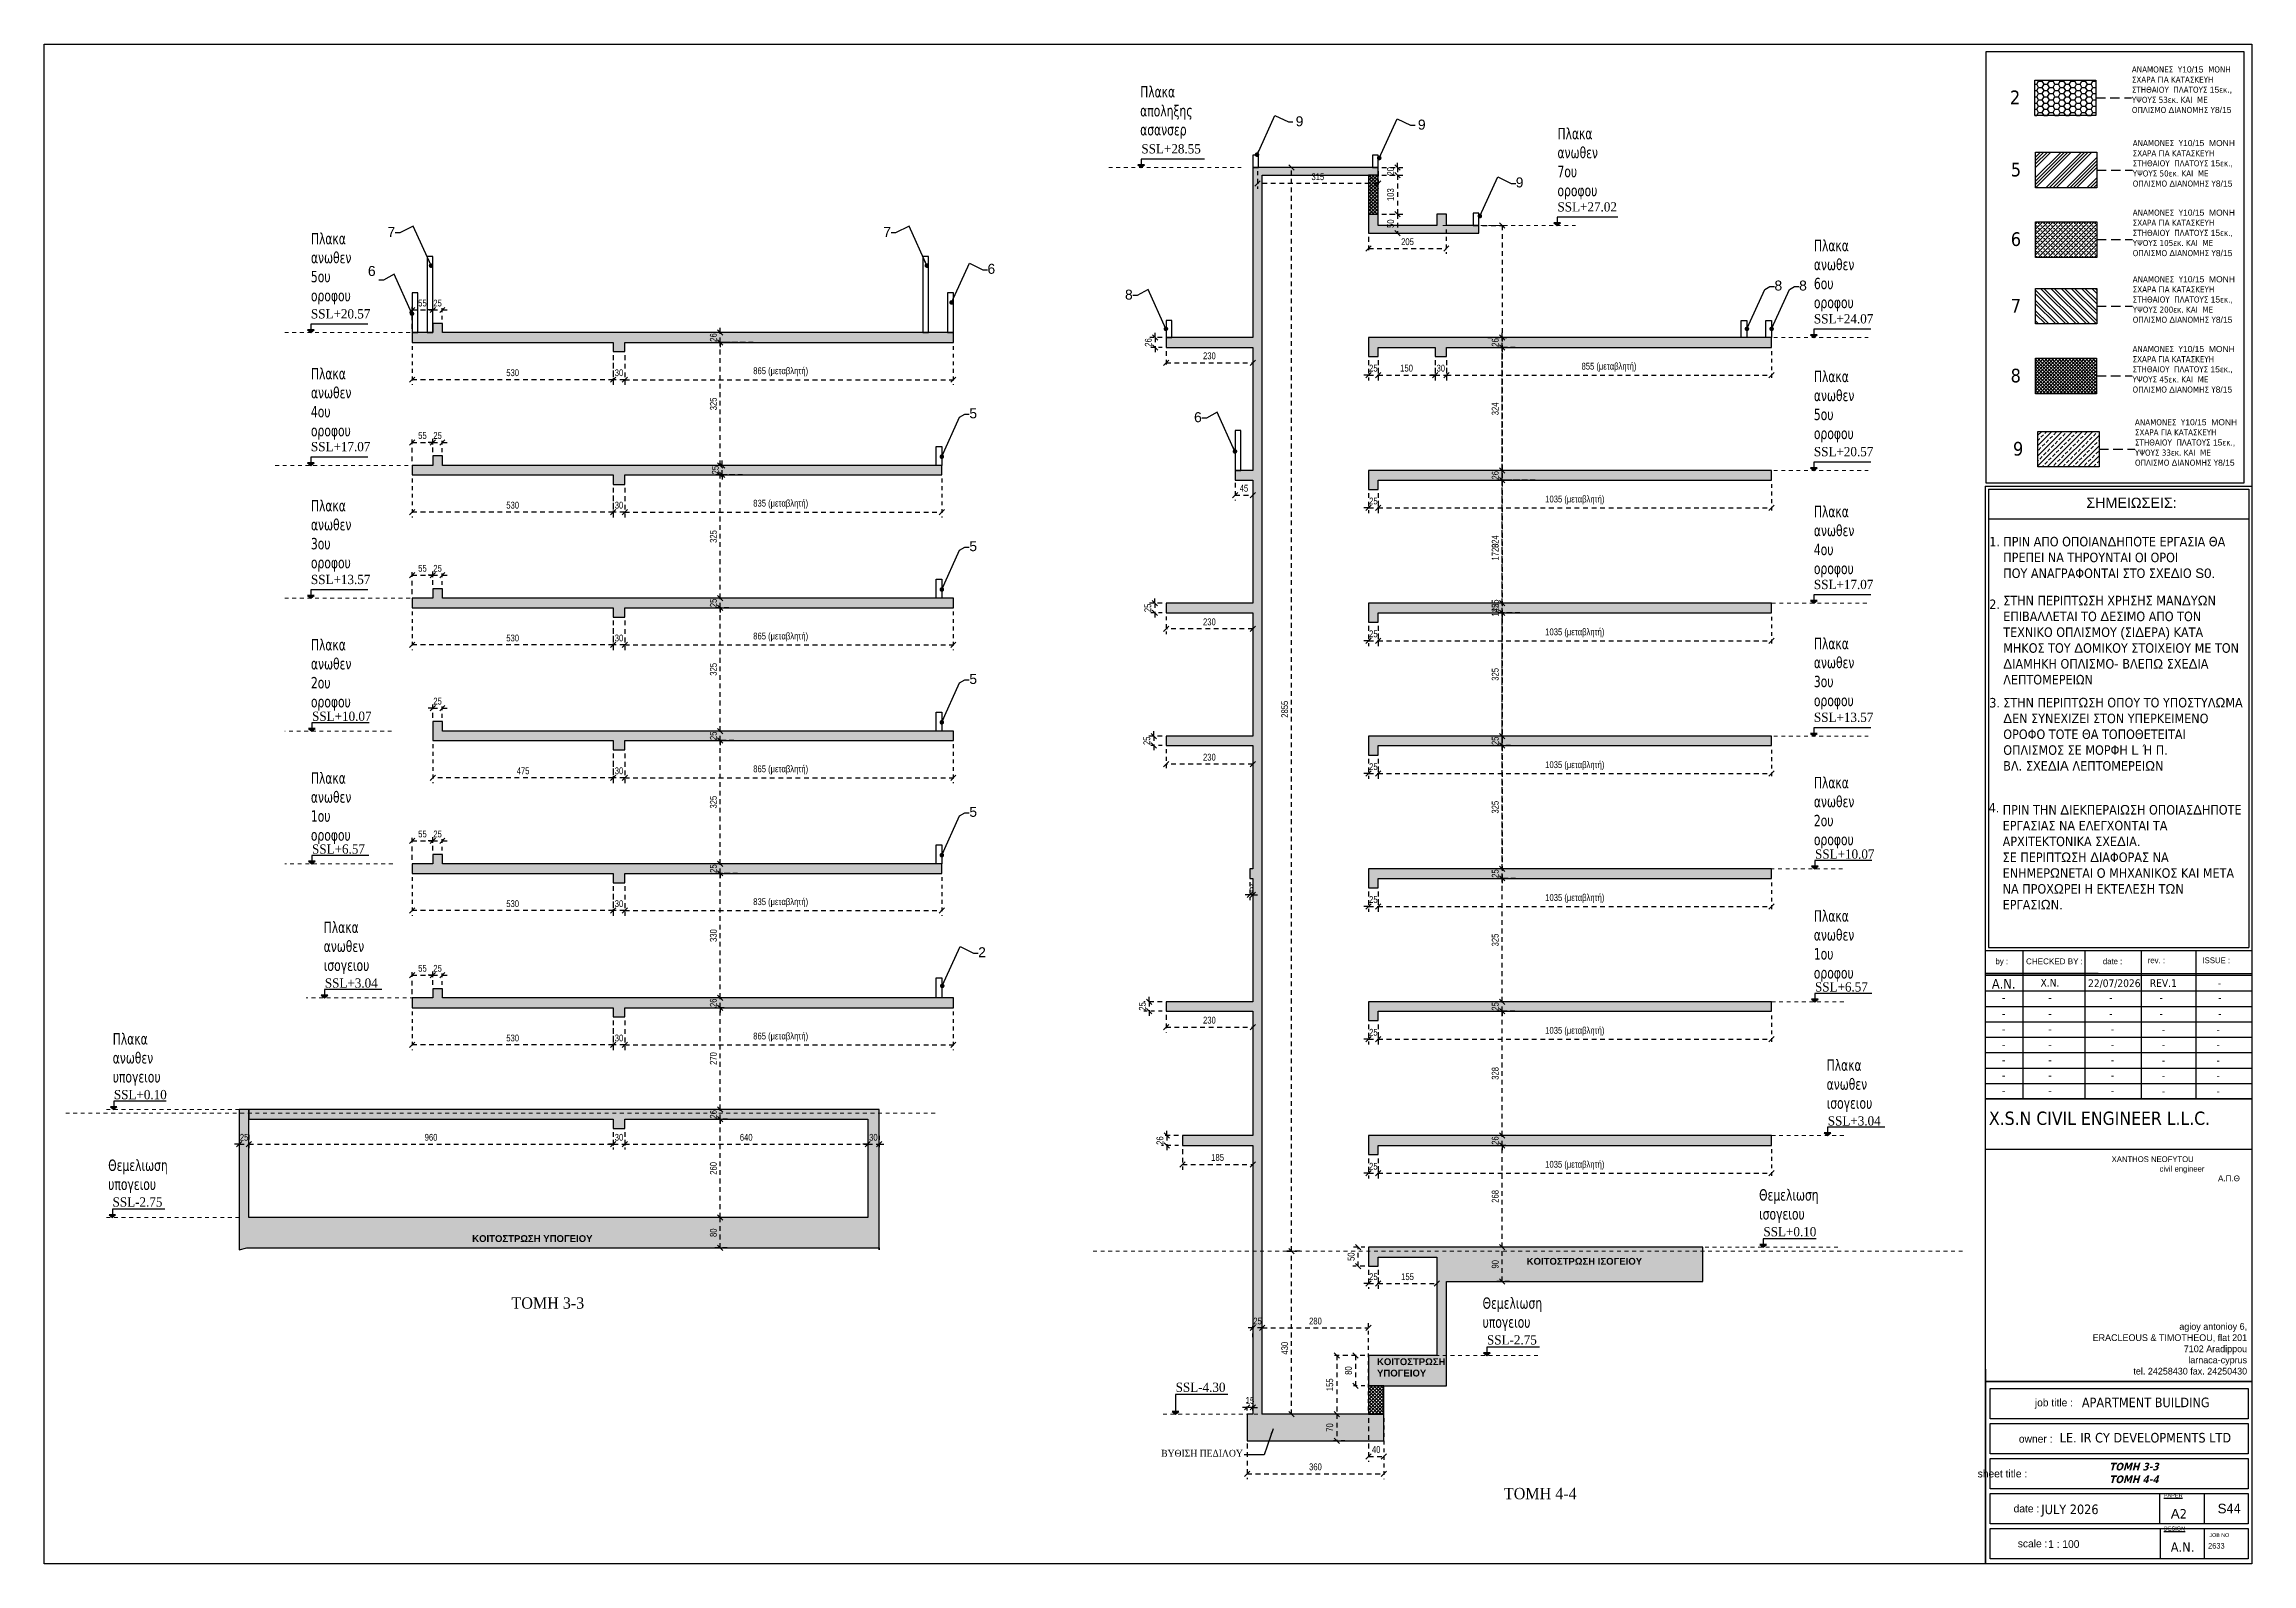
# Model space of a CAD drawing. Header units: millimetres. Extents: x -2171 to 1563, y -1758 to -1505.
# Drawn here: x 1054.4 to 1112.6, y -1630.3 to -1590.2 of the extents above; entities that cross this region are included whole.
import ezdxf
from ezdxf.enums import TextEntityAlignment as Align

# ---------------------------------------------------------------- set-up
doc = ezdxf.new("R2010")
doc.units = ezdxf.units.MM
doc.header["$PDMODE"] = 32
for name, pattern in [('DASHDOT', [25.4, 12.7, -6.35, 0, -6.35]), ('DASHED2', [0.375, 0.25, -0.125]), ('DOT', [0.025, 0, -0.025]), ('HIDDEN', [0.375, 0.25, -0.125]), ('HIDDEN2', [0.1875, 0.125, -0.0625])]:
    doc.linetypes.add(name, pattern=pattern)
doc.layers.get('Defpoints').update_dxf_attribs({"color": 6})
for name, color, linetype in [('-S-A3 PAGE', 3, 'Continuous'), ('-S-AKSONES', 50, 'DASHDOT'), ('-S_TEXT', 3, 'Continuous'), ('A-TEXT', 7, 'Continuous'), ('AM_5', 7, 'Continuous'), ('ANOIGMATA', 7, 'Continuous'), ('Col_Det_0', 7, 'Continuous'), ('Fill_Col_0', 8, 'Continuous'), ('Geo_Beam_0', 94, 'Continuous'), ('Geo_Lines_0', 7, 'Continuous'), ('Geo_Lines_3', 7, 'Continuous'), ('pinakaki', 153, 'Continuous'), ('Sect_Dim', 7, 'Continuous'), ('Sect_Fill', 7, 'Continuous'), ('Sect_Line_Bold', 7, 'Continuous'), ('Sect_Texts', 7, 'Continuous'), ('STITHAIO', 94, 'Continuous'), ('Text_Beam_Foundation', 7, 'Continuous')]:
    doc.layers.add(name, color=color, linetype=linetype)
doc.layers.add('A-ANNO-DIMS', color=1, linetype='Continuous', lineweight=9)
doc.layers.add('TEXT', color=20, linetype='Continuous', lineweight=13)
doc.styles.add('1-100', font='arial.ttf', dxfattribs={"width": 0.8})
doc.styles.add('ag', font='arial.ttf', dxfattribs={"height": 0.25})
doc.styles.add('GR-SIMPL', font='GR-SIMPL.shx', dxfattribs={"width": 0.8})
doc.styles.add('S1TmsNwRmn11_b_934_161', font='times.ttf', dxfattribs={"width": 0.933629, "height": 0.001087})
doc.styles.add('S1TmsNwRmn1813_b_934_161', font='times.ttf', dxfattribs={"width": 0.933629, "height": 0.18125})
doc.styles.get("Standard").update_dxf_attribs({"font": 'tahoma.ttf'})
doc.dimstyles.new('CHRISTOFOROS', dxfattribs={"dimscale": 0.2, "dimtxt": 0.25, "dimasz": 0.6, "dimexe": 0, "dimexo": 0, "dimgap": 0, "dimtad": 0, "dimdec": 0, "dimlfac": 100, "dimzin": 0, "dimdsep": 46, "dimtxsty": 'ag', "dimblk": 'ARCHTICK', "dimcen": 0, "dimclrd": 256, "dimclre": 256, "dimclrt": 1, "dimaunit": 1, "dimadec": 0, "dimazin": 0, "dimtfac": 1, "dimtdec": 0, "dimtofl": 0, "dimtmove": 0, "dimatfit": 3, "dimfxl": 1, "dimtolj": 1, "dimtzin": 0, "dimlwd": -1, "dimlwe": -1, "dimarcsym": 0})
doc.dimstyles.new('Copy of 1-100', dxfattribs={"dimtxt": 0.18, "dimasz": 0.14, "dimexe": 0.14, "dimexo": 0.1, "dimgap": 0.09, "dimtad": 1, "dimdec": 0, "dimlfac": 100, "dimrnd": 5, "dimzin": 5, "dimdsep": 46, "dimtxsty": '1-100', "dimblk": 'OBLIQUE', "dimcen": 0.09, "dimclrd": 1, "dimclre": 1, "dimclrt": 2, "dimadec": 0, "dimazin": 0, "dimtfac": 1, "dimtdec": 0, "dimtix": 1, "dimtmove": 2, "dimatfit": 3, "dimfxl": 5, "dimfxlon": 1, "dimtolj": 1, "dimtzin": 5, "dimarcsym": 0})

msp = doc.modelspace()

# ---------------------------------------------------------------- texts
at = {"layer": '-S-AKSONES', "color": 3, "linetype": 'Continuous', "char_height": 0.2625, "width": 0.416093, "style": 'ag'}
for s, insert, attachment_point in [('9', (1087.3915, -1592.1512), 1), ('9', (1090.6107, -1592.2384), 1), ('9', (1093.1879, -1593.7621), 1), ('7', (1063.6746, -1595.0686), 3), ('7', (1076.7335, -1595.0686), 3), ('6', (1063.1594, -1596.0951), 3), ('6', (1079.2739, -1596.0388), 1), ('8', (1083.1006, -1596.7179), 3), ('8', (1100.0022, -1596.4793), 1), ('8', (1100.6522, -1596.4793), 1), ('5', (1078.7964, -1599.8473), 1), ('6', (1084.9191, -1599.9482), 3), ('5', (1078.7964, -1603.3473), 1), ('5', (1078.7964, -1606.8473), 1), ('5', (1078.7964, -1610.3473), 1), ('2', (1079.0285, -1614.0466), 1)]:
    msp.add_mtext(s, dxfattribs=dict(at, insert=insert, attachment_point=attachment_point))
at = {"layer": '-S_TEXT'}
for s, width, gutter_width, heights, insert, char_height, attachment_point in [('\\A1;ΑΝΑΜΟΝΕΣ  Υ{\\fArial|b0|i0|c186|p34;10/15  }ΜΟΝΗ ΣΧΑΡΑ ΓΙΑ ΚΑΤΑΣΚΕΥΗ{\\fArial|b0|i0|c186|p34; }ΣΤΗΘΑΙΟΥ  ΠΛΑΤΟΥΣ {\\fArial|b0|i0|c186|p34;15}εκ{\\fArial|b0|i0|c186|p34;., }ΥΨΟΥΣ 53εκ{\\fArial|b0|i0|c186|p34;. }ΚΑΙ {\\fArial|b0|i0|c186|p34; }ΜΕ ΟΠΛΙΣΜΟ {\\fArial|b0|i0|c186|p34;Δ}ΙΑΝΟΜΗΣ Υ{\\fArial|b0|i0|c186|p34;8/15}', 2.695595, 0.8, [0], (1109.4161, -1590.837), 0.16, 1), ('\\A1;2', 4.518418, 0.8, [0], (1106.2045, -1591.4726), 0.36, 1), ('\\A1;ΑΝΑΜΟΝΕΣ  Υ{\\fArial|b0|i0|c186|p34;10/15  \\fArial|b0|i0|c161|p34;ΜΟΝΗ} ΣΧΑΡΑ ΓΙΑ ΚΑΤΑΣΚΕΥΗ{\\fArial|b0|i0|c186|p34; }ΣΤΗΘΑΙΟΥ  ΠΛΑΤΟΥΣ {\\fArial|b0|i0|c161|p34;1\\fArial|b0|i0|c186|p34;5}εκ{\\fArial|b0|i0|c186|p34;., }ΥΨΟΥΣ 50εκ{\\fArial|b0|i0|c186|p34;. }ΚΑΙ {\\fArial|b0|i0|c186|p34; }ΜΕ ΟΠΛΙΣΜΟ {\\fArial|b0|i0|c186|p34;Δ}ΙΑΝΟΜΗΣ Υ{\\fArial|b0|i0|c186|p34;8/15}', 2.695595, 0.8, [0], (1109.4388, -1592.777), 0.16, 1), ('\\A1;5', 4.518418, 0.8, [0], (1106.2273, -1593.3754), 0.36, 1), ('\\A1;ΑΝΑΜΟΝΕΣ  Υ{\\fArial|b0|i0|c186|p34;10/15  \\fArial|b0|i0|c161|p34;ΜΟΝΗ} ΣΧΑΡΑ ΓΙΑ ΚΑΤΑΣΚΕΥΗ{\\fArial|b0|i0|c186|p34; }ΣΤΗΘΑΙΟΥ  ΠΛΑΤΟΥΣ {\\fArial|b0|i0|c161|p34;1\\fArial|b0|i0|c186|p34;5}εκ{\\fArial|b0|i0|c186|p34;., }ΥΨΟΥΣ 105εκ{\\fArial|b0|i0|c186|p34;. }ΚΑΙ {\\fArial|b0|i0|c186|p34; }ΜΕ ΟΠΛΙΣΜΟ {\\fArial|b0|i0|c186|p34;Δ}ΙΑΝΟΜΗΣ Υ{\\fArial|b0|i0|c186|p34;8/15}', 2.695595, 0.8, [0], (1109.4388, -1594.6094), 0.16, 1), ('\\A1;6', 4.518418, 0.8, [0], (1106.2273, -1595.2078), 0.36, 1), ('\\A1;ΑΝΑΜΟΝΕΣ  Υ{\\fArial|b0|i0|c186|p34;10/15  \\fArial|b0|i0|c161|p34;ΜΟΝΗ} ΣΧΑΡΑ ΓΙΑ ΚΑΤΑΣΚΕΥΗ{\\fArial|b0|i0|c186|p34; }ΣΤΗΘΑΙΟΥ  ΠΛΑΤΟΥΣ {\\fArial|b0|i0|c0|p34;15}εκ{\\fArial|b0|i0|c186|p34;., }ΥΨΟΥΣ 200εκ{\\fArial|b0|i0|c186|p34;. }ΚΑΙ {\\fArial|b0|i0|c186|p34; }ΜΕ ΟΠΛΙΣΜΟ {\\fArial|b0|i0|c186|p34;Δ}ΙΑΝΟΜΗΣ Υ{\\fArial|b0|i0|c186|p34;8/15}', 2.695595, 0.8, [0], (1109.4388, -1596.3649), 0.16, 1), ('\\A1;7', 4.518418, 0.8, [0], (1106.2273, -1596.9633), 0.36, 1), ('\\A1;ΑΝΑΜΟΝΕΣ  Υ{\\fArial|b0|i0|c186|p34;10/15  \\fArial|b0|i0|c161|p34;ΜΟΝΗ} ΣΧΑΡΑ ΓΙΑ ΚΑΤΑΣΚΕΥΗ{\\fArial|b0|i0|c186|p34; }ΣΤΗΘΑΙΟΥ  ΠΛΑΤΟΥΣ {\\fArial|b0|i0|c161|p34;1\\fArial|b0|i0|c186|p34;5}εκ{\\fArial|b0|i0|c186|p34;., }ΥΨΟΥΣ 45εκ{\\fArial|b0|i0|c186|p34;. }ΚΑΙ {\\fArial|b0|i0|c186|p34; }ΜΕ ΟΠΛΙΣΜΟ {\\fArial|b0|i0|c186|p34;Δ}ΙΑΝΟΜΗΣ Υ{\\fArial|b0|i0|c186|p34;8/15}', 2.695595, 0.8, [0], (1109.4343, -1598.2044), 0.16, 1), ('\\A1;8', 4.518418, 0.8, [0], (1106.2228, -1598.8028), 0.36, 1), ('\\A1;ΑΝΑΜΟΝΕΣ  Υ{\\fArial|b0|i0|c186|p34;10/15  \\fArial|b0|i0|c161|p34;ΜΟΝΗ} ΣΧΑΡΑ ΓΙΑ ΚΑΤΑΣΚΕΥΗ{\\fArial|b0|i0|c186|p34; }ΣΤΗΘΑΙΟΥ  ΠΛΑΤΟΥΣ {\\fArial|b0|i0|c161|p34;1\\fArial|b0|i0|c186|p34;5}εκ{\\fArial|b0|i0|c186|p34;., }ΥΨΟΥΣ 33εκ{\\fArial|b0|i0|c186|p34;. }ΚΑΙ {\\fArial|b0|i0|c186|p34; }ΜΕ ΟΠΛΙΣΜΟ {\\fArial|b0|i0|c186|p34;Δ}ΙΑΝΟΜΗΣ Υ{\\fArial|b0|i0|c186|p34;8/15}', 2.695595, 0.8, [0], (1109.4977, -1600.1323), 0.16, 1), ('\\A1;9', 4.518418, 0.8, [0], (1106.2861, -1600.7308), 0.36, 1), ('\\A1;\\pxql;{\\fArial|b1|i0|c161|p34;ΚΟΙΤΟΣΤΡΩΣΗ\\fArial|b1|i0|c0|p34; \\fArial|b1|i0|c161|p34;ΥΠΟΓΕΙΟΥ}', 4.2167, 1.2, [0.4199], (1069.919, -1621.6327), 0.18, 3), ('\\A1;\\pxql;{\\fArial|b1|i0|c161|p34;ΚΟΙΤΟΣΤΡΩΣΗ\\fArial|b1|i0|c0|p34; \\fArial|b1|i0|c161|p34;ΙΣΟΓΕΙΟΥ}', 4.2167, 1.2, [0.4199], (1097.6931, -1622.2321), 0.18, 3), ('\\A1;\\pxql;{\\fArial|b1|i0|c161|p34;ΚΟΙΤΟΣΤΡΩΣΗ \\PΥΠΟΓΕΙΟΥ}', 4.2167, 1.2, [2.6382], (1093.7514, -1624.8775), 0.18, 3)]:
    msp.add_mtext_dynamic_manual_height_columns(s, width=width, gutter_width=gutter_width, heights=heights, dxfattribs=dict(at, insert=insert, char_height=char_height, attachment_point=attachment_point))
at = {"layer": '-S_TEXT', "ltscale": 5, "attachment_point": 1}
for s, insert, char_height, width in [('\\pxqc;{\\fTahoma|b1|i1|c161|p34;\\C7;ΤΟΜΗ 3-3\\PTOMH 4-4}', (1107.1819, -1627.632), 0.2, 4.575107), ('{\\fBankGothic Lt BT|b0|i0|c161|p34;\\C7; 1 : \\fBankGothic Lt BT|b0|i0|c0|p34;10\\fBankGothic Lt BT|b0|i0|c161|p34;0}', (1107.1346, -1629.6709), 0.201875, 3.338181)]:
    msp.add_mtext(s, dxfattribs=dict(at, insert=insert, char_height=char_height, width=width))
at = {"layer": '-S_TEXT', "ltscale": 5, "insert": (1111.6742, -1628.7101), "char_height": 0.252344, "attachment_point": 1}
msp.add_mtext_dynamic_manual_height_columns('{\\fArial|b0|i0|c186|p34;S}44', width=10.893157, gutter_width=1, heights=[0], dxfattribs=at)
at = {"layer": 'A-TEXT', "color": 3, "char_height": 0.3, "width": 1.143602, "attachment_point": 7, "style": 'GR-SIMPL'}
for s, insert in [('{\\fTahoma|b0|i0|c161|p34;Πλακα αποληξης ασανσερ}', (1083.2964, -1592.7392)), ('{\\fTahoma|b0|i0|c161|p34;Πλακα ανωθεν \\fTahoma|b0|i0|c0|p34;7\\fTahoma|b0|i0|c161|p34;ου οροφου}', (1094.2877, -1594.3416)), ('{\\fTahoma|b0|i0|c161|p34;Πλακα ανωθεν \\fTahoma|b0|i0|c0|p34;5\\fTahoma|b0|i0|c161|p34;ου οροφου}', (1061.4555, -1597.1098)), ('{\\fTahoma|b0|i0|c161|p34;Πλακα ανωθεν \\fTahoma|b0|i0|c0|p34;6\\fTahoma|b0|i0|c161|p34;ου οροφου}', (1101.0412, -1597.2916)), ('{\\fTahoma|b0|i0|c161|p34;Πλακα ανωθεν \\fTahoma|b0|i0|c0|p34;4\\fTahoma|b0|i0|c161|p34;ου οροφου}', (1061.4555, -1600.6682)), ('{\\fTahoma|b0|i0|c161|p34;Πλακα ανωθεν \\fTahoma|b0|i0|c0|p34;5\\fTahoma|b0|i0|c161|p34;ου οροφου}', (1101.0412, -1600.7418)), ('{\\fTahoma|b0|i0|c161|p34;Πλακα ανωθεν \\fTahoma|b0|i0|c0|p34;3\\fTahoma|b0|i0|c161|p34;ου οροφου}', (1061.4555, -1604.147)), ('{\\fTahoma|b0|i0|c161|p34;Πλακα ανωθεν \\fTahoma|b0|i0|c0|p34;4\\fTahoma|b0|i0|c161|p34;ου οροφου}', (1101.0412, -1604.3002)), ('{\\fTahoma|b0|i0|c161|p34;Πλακα ανωθεν \\fTahoma|b0|i0|c0|p34;2\\fTahoma|b0|i0|c161|p34;ου οροφου}', (1061.4555, -1607.8111)), ('{\\fTahoma|b0|i0|c161|p34;Πλακα ανωθεν \\fTahoma|b0|i0|c0|p34;3\\fTahoma|b0|i0|c161|p34;ου οροφου}', (1101.0412, -1607.779)), ('{\\fTahoma|b0|i0|c161|p34;Πλακα ανωθεν 1ου οροφου}', (1061.4539, -1611.3239)), ('{\\fTahoma|b0|i0|c161|p34;Πλακα ανωθεν \\fTahoma|b0|i0|c0|p34;2\\fTahoma|b0|i0|c161|p34;ου οροφου}', (1101.0412, -1611.4431)), ('{\\fTahoma|b0|i0|c161|p34;Πλακα ανωθεν ισογειου}', (1061.7918, -1614.7556)), ('{\\fTahoma|b0|i0|c161|p34;Πλακα ανωθεν 1ου οροφου}', (1101.0396, -1614.9559)), ('{\\fTahoma|b0|i0|c161|p34;Πλακα ανωθεν υπογειου}', (1056.2352, -1617.6956)), ('{\\fTahoma|b0|i0|c161|p34;Πλακα ανωθεν ισογειου}', (1101.3774, -1618.3876)), ('{\\fTahoma|b0|i0|c161|p34;Θεμελιωση\\fTahoma|b0|i0|c0|p34; \\fTahoma|b0|i0|c161|p34;υπογειου}', (1056.1152, -1620.5265)), ('{\\fTahoma|b0|i0|c161|p34;Θεμελιωση\\fTahoma|b0|i0|c0|p34; \\fTahoma|b0|i0|c161|p34;ισογειου}', (1099.5974, -1621.3085)), ('{\\fTahoma|b0|i0|c161|p34;Θεμελιωση\\fTahoma|b0|i0|c0|p34; \\fTahoma|b0|i0|c161|p34;υπογειου}', (1092.3154, -1624.1585))]:
    msp.add_mtext(s, dxfattribs=dict(at, insert=insert))
at = {"layer": 'Sect_Dim', "color": 7, "style": 'S1TmsNwRmn11_b_934_161', "width": 0.933629}
for s, p in [('SSL+28.55', (1083.3281, -1593.0072)), ('SSL+27.02', (1094.2876, -1594.5372)), ('SSL+20.57', (1061.4554, -1597.3552)), ('SSL+24.07', (1101.041, -1597.4872)), ('SSL+17.07', (1061.4554, -1600.8552)), ('SSL+20.57', (1101.041, -1600.9872)), ('SSL+13.57', (1061.4554, -1604.3552)), ('SSL+17.07', (1101.041, -1604.4872)), ('SSL+10.07', (1061.4855, -1607.9596)), ('SSL+13.57', (1101.041, -1607.9872)), ('SSL+6.57', (1061.4839, -1611.4596)), ('SSL+10.07', (1101.0711, -1611.5916)), ('SSL+3.04', (1061.8218, -1614.9896)), ('SSL+6.57', (1101.0695, -1615.0916)), ('SSL+0.10', (1056.2651, -1617.9296)), ('SSL+3.04', (1101.4074, -1618.6216)), ('SSL-2.75', (1056.2301, -1620.7596)), ('SSL+0.10', (1099.7123, -1621.5416)), ('SSL-2.75', (1092.4302, -1624.3916)), ('SSL-4.30', (1084.2302, -1625.6416))]:
    msp.add_text(s, height=0.24469, dxfattribs=at).set_placement(p, align=Align.MIDDLE_LEFT)
at = {"layer": 'Sect_Texts', "color": 7, "char_height": 0.3, "attachment_point": 1, "style": 'S1TmsNwRmn1813_b_934_161'}
for s, insert, width in [('ΤΟΜΗ 3-3', (1066.7378, -1623.2716), 3.708404), ('ΤΟΜΗ 4-4', (1092.8773, -1628.2918), 10.25)]:
    msp.add_mtext(s, dxfattribs=dict(at, insert=insert, width=width))
at = {"layer": 'Text_Beam_Foundation', "color": 3, "linetype": 'Continuous', "ltscale": 0.5, "style": 'S1TmsNwRmn11_b_934_161', "width": 0.933629}
msp.add_text('ΒΥΘΙΣΗ ΠΕΔΙΛΟΥ', height=0.18, dxfattribs=at).set_placement((1083.8493, -1627.4693))

# ---------------------------------------------------------------- blocks, each defined once
blk = doc.blocks.new('_Oblique')
at = {"color": 0, "linetype": 'ByBlock', "lineweight": -2}
blk.add_line((-0.5, -0.5), (0.5, 0.5), dxfattribs=at)
blk = doc.blocks.new('*D2202')
at = {"layer": 'AM_5', "color": 1, "linetype": 'HIDDEN2', "lineweight": -2, "ltscale": 0.5}
blk.add_line((1072.422, -1621.169), (1072.097, -1621.169), dxfattribs=at)
at = {"layer": 'AM_5', "color": 1, "linetype": 'DASHED2', "lineweight": -2, "ltscale": 0.5}
blk.add_line((1072.237, -1621.969), (1072.237, -1621.169), dxfattribs=at)
at = {"layer": 'AM_5', "color": 1, "linetype": 'HIDDEN', "lineweight": -2, "ltscale": 0.5}
blk.add_line((1072.422, -1621.969), (1072.097, -1621.969), dxfattribs=at)
at = {"layer": 'Defpoints', "color": 0, "ltscale": 0.5}
for p in [(1072.237, -1621.169), (1072.522, -1621.169), (1072.522, -1621.969)]:
    blk.add_point(p, dxfattribs=at)
at = {"layer": 'AM_5', "color": 1, "lineweight": -2, "ltscale": 0.5, "xscale": 0.14, "yscale": 0.14, "zscale": 0.14}
for p, rotation in [((1072.237, -1621.169), 90), ((1072.237, -1621.969), 270)]:
    blk.add_blockref('_Oblique', p, dxfattribs=dict(at, rotation=rotation))
at = {"layer": 'AM_5', "color": 2, "ltscale": 0.5, "insert": (1072.055, -1621.569), "char_height": 0.18, "attachment_point": 5, "rotation": 90, "style": '1-100'}
blk.add_mtext('\\A1;80', dxfattribs=at)
blk = doc.blocks.new('*D1040')
at = {"layer": 'AM_5', "color": 1, "linetype": 'HIDDEN2', "lineweight": -2, "ltscale": 0.5, "transparency": 16777216}
blk.add_line((1072.43, -1618.579), (1072.097, -1618.579), dxfattribs=at)
at = {"layer": 'AM_5', "color": 1, "linetype": 'DASHED2', "lineweight": -2, "ltscale": 0.5, "transparency": 16777216}
blk.add_line((1072.237, -1621.169), (1072.237, -1618.579), dxfattribs=at)
at = {"layer": 'AM_5', "color": 1, "linetype": 'HIDDEN', "lineweight": -2, "ltscale": 0.5, "transparency": 16777216}
blk.add_line((1072.422, -1621.169), (1072.097, -1621.169), dxfattribs=at)
at = {"layer": 'Defpoints', "color": 0, "ltscale": 0.5, "transparency": 16777216}
for p in [(1072.237, -1618.579), (1072.53, -1618.579), (1072.522, -1621.169)]:
    blk.add_point(p, dxfattribs=at)
at = {"layer": 'AM_5', "color": 1, "lineweight": -2, "ltscale": 0.5, "transparency": 16777216, "xscale": 0.14, "yscale": 0.14, "zscale": 0.14}
for p, rotation in [((1072.237, -1618.579), 90), ((1072.237, -1621.169), 270)]:
    blk.add_blockref('_Oblique', p, dxfattribs=dict(at, rotation=rotation))
at = {"layer": 'AM_5', "color": 2, "ltscale": 0.5, "transparency": 16777216, "insert": (1072.055, -1619.874), "char_height": 0.18, "attachment_point": 5, "rotation": 90, "style": '1-100'}
blk.add_mtext('\\A1;260', dxfattribs=at)
blk = doc.blocks.new('*D1049')
at = {"layer": 'AM_5', "color": 1, "linetype": 'DASHED2', "lineweight": -2, "ltscale": 0.5, "transparency": 16777216}
for p, q in [((1072.237, -1618.319), (1072.237, -1618.179)), ((1072.237, -1618.579), (1072.237, -1618.319)), ((1072.237, -1618.579), (1072.237, -1618.719))]:
    blk.add_line(p, q, dxfattribs=at)
at = {"layer": 'AM_5', "color": 1, "linetype": 'HIDDEN2', "lineweight": -2, "ltscale": 0.5, "transparency": 16777216}
blk.add_line((1072.48, -1618.319), (1072.097, -1618.319), dxfattribs=at)
at = {"layer": 'AM_5', "color": 1, "linetype": 'HIDDEN', "lineweight": -2, "ltscale": 0.5, "transparency": 16777216}
blk.add_line((1072.43, -1618.579), (1072.097, -1618.579), dxfattribs=at)
at = {"layer": 'Defpoints', "color": 0, "ltscale": 0.5, "transparency": 16777216}
for p in [(1072.237, -1618.319), (1072.53, -1618.579), (1072.58, -1618.319)]:
    blk.add_point(p, dxfattribs=at)
at = {"layer": 'AM_5', "color": 1, "lineweight": -2, "ltscale": 0.5, "transparency": 16777216, "xscale": 0.14, "yscale": 0.14, "zscale": 0.14}
for p, rotation in [((1072.237, -1618.319), 270), ((1072.237, -1618.579), 90)]:
    blk.add_blockref('_Oblique', p, dxfattribs=dict(at, rotation=rotation))
at = {"layer": 'AM_5', "color": 2, "ltscale": 0.5, "transparency": 16777216, "insert": (1072.055, -1618.449), "char_height": 0.18, "attachment_point": 5, "rotation": 90, "style": '1-100'}
blk.add_mtext('\\A1;26', dxfattribs=at)
blk = doc.blocks.new('*D1050')
at = {"layer": 'AM_5', "color": 1, "linetype": 'HIDDEN2', "lineweight": -2, "ltscale": 0.5, "transparency": 16777216}
blk.add_line((1072.337, -1615.639), (1072.097, -1615.639), dxfattribs=at)
at = {"layer": 'AM_5', "color": 1, "linetype": 'DASHED2', "lineweight": -2, "ltscale": 0.5, "transparency": 16777216}
blk.add_line((1072.237, -1618.319), (1072.237, -1615.639), dxfattribs=at)
at = {"layer": 'AM_5', "color": 1, "linetype": 'HIDDEN', "lineweight": -2, "ltscale": 0.5, "transparency": 16777216}
blk.add_line((1072.48, -1618.319), (1072.097, -1618.319), dxfattribs=at)
at = {"layer": 'Defpoints', "color": 0, "ltscale": 0.5, "transparency": 16777216}
for p in [(1072.237, -1615.639), (1072.437, -1615.639), (1072.58, -1618.319)]:
    blk.add_point(p, dxfattribs=at)
at = {"layer": 'AM_5', "color": 1, "lineweight": -2, "ltscale": 0.5, "transparency": 16777216, "xscale": 0.14, "yscale": 0.14, "zscale": 0.14}
for p, rotation in [((1072.237, -1615.639), 90), ((1072.237, -1618.319), 270)]:
    blk.add_blockref('_Oblique', p, dxfattribs=dict(at, rotation=rotation))
at = {"layer": 'AM_5', "color": 2, "ltscale": 0.5, "transparency": 16777216, "insert": (1072.055, -1616.979), "char_height": 0.18, "attachment_point": 5, "rotation": 90, "style": '1-100'}
blk.add_mtext('\\A1;270', dxfattribs=at)
blk = doc.blocks.new('*D1051')
at = {"layer": 'AM_5', "color": 1, "linetype": 'DASHED2', "lineweight": -2, "ltscale": 0.5, "transparency": 16777216}
for p, q in [((1072.237, -1615.379), (1072.237, -1615.239)), ((1072.237, -1615.639), (1072.237, -1615.379)), ((1072.237, -1615.639), (1072.237, -1615.779))]:
    blk.add_line(p, q, dxfattribs=at)
at = {"layer": 'AM_5', "color": 1, "linetype": 'HIDDEN2', "lineweight": -2, "ltscale": 0.5, "transparency": 16777216}
blk.add_line((1072.337, -1615.379), (1072.097, -1615.379), dxfattribs=at)
at = {"layer": 'AM_5', "color": 1, "linetype": 'HIDDEN', "lineweight": -2, "ltscale": 0.5, "transparency": 16777216}
blk.add_line((1072.337, -1615.639), (1072.097, -1615.639), dxfattribs=at)
at = {"layer": 'Defpoints', "color": 0, "ltscale": 0.5, "transparency": 16777216}
for p in [(1072.237, -1615.379), (1072.437, -1615.379), (1072.437, -1615.639)]:
    blk.add_point(p, dxfattribs=at)
at = {"layer": 'AM_5', "color": 1, "lineweight": -2, "ltscale": 0.5, "transparency": 16777216, "xscale": 0.14, "yscale": 0.14, "zscale": 0.14}
for p, rotation in [((1072.237, -1615.379), 270), ((1072.237, -1615.639), 90)]:
    blk.add_blockref('_Oblique', p, dxfattribs=dict(at, rotation=rotation))
at = {"layer": 'AM_5', "color": 2, "ltscale": 0.5, "transparency": 16777216, "insert": (1072.055, -1615.509), "char_height": 0.18, "attachment_point": 5, "rotation": 90, "style": '1-100'}
blk.add_mtext('\\A1;26', dxfattribs=at)
blk = doc.blocks.new('*D1052')
at = {"layer": 'AM_5', "color": 1, "linetype": 'HIDDEN2', "lineweight": -2, "ltscale": 0.5, "transparency": 16777216}
blk.add_line((1072.693, -1612.099), (1072.097, -1612.099), dxfattribs=at)
at = {"layer": 'AM_5', "color": 1, "linetype": 'DASHED2', "lineweight": -2, "ltscale": 0.5, "transparency": 16777216}
blk.add_line((1072.237, -1615.379), (1072.237, -1612.099), dxfattribs=at)
at = {"layer": 'AM_5', "color": 1, "linetype": 'HIDDEN', "lineweight": -2, "ltscale": 0.5, "transparency": 16777216}
blk.add_line((1072.337, -1615.379), (1072.097, -1615.379), dxfattribs=at)
at = {"layer": 'Defpoints', "color": 0, "ltscale": 0.5, "transparency": 16777216}
for p in [(1072.237, -1612.099), (1072.793, -1612.099), (1072.437, -1615.379)]:
    blk.add_point(p, dxfattribs=at)
at = {"layer": 'AM_5', "color": 1, "lineweight": -2, "ltscale": 0.5, "transparency": 16777216, "xscale": 0.14, "yscale": 0.14, "zscale": 0.14}
for p, rotation in [((1072.237, -1612.099), 90), ((1072.237, -1615.379), 270)]:
    blk.add_blockref('_Oblique', p, dxfattribs=dict(at, rotation=rotation))
at = {"layer": 'AM_5', "color": 2, "ltscale": 0.5, "transparency": 16777216, "insert": (1072.055, -1613.739), "char_height": 0.18, "attachment_point": 5, "rotation": 90, "style": '1-100'}
blk.add_mtext('\\A1;330', dxfattribs=at)
blk = doc.blocks.new('*D1053')
at = {"layer": 'AM_5', "color": 1, "linetype": 'DASHED2', "lineweight": -2, "ltscale": 0.5, "transparency": 16777216}
for p, q in [((1072.237, -1611.849), (1072.237, -1611.709)), ((1072.237, -1612.099), (1072.237, -1611.849)), ((1072.237, -1612.099), (1072.237, -1612.239))]:
    blk.add_line(p, q, dxfattribs=at)
at = {"layer": 'AM_5', "color": 1, "linetype": 'HIDDEN2', "lineweight": -2, "ltscale": 0.5, "transparency": 16777216}
blk.add_line((1072.524, -1611.849), (1072.097, -1611.849), dxfattribs=at)
at = {"layer": 'AM_5', "color": 1, "linetype": 'HIDDEN', "lineweight": -2, "ltscale": 0.5, "transparency": 16777216}
blk.add_line((1072.693, -1612.099), (1072.097, -1612.099), dxfattribs=at)
at = {"layer": 'Defpoints', "color": 0, "ltscale": 0.5, "transparency": 16777216}
for p in [(1072.237, -1611.849), (1072.624, -1611.849), (1072.793, -1612.099)]:
    blk.add_point(p, dxfattribs=at)
at = {"layer": 'AM_5', "color": 1, "lineweight": -2, "ltscale": 0.5, "transparency": 16777216, "xscale": 0.14, "yscale": 0.14, "zscale": 0.14}
for p, rotation in [((1072.237, -1611.849), 270), ((1072.237, -1612.099), 90)]:
    blk.add_blockref('_Oblique', p, dxfattribs=dict(at, rotation=rotation))
at = {"layer": 'AM_5', "color": 2, "ltscale": 0.5, "transparency": 16777216, "insert": (1072.055, -1611.974), "char_height": 0.18, "attachment_point": 5, "rotation": 90, "style": '1-100'}
blk.add_mtext('\\A1;25', dxfattribs=at)
blk = doc.blocks.new('*D1041')
at = {"layer": 'AM_5', "color": 1, "linetype": 'HIDDEN2', "lineweight": -2, "ltscale": 0.5, "transparency": 16777216}
blk.add_line((1072.593, -1608.599), (1072.097, -1608.599), dxfattribs=at)
at = {"layer": 'AM_5', "color": 1, "linetype": 'DASHED2', "lineweight": -2, "ltscale": 0.5, "transparency": 16777216}
blk.add_line((1072.237, -1611.849), (1072.237, -1608.599), dxfattribs=at)
at = {"layer": 'AM_5', "color": 1, "linetype": 'HIDDEN', "lineweight": -2, "ltscale": 0.5, "transparency": 16777216}
blk.add_line((1072.524, -1611.849), (1072.097, -1611.849), dxfattribs=at)
at = {"layer": 'Defpoints', "color": 0, "ltscale": 0.5, "transparency": 16777216}
for p in [(1072.237, -1608.599), (1072.693, -1608.599), (1072.624, -1611.849)]:
    blk.add_point(p, dxfattribs=at)
at = {"layer": 'AM_5', "color": 1, "lineweight": -2, "ltscale": 0.5, "transparency": 16777216, "xscale": 0.14, "yscale": 0.14, "zscale": 0.14}
for p, rotation in [((1072.237, -1608.599), 90), ((1072.237, -1611.849), 270)]:
    blk.add_blockref('_Oblique', p, dxfattribs=dict(at, rotation=rotation))
at = {"layer": 'AM_5', "color": 2, "ltscale": 0.5, "transparency": 16777216, "insert": (1072.055, -1610.224), "char_height": 0.18, "attachment_point": 5, "rotation": 90, "style": '1-100'}
blk.add_mtext('\\A1;325', dxfattribs=at)
blk = doc.blocks.new('*D1042')
at = {"layer": 'AM_5', "color": 1, "linetype": 'HIDDEN2', "lineweight": -2, "ltscale": 0.5, "transparency": 16777216}
blk.add_line((1072.61, -1608.349), (1072.097, -1608.349), dxfattribs=at)
at = {"layer": 'AM_5', "color": 1, "linetype": 'DASHED2', "lineweight": -2, "ltscale": 0.5, "transparency": 16777216}
for p, q in [((1072.237, -1608.349), (1072.237, -1608.209)), ((1072.237, -1608.599), (1072.237, -1608.349)), ((1072.237, -1608.599), (1072.237, -1608.739))]:
    blk.add_line(p, q, dxfattribs=at)
at = {"layer": 'AM_5', "color": 1, "linetype": 'HIDDEN', "lineweight": -2, "ltscale": 0.5, "transparency": 16777216}
blk.add_line((1072.593, -1608.599), (1072.097, -1608.599), dxfattribs=at)
at = {"layer": 'Defpoints', "color": 0, "ltscale": 0.5, "transparency": 16777216}
for p in [(1072.237, -1608.349), (1072.71, -1608.349), (1072.693, -1608.599)]:
    blk.add_point(p, dxfattribs=at)
at = {"layer": 'AM_5', "color": 1, "lineweight": -2, "ltscale": 0.5, "transparency": 16777216, "xscale": 0.14, "yscale": 0.14, "zscale": 0.14}
for p, rotation in [((1072.237, -1608.349), 270), ((1072.237, -1608.599), 90)]:
    blk.add_blockref('_Oblique', p, dxfattribs=dict(at, rotation=rotation))
at = {"layer": 'AM_5', "color": 2, "ltscale": 0.5, "transparency": 16777216, "insert": (1072.055, -1608.474), "char_height": 0.18, "attachment_point": 5, "rotation": 90, "style": '1-100'}
blk.add_mtext('\\A1;25', dxfattribs=at)
blk = doc.blocks.new('*D1043')
at = {"layer": 'AM_5', "color": 1, "linetype": 'HIDDEN2', "lineweight": -2, "ltscale": 0.5, "transparency": 16777216}
blk.add_line((1072.461, -1605.099), (1072.097, -1605.099), dxfattribs=at)
at = {"layer": 'AM_5', "color": 1, "linetype": 'DASHED2', "lineweight": -2, "ltscale": 0.5, "transparency": 16777216}
blk.add_line((1072.237, -1608.349), (1072.237, -1605.099), dxfattribs=at)
at = {"layer": 'AM_5', "color": 1, "linetype": 'HIDDEN', "lineweight": -2, "ltscale": 0.5, "transparency": 16777216}
blk.add_line((1072.61, -1608.349), (1072.097, -1608.349), dxfattribs=at)
at = {"layer": 'Defpoints', "color": 0, "ltscale": 0.5, "transparency": 16777216}
for p in [(1072.237, -1605.099), (1072.561, -1605.099), (1072.71, -1608.349)]:
    blk.add_point(p, dxfattribs=at)
at = {"layer": 'AM_5', "color": 1, "lineweight": -2, "ltscale": 0.5, "transparency": 16777216, "xscale": 0.14, "yscale": 0.14, "zscale": 0.14}
for p, rotation in [((1072.237, -1605.099), 90), ((1072.237, -1608.349), 270)]:
    blk.add_blockref('_Oblique', p, dxfattribs=dict(at, rotation=rotation))
at = {"layer": 'AM_5', "color": 2, "ltscale": 0.5, "transparency": 16777216, "insert": (1072.055, -1606.724), "char_height": 0.18, "attachment_point": 5, "rotation": 90, "style": '1-100'}
blk.add_mtext('\\A1;325', dxfattribs=at)
blk = doc.blocks.new('*D1044')
at = {"layer": 'AM_5', "color": 1, "linetype": 'HIDDEN2', "lineweight": -2, "ltscale": 0.5, "transparency": 16777216}
blk.add_line((1072.47, -1604.849), (1072.097, -1604.849), dxfattribs=at)
at = {"layer": 'AM_5', "color": 1, "linetype": 'DASHED2', "lineweight": -2, "ltscale": 0.5, "transparency": 16777216}
for p, q in [((1072.237, -1604.849), (1072.237, -1604.709)), ((1072.237, -1605.099), (1072.237, -1604.849)), ((1072.237, -1605.099), (1072.237, -1605.239))]:
    blk.add_line(p, q, dxfattribs=at)
at = {"layer": 'AM_5', "color": 1, "linetype": 'HIDDEN', "lineweight": -2, "ltscale": 0.5, "transparency": 16777216}
blk.add_line((1072.461, -1605.099), (1072.097, -1605.099), dxfattribs=at)
at = {"layer": 'Defpoints', "color": 0, "ltscale": 0.5, "transparency": 16777216}
for p in [(1072.237, -1604.849), (1072.57, -1604.849), (1072.561, -1605.099)]:
    blk.add_point(p, dxfattribs=at)
at = {"layer": 'AM_5', "color": 1, "lineweight": -2, "ltscale": 0.5, "transparency": 16777216, "xscale": 0.14, "yscale": 0.14, "zscale": 0.14}
for p, rotation in [((1072.237, -1604.849), 270), ((1072.237, -1605.099), 90)]:
    blk.add_blockref('_Oblique', p, dxfattribs=dict(at, rotation=rotation))
at = {"layer": 'AM_5', "color": 2, "ltscale": 0.5, "transparency": 16777216, "insert": (1072.055, -1604.974), "char_height": 0.18, "attachment_point": 5, "rotation": 90, "style": '1-100'}
blk.add_mtext('\\A1;25', dxfattribs=at)
blk = doc.blocks.new('*D1045')
at = {"layer": 'AM_5', "color": 1, "linetype": 'HIDDEN2', "lineweight": -2, "ltscale": 0.5, "transparency": 16777216}
blk.add_line((1072.82, -1601.599), (1072.097, -1601.599), dxfattribs=at)
at = {"layer": 'AM_5', "color": 1, "linetype": 'DASHED2', "lineweight": -2, "ltscale": 0.5, "transparency": 16777216}
blk.add_line((1072.237, -1604.849), (1072.237, -1601.599), dxfattribs=at)
at = {"layer": 'AM_5', "color": 1, "linetype": 'HIDDEN', "lineweight": -2, "ltscale": 0.5, "transparency": 16777216}
blk.add_line((1072.47, -1604.849), (1072.097, -1604.849), dxfattribs=at)
at = {"layer": 'Defpoints', "color": 0, "ltscale": 0.5, "transparency": 16777216}
for p in [(1072.237, -1601.599), (1072.92, -1601.599), (1072.57, -1604.849)]:
    blk.add_point(p, dxfattribs=at)
at = {"layer": 'AM_5', "color": 1, "lineweight": -2, "ltscale": 0.5, "transparency": 16777216, "xscale": 0.14, "yscale": 0.14, "zscale": 0.14}
for p, rotation in [((1072.237, -1601.599), 90), ((1072.237, -1604.849), 270)]:
    blk.add_blockref('_Oblique', p, dxfattribs=dict(at, rotation=rotation))
at = {"layer": 'AM_5', "color": 2, "ltscale": 0.5, "transparency": 16777216, "insert": (1072.055, -1603.224), "char_height": 0.18, "attachment_point": 5, "rotation": 90, "style": '1-100'}
blk.add_mtext('\\A1;325', dxfattribs=at)
blk = doc.blocks.new('*D1046')
at = {"layer": 'AM_5', "color": 1, "linetype": 'HIDDEN2', "lineweight": -2, "ltscale": 0.5, "transparency": 16777216}
blk.add_line((1072.753, -1601.349), (1072.149, -1601.349), dxfattribs=at)
at = {"layer": 'AM_5', "color": 1, "linetype": 'DASHED2', "lineweight": -2, "ltscale": 0.5, "transparency": 16777216}
for p, q in [((1072.289, -1601.349), (1072.289, -1601.209)), ((1072.289, -1601.599), (1072.289, -1601.349)), ((1072.289, -1601.599), (1072.289, -1601.739))]:
    blk.add_line(p, q, dxfattribs=at)
at = {"layer": 'AM_5', "color": 1, "linetype": 'HIDDEN', "lineweight": -2, "ltscale": 0.5, "transparency": 16777216}
blk.add_line((1072.82, -1601.599), (1072.149, -1601.599), dxfattribs=at)
at = {"layer": 'Defpoints', "color": 0, "ltscale": 0.5, "transparency": 16777216}
for p in [(1072.289, -1601.349), (1072.853, -1601.349), (1072.92, -1601.599)]:
    blk.add_point(p, dxfattribs=at)
at = {"layer": 'AM_5', "color": 1, "lineweight": -2, "ltscale": 0.5, "transparency": 16777216, "xscale": 0.14, "yscale": 0.14, "zscale": 0.14}
for p, rotation in [((1072.289, -1601.349), 270), ((1072.289, -1601.599), 90)]:
    blk.add_blockref('_Oblique', p, dxfattribs=dict(at, rotation=rotation))
at = {"layer": 'AM_5', "color": 2, "ltscale": 0.5, "transparency": 16777216, "insert": (1072.107, -1601.474), "char_height": 0.18, "attachment_point": 5, "rotation": 90, "style": '1-100'}
blk.add_mtext('\\A1;25', dxfattribs=at)
blk = doc.blocks.new('*D1047')
at = {"layer": 'AM_5', "color": 1, "linetype": 'HIDDEN2', "lineweight": -2, "ltscale": 0.5, "transparency": 16777216}
blk.add_line((1073.103, -1598.109), (1072.097, -1598.109), dxfattribs=at)
at = {"layer": 'AM_5', "color": 1, "linetype": 'DASHED2', "lineweight": -2, "ltscale": 0.5, "transparency": 16777216}
blk.add_line((1072.237, -1601.349), (1072.237, -1598.109), dxfattribs=at)
at = {"layer": 'AM_5', "color": 1, "linetype": 'HIDDEN', "lineweight": -2, "ltscale": 0.5, "transparency": 16777216}
blk.add_line((1072.753, -1601.349), (1072.097, -1601.349), dxfattribs=at)
at = {"layer": 'Defpoints', "color": 0, "ltscale": 0.5, "transparency": 16777216}
for p in [(1072.237, -1598.109), (1073.203, -1598.109), (1072.853, -1601.349)]:
    blk.add_point(p, dxfattribs=at)
at = {"layer": 'AM_5', "color": 1, "lineweight": -2, "ltscale": 0.5, "transparency": 16777216, "xscale": 0.14, "yscale": 0.14, "zscale": 0.14}
for p, rotation in [((1072.237, -1598.109), 90), ((1072.237, -1601.349), 270)]:
    blk.add_blockref('_Oblique', p, dxfattribs=dict(at, rotation=rotation))
at = {"layer": 'AM_5', "color": 2, "ltscale": 0.5, "transparency": 16777216, "insert": (1072.055, -1599.729), "char_height": 0.18, "attachment_point": 5, "rotation": 90, "style": '1-100'}
blk.add_mtext('\\A1;325', dxfattribs=at)
blk = doc.blocks.new('*D1048')
at = {"layer": 'AM_5', "color": 1, "linetype": 'HIDDEN2', "lineweight": -2, "ltscale": 0.5, "transparency": 16777216}
blk.add_line((1073.103, -1597.849), (1072.097, -1597.849), dxfattribs=at)
at = {"layer": 'AM_5', "color": 1, "linetype": 'DASHED2', "lineweight": -2, "ltscale": 0.5, "transparency": 16777216}
for p, q in [((1072.237, -1597.849), (1072.237, -1597.709)), ((1072.237, -1598.109), (1072.237, -1597.849)), ((1072.237, -1598.109), (1072.237, -1598.249))]:
    blk.add_line(p, q, dxfattribs=at)
at = {"layer": 'AM_5', "color": 1, "linetype": 'HIDDEN', "lineweight": -2, "ltscale": 0.5, "transparency": 16777216}
blk.add_line((1073.103, -1598.109), (1072.097, -1598.109), dxfattribs=at)
at = {"layer": 'Defpoints', "color": 0, "ltscale": 0.5, "transparency": 16777216}
for p in [(1072.237, -1597.849), (1073.203, -1597.849), (1073.203, -1598.109)]:
    blk.add_point(p, dxfattribs=at)
at = {"layer": 'AM_5', "color": 1, "lineweight": -2, "ltscale": 0.5, "transparency": 16777216, "xscale": 0.14, "yscale": 0.14, "zscale": 0.14}
for p, rotation in [((1072.237, -1597.849), 270), ((1072.237, -1598.109), 90)]:
    blk.add_blockref('_Oblique', p, dxfattribs=dict(at, rotation=rotation))
at = {"layer": 'AM_5', "color": 2, "ltscale": 0.5, "transparency": 16777216, "insert": (1072.055, -1597.979), "char_height": 0.18, "attachment_point": 5, "rotation": 90, "style": '1-100'}
blk.add_mtext('\\A1;26', dxfattribs=at)
blk = doc.blocks.new('*D1054')
at = {"layer": 'AM_5', "color": 1, "linetype": 'HIDDEN2', "lineweight": -2, "ltscale": 0.5, "transparency": 16777216}
blk.add_line((1078.375, -1615.739), (1078.375, -1616.761), dxfattribs=at)
at = {"layer": 'AM_5', "color": 1, "linetype": 'HIDDEN', "lineweight": -2, "ltscale": 0.5, "transparency": 16777216}
blk.add_line((1069.719, -1615.979), (1069.719, -1616.761), dxfattribs=at)
at = {"layer": 'AM_5', "color": 1, "linetype": 'DASHED2', "lineweight": -2, "ltscale": 0.5, "transparency": 16777216}
blk.add_line((1069.719, -1616.621), (1078.375, -1616.621), dxfattribs=at)
at = {"layer": 'Defpoints', "color": 0, "ltscale": 0.5, "transparency": 16777216}
for p in [(1069.719, -1615.879), (1078.375, -1615.639), (1078.375, -1616.621)]:
    blk.add_point(p, dxfattribs=at)
at = {"layer": 'AM_5', "color": 1, "lineweight": -2, "ltscale": 0.5, "transparency": 16777216, "xscale": 0.14, "yscale": 0.14, "zscale": 0.14, "rotation": 180}
blk.add_blockref('_Oblique', (1069.719, -1616.621), dxfattribs=at)
at = {"layer": 'AM_5', "color": 1, "lineweight": -2, "ltscale": 0.5, "transparency": 16777216, "xscale": 0.14, "yscale": 0.14, "zscale": 0.14}
blk.add_blockref('_Oblique', (1078.375, -1616.621), dxfattribs=at)
at = {"layer": 'AM_5', "color": 2, "ltscale": 0.5, "transparency": 16777216, "insert": (1073.828, -1616.413), "char_height": 0.18, "width": 2.0596, "attachment_point": 5, "style": '1-100'}
blk.add_mtext('\\A1;865 (μεταβλητή)', dxfattribs=at)
blk = doc.blocks.new('*D1055')
at = {"layer": 'AM_5', "color": 1, "linetype": 'HIDDEN2', "lineweight": -2, "ltscale": 0.5, "transparency": 16777216}
blk.add_line((1069.419, -1615.979), (1069.419, -1616.761), dxfattribs=at)
at = {"layer": 'AM_5', "color": 1, "linetype": 'HIDDEN', "lineweight": -2, "ltscale": 0.5, "transparency": 16777216}
blk.add_line((1069.719, -1615.979), (1069.719, -1616.761), dxfattribs=at)
at = {"layer": 'AM_5', "color": 1, "linetype": 'DASHED2', "lineweight": -2, "ltscale": 0.5, "transparency": 16777216}
for p, q in [((1069.419, -1616.621), (1069.279, -1616.621)), ((1069.719, -1616.621), (1069.419, -1616.621)), ((1069.719, -1616.621), (1069.859, -1616.621))]:
    blk.add_line(p, q, dxfattribs=at)
at = {"layer": 'Defpoints', "color": 0, "ltscale": 0.5, "transparency": 16777216}
for p in [(1069.419, -1615.879), (1069.719, -1615.879), (1069.419, -1616.621)]:
    blk.add_point(p, dxfattribs=at)
at = {"layer": 'AM_5', "color": 1, "lineweight": -2, "ltscale": 0.5, "transparency": 16777216, "xscale": 0.14, "yscale": 0.14, "zscale": 0.14}
blk.add_blockref('_Oblique', (1069.419, -1616.621), dxfattribs=at)
at = {"layer": 'AM_5', "color": 1, "lineweight": -2, "ltscale": 0.5, "transparency": 16777216, "xscale": 0.14, "yscale": 0.14, "zscale": 0.14, "rotation": 180}
blk.add_blockref('_Oblique', (1069.719, -1616.621), dxfattribs=at)
at = {"layer": 'AM_5', "color": 2, "ltscale": 0.5, "transparency": 16777216, "insert": (1069.569, -1616.439), "char_height": 0.18, "attachment_point": 5, "style": '1-100'}
blk.add_mtext('\\A1;30', dxfattribs=at)
blk = doc.blocks.new('*D1056')
at = {"layer": 'AM_5', "color": 1, "linetype": 'HIDDEN2', "lineweight": -2, "ltscale": 0.5, "transparency": 16777216}
blk.add_line((1064.119, -1615.739), (1064.119, -1616.761), dxfattribs=at)
at = {"layer": 'AM_5', "color": 1, "linetype": 'HIDDEN', "lineweight": -2, "ltscale": 0.5, "transparency": 16777216}
blk.add_line((1069.419, -1615.979), (1069.419, -1616.761), dxfattribs=at)
at = {"layer": 'AM_5', "color": 1, "linetype": 'DASHED2', "lineweight": -2, "ltscale": 0.5, "transparency": 16777216}
blk.add_line((1069.419, -1616.621), (1064.119, -1616.621), dxfattribs=at)
at = {"layer": 'Defpoints', "color": 0, "ltscale": 0.5, "transparency": 16777216}
for p in [(1064.119, -1615.639), (1069.419, -1615.879), (1064.119, -1616.621)]:
    blk.add_point(p, dxfattribs=at)
at = {"layer": 'AM_5', "color": 1, "lineweight": -2, "ltscale": 0.5, "transparency": 16777216, "xscale": 0.14, "yscale": 0.14, "zscale": 0.14, "rotation": 180}
blk.add_blockref('_Oblique', (1064.119, -1616.621), dxfattribs=at)
at = {"layer": 'AM_5', "color": 1, "lineweight": -2, "ltscale": 0.5, "transparency": 16777216, "xscale": 0.14, "yscale": 0.14, "zscale": 0.14}
blk.add_blockref('_Oblique', (1069.419, -1616.621), dxfattribs=at)
at = {"layer": 'AM_5', "color": 2, "ltscale": 0.5, "transparency": 16777216, "insert": (1066.769, -1616.439), "char_height": 0.18, "attachment_point": 5, "style": '1-100'}
blk.add_mtext('\\A1;530', dxfattribs=at)
blk = doc.blocks.new('*D1057')
at = {"layer": 'AM_5', "color": 1, "linetype": 'HIDDEN', "lineweight": -2, "ltscale": 0.5, "transparency": 16777216}
blk.add_line((1064.119, -1615.279), (1064.119, -1614.645), dxfattribs=at)
at = {"layer": 'AM_5', "color": 1, "linetype": 'HIDDEN2', "lineweight": -2, "ltscale": 0.5, "transparency": 16777216}
blk.add_line((1064.666, -1615.039), (1064.666, -1614.645), dxfattribs=at)
at = {"layer": 'AM_5', "color": 1, "linetype": 'DASHED2', "lineweight": -2, "ltscale": 0.5, "transparency": 16777216}
blk.add_line((1064.119, -1614.785), (1064.666, -1614.785), dxfattribs=at)
at = {"layer": 'Defpoints', "color": 0, "ltscale": 0.5, "transparency": 16777216}
for p in [(1064.666, -1614.785), (1064.666, -1615.139), (1064.119, -1615.379)]:
    blk.add_point(p, dxfattribs=at)
at = {"layer": 'AM_5', "color": 1, "lineweight": -2, "ltscale": 0.5, "transparency": 16777216, "xscale": 0.14, "yscale": 0.14, "zscale": 0.14, "rotation": 180}
blk.add_blockref('_Oblique', (1064.119, -1614.785), dxfattribs=at)
at = {"layer": 'AM_5', "color": 1, "lineweight": -2, "ltscale": 0.5, "transparency": 16777216, "xscale": 0.14, "yscale": 0.14, "zscale": 0.14}
blk.add_blockref('_Oblique', (1064.666, -1614.785), dxfattribs=at)
at = {"layer": 'AM_5', "color": 2, "ltscale": 0.5, "transparency": 16777216, "insert": (1064.393, -1614.603), "char_height": 0.18, "attachment_point": 5, "style": '1-100'}
blk.add_mtext('\\A1;55', dxfattribs=at)
blk = doc.blocks.new('*D1058')
at = {"layer": 'AM_5', "color": 1, "linetype": 'HIDDEN', "lineweight": -2, "ltscale": 0.5, "transparency": 16777216}
blk.add_line((1064.666, -1615.039), (1064.666, -1614.645), dxfattribs=at)
at = {"layer": 'AM_5', "color": 1, "linetype": 'HIDDEN2', "lineweight": -2, "ltscale": 0.5, "transparency": 16777216}
blk.add_line((1064.916, -1615.039), (1064.916, -1614.645), dxfattribs=at)
at = {"layer": 'AM_5', "color": 1, "linetype": 'DASHED2', "lineweight": -2, "ltscale": 0.5, "transparency": 16777216}
for p, q in [((1064.666, -1614.785), (1064.526, -1614.785)), ((1064.666, -1614.785), (1064.916, -1614.785)), ((1064.916, -1614.785), (1065.056, -1614.785))]:
    blk.add_line(p, q, dxfattribs=at)
at = {"layer": 'Defpoints', "color": 0, "ltscale": 0.5, "transparency": 16777216}
for p in [(1064.666, -1615.139), (1064.916, -1614.785), (1064.916, -1615.139)]:
    blk.add_point(p, dxfattribs=at)
at = {"layer": 'AM_5', "color": 1, "lineweight": -2, "ltscale": 0.5, "transparency": 16777216, "xscale": 0.14, "yscale": 0.14, "zscale": 0.14}
blk.add_blockref('_Oblique', (1064.666, -1614.785), dxfattribs=at)
at = {"layer": 'AM_5', "color": 1, "lineweight": -2, "ltscale": 0.5, "transparency": 16777216, "xscale": 0.14, "yscale": 0.14, "zscale": 0.14, "rotation": 180}
blk.add_blockref('_Oblique', (1064.916, -1614.785), dxfattribs=at)
at = {"layer": 'AM_5', "color": 2, "ltscale": 0.5, "transparency": 16777216, "insert": (1064.791, -1614.603), "char_height": 0.18, "attachment_point": 5, "style": '1-100'}
blk.add_mtext('\\A1;25', dxfattribs=at)
blk = doc.blocks.new('*D1061')
at = {"layer": 'AM_5', "color": 1, "linetype": 'HIDDEN2', "lineweight": -2, "ltscale": 0.5, "transparency": 16777216}
blk.add_line((1078.069, -1612.199), (1078.069, -1613.221), dxfattribs=at)
at = {"layer": 'AM_5', "color": 1, "linetype": 'HIDDEN', "lineweight": -2, "ltscale": 0.5, "transparency": 16777216}
blk.add_line((1069.719, -1612.439), (1069.719, -1613.221), dxfattribs=at)
at = {"layer": 'AM_5', "color": 1, "linetype": 'DASHED2', "lineweight": -2, "ltscale": 0.5, "transparency": 16777216}
blk.add_line((1069.719, -1613.081), (1078.069, -1613.081), dxfattribs=at)
at = {"layer": 'Defpoints', "color": 0, "ltscale": 0.5, "transparency": 16777216}
for p in [(1069.719, -1612.339), (1078.069, -1612.099), (1078.069, -1613.081)]:
    blk.add_point(p, dxfattribs=at)
at = {"layer": 'AM_5', "color": 1, "lineweight": -2, "ltscale": 0.5, "transparency": 16777216, "xscale": 0.14, "yscale": 0.14, "zscale": 0.14, "rotation": 180}
blk.add_blockref('_Oblique', (1069.719, -1613.081), dxfattribs=at)
at = {"layer": 'AM_5', "color": 1, "lineweight": -2, "ltscale": 0.5, "transparency": 16777216, "xscale": 0.14, "yscale": 0.14, "zscale": 0.14}
blk.add_blockref('_Oblique', (1078.069, -1613.081), dxfattribs=at)
at = {"layer": 'AM_5', "color": 2, "ltscale": 0.5, "transparency": 16777216, "insert": (1073.828, -1612.873), "char_height": 0.18, "width": 2.0596, "attachment_point": 5, "style": '1-100'}
blk.add_mtext('\\A1;835 (μεταβλητή)', dxfattribs=at)
blk = doc.blocks.new('*D1059')
at = {"layer": 'AM_5', "color": 1, "linetype": 'HIDDEN2', "lineweight": -2, "ltscale": 0.5, "transparency": 16777216}
blk.add_line((1069.419, -1612.439), (1069.419, -1613.221), dxfattribs=at)
at = {"layer": 'AM_5', "color": 1, "linetype": 'HIDDEN', "lineweight": -2, "ltscale": 0.5, "transparency": 16777216}
blk.add_line((1069.719, -1612.439), (1069.719, -1613.221), dxfattribs=at)
at = {"layer": 'AM_5', "color": 1, "linetype": 'DASHED2', "lineweight": -2, "ltscale": 0.5, "transparency": 16777216}
for p, q in [((1069.419, -1613.081), (1069.279, -1613.081)), ((1069.719, -1613.081), (1069.419, -1613.081)), ((1069.719, -1613.081), (1069.859, -1613.081))]:
    blk.add_line(p, q, dxfattribs=at)
at = {"layer": 'Defpoints', "color": 0, "ltscale": 0.5, "transparency": 16777216}
for p in [(1069.419, -1612.339), (1069.719, -1612.339), (1069.419, -1613.081)]:
    blk.add_point(p, dxfattribs=at)
at = {"layer": 'AM_5', "color": 1, "lineweight": -2, "ltscale": 0.5, "transparency": 16777216, "xscale": 0.14, "yscale": 0.14, "zscale": 0.14}
blk.add_blockref('_Oblique', (1069.419, -1613.081), dxfattribs=at)
at = {"layer": 'AM_5', "color": 1, "lineweight": -2, "ltscale": 0.5, "transparency": 16777216, "xscale": 0.14, "yscale": 0.14, "zscale": 0.14, "rotation": 180}
blk.add_blockref('_Oblique', (1069.719, -1613.081), dxfattribs=at)
at = {"layer": 'AM_5', "color": 2, "ltscale": 0.5, "transparency": 16777216, "insert": (1069.569, -1612.899), "char_height": 0.18, "attachment_point": 5, "style": '1-100'}
blk.add_mtext('\\A1;30', dxfattribs=at)
blk = doc.blocks.new('*D1060')
at = {"layer": 'AM_5', "color": 1, "linetype": 'HIDDEN2', "lineweight": -2, "ltscale": 0.5, "transparency": 16777216}
blk.add_line((1064.119, -1612.199), (1064.119, -1613.221), dxfattribs=at)
at = {"layer": 'AM_5', "color": 1, "linetype": 'HIDDEN', "lineweight": -2, "ltscale": 0.5, "transparency": 16777216}
blk.add_line((1069.419, -1612.439), (1069.419, -1613.221), dxfattribs=at)
at = {"layer": 'AM_5', "color": 1, "linetype": 'DASHED2', "lineweight": -2, "ltscale": 0.5, "transparency": 16777216}
blk.add_line((1069.419, -1613.081), (1064.119, -1613.081), dxfattribs=at)
at = {"layer": 'Defpoints', "color": 0, "ltscale": 0.5, "transparency": 16777216}
for p in [(1064.119, -1612.099), (1069.419, -1612.339), (1064.119, -1613.081)]:
    blk.add_point(p, dxfattribs=at)
at = {"layer": 'AM_5', "color": 1, "lineweight": -2, "ltscale": 0.5, "transparency": 16777216, "xscale": 0.14, "yscale": 0.14, "zscale": 0.14, "rotation": 180}
blk.add_blockref('_Oblique', (1064.119, -1613.081), dxfattribs=at)
at = {"layer": 'AM_5', "color": 1, "lineweight": -2, "ltscale": 0.5, "transparency": 16777216, "xscale": 0.14, "yscale": 0.14, "zscale": 0.14}
blk.add_blockref('_Oblique', (1069.419, -1613.081), dxfattribs=at)
at = {"layer": 'AM_5', "color": 2, "ltscale": 0.5, "transparency": 16777216, "insert": (1066.769, -1612.899), "char_height": 0.18, "attachment_point": 5, "style": '1-100'}
blk.add_mtext('\\A1;530', dxfattribs=at)
blk = doc.blocks.new('*D1062')
at = {"layer": 'AM_5', "color": 1, "linetype": 'HIDDEN', "lineweight": -2, "ltscale": 0.5, "transparency": 16777216}
blk.add_line((1064.119, -1611.739), (1064.119, -1611.105), dxfattribs=at)
at = {"layer": 'AM_5', "color": 1, "linetype": 'DASHED2', "lineweight": -2, "ltscale": 0.5, "transparency": 16777216}
blk.add_line((1064.119, -1611.245), (1064.666, -1611.245), dxfattribs=at)
at = {"layer": 'AM_5', "color": 1, "linetype": 'HIDDEN2', "lineweight": -2, "ltscale": 0.5, "transparency": 16777216}
blk.add_line((1064.666, -1611.499), (1064.666, -1611.105), dxfattribs=at)
at = {"layer": 'Defpoints', "color": 0, "ltscale": 0.5, "transparency": 16777216}
for p in [(1064.666, -1611.245), (1064.119, -1611.839), (1064.666, -1611.599)]:
    blk.add_point(p, dxfattribs=at)
at = {"layer": 'AM_5', "color": 1, "lineweight": -2, "ltscale": 0.5, "transparency": 16777216, "xscale": 0.14, "yscale": 0.14, "zscale": 0.14, "rotation": 180}
blk.add_blockref('_Oblique', (1064.119, -1611.245), dxfattribs=at)
at = {"layer": 'AM_5', "color": 1, "lineweight": -2, "ltscale": 0.5, "transparency": 16777216, "xscale": 0.14, "yscale": 0.14, "zscale": 0.14}
blk.add_blockref('_Oblique', (1064.666, -1611.245), dxfattribs=at)
at = {"layer": 'AM_5', "color": 2, "ltscale": 0.5, "transparency": 16777216, "insert": (1064.393, -1611.063), "char_height": 0.18, "attachment_point": 5, "style": '1-100'}
blk.add_mtext('\\A1;55', dxfattribs=at)
blk = doc.blocks.new('*D1063')
at = {"layer": 'AM_5', "color": 1, "linetype": 'DASHED2', "lineweight": -2, "ltscale": 0.5, "transparency": 16777216}
for p, q in [((1064.666, -1611.245), (1064.526, -1611.245)), ((1064.666, -1611.245), (1064.916, -1611.245)), ((1064.916, -1611.245), (1065.056, -1611.245))]:
    blk.add_line(p, q, dxfattribs=at)
at = {"layer": 'AM_5', "color": 1, "linetype": 'HIDDEN', "lineweight": -2, "ltscale": 0.5, "transparency": 16777216}
blk.add_line((1064.666, -1611.499), (1064.666, -1611.105), dxfattribs=at)
at = {"layer": 'AM_5', "color": 1, "linetype": 'HIDDEN2', "lineweight": -2, "ltscale": 0.5, "transparency": 16777216}
blk.add_line((1064.916, -1611.499), (1064.916, -1611.105), dxfattribs=at)
at = {"layer": 'Defpoints', "color": 0, "ltscale": 0.5, "transparency": 16777216}
for p in [(1064.916, -1611.245), (1064.666, -1611.599), (1064.916, -1611.599)]:
    blk.add_point(p, dxfattribs=at)
at = {"layer": 'AM_5', "color": 1, "lineweight": -2, "ltscale": 0.5, "transparency": 16777216, "xscale": 0.14, "yscale": 0.14, "zscale": 0.14}
blk.add_blockref('_Oblique', (1064.666, -1611.245), dxfattribs=at)
at = {"layer": 'AM_5', "color": 1, "lineweight": -2, "ltscale": 0.5, "transparency": 16777216, "xscale": 0.14, "yscale": 0.14, "zscale": 0.14, "rotation": 180}
blk.add_blockref('_Oblique', (1064.916, -1611.245), dxfattribs=at)
at = {"layer": 'AM_5', "color": 2, "ltscale": 0.5, "transparency": 16777216, "insert": (1064.791, -1611.063), "char_height": 0.18, "attachment_point": 5, "style": '1-100'}
blk.add_mtext('\\A1;25', dxfattribs=at)
blk = doc.blocks.new('*D1066')
at = {"layer": 'AM_5', "color": 1, "linetype": 'HIDDEN', "lineweight": -2, "ltscale": 0.5, "transparency": 16777216}
blk.add_line((1069.719, -1608.939), (1069.719, -1609.721), dxfattribs=at)
at = {"layer": 'AM_5', "color": 1, "linetype": 'HIDDEN2', "lineweight": -2, "ltscale": 0.5, "transparency": 16777216}
blk.add_line((1078.375, -1608.699), (1078.375, -1609.721), dxfattribs=at)
at = {"layer": 'AM_5', "color": 1, "linetype": 'DASHED2', "lineweight": -2, "ltscale": 0.5, "transparency": 16777216}
blk.add_line((1069.719, -1609.581), (1078.375, -1609.581), dxfattribs=at)
at = {"layer": 'Defpoints', "color": 0, "ltscale": 0.5, "transparency": 16777216}
for p in [(1069.719, -1608.839), (1078.375, -1608.599), (1078.375, -1609.581)]:
    blk.add_point(p, dxfattribs=at)
at = {"layer": 'AM_5', "color": 1, "lineweight": -2, "ltscale": 0.5, "transparency": 16777216, "xscale": 0.14, "yscale": 0.14, "zscale": 0.14, "rotation": 180}
blk.add_blockref('_Oblique', (1069.719, -1609.581), dxfattribs=at)
at = {"layer": 'AM_5', "color": 1, "lineweight": -2, "ltscale": 0.5, "transparency": 16777216, "xscale": 0.14, "yscale": 0.14, "zscale": 0.14}
blk.add_blockref('_Oblique', (1078.375, -1609.581), dxfattribs=at)
at = {"layer": 'AM_5', "color": 2, "ltscale": 0.5, "transparency": 16777216, "insert": (1073.828, -1609.373), "char_height": 0.18, "width": 2.0596, "attachment_point": 5, "style": '1-100'}
blk.add_mtext('\\A1;865 (μεταβλητή)', dxfattribs=at)
blk = doc.blocks.new('*D1064')
at = {"layer": 'AM_5', "color": 1, "linetype": 'HIDDEN2', "lineweight": -2, "ltscale": 0.5, "transparency": 16777216}
blk.add_line((1069.419, -1608.939), (1069.419, -1609.721), dxfattribs=at)
at = {"layer": 'AM_5', "color": 1, "linetype": 'HIDDEN', "lineweight": -2, "ltscale": 0.5, "transparency": 16777216}
blk.add_line((1069.719, -1608.939), (1069.719, -1609.721), dxfattribs=at)
at = {"layer": 'AM_5', "color": 1, "linetype": 'DASHED2', "lineweight": -2, "ltscale": 0.5, "transparency": 16777216}
for p, q in [((1069.419, -1609.581), (1069.279, -1609.581)), ((1069.719, -1609.581), (1069.419, -1609.581)), ((1069.719, -1609.581), (1069.859, -1609.581))]:
    blk.add_line(p, q, dxfattribs=at)
at = {"layer": 'Defpoints', "color": 0, "ltscale": 0.5, "transparency": 16777216}
for p in [(1069.419, -1608.839), (1069.719, -1608.839), (1069.419, -1609.581)]:
    blk.add_point(p, dxfattribs=at)
at = {"layer": 'AM_5', "color": 1, "lineweight": -2, "ltscale": 0.5, "transparency": 16777216, "xscale": 0.14, "yscale": 0.14, "zscale": 0.14}
blk.add_blockref('_Oblique', (1069.419, -1609.581), dxfattribs=at)
at = {"layer": 'AM_5', "color": 1, "lineweight": -2, "ltscale": 0.5, "transparency": 16777216, "xscale": 0.14, "yscale": 0.14, "zscale": 0.14, "rotation": 180}
blk.add_blockref('_Oblique', (1069.719, -1609.581), dxfattribs=at)
at = {"layer": 'AM_5', "color": 2, "ltscale": 0.5, "transparency": 16777216, "insert": (1069.569, -1609.399), "char_height": 0.18, "attachment_point": 5, "style": '1-100'}
blk.add_mtext('\\A1;30', dxfattribs=at)
blk = doc.blocks.new('*D1065')
at = {"layer": 'AM_5', "color": 1, "linetype": 'HIDDEN2', "lineweight": -2, "ltscale": 0.5, "transparency": 16777216}
blk.add_line((1064.666, -1608.699), (1064.666, -1609.721), dxfattribs=at)
at = {"layer": 'AM_5', "color": 1, "linetype": 'HIDDEN', "lineweight": -2, "ltscale": 0.5, "transparency": 16777216}
blk.add_line((1069.419, -1608.939), (1069.419, -1609.721), dxfattribs=at)
at = {"layer": 'AM_5', "color": 1, "linetype": 'DASHED2', "lineweight": -2, "ltscale": 0.5, "transparency": 16777216}
blk.add_line((1069.419, -1609.581), (1064.666, -1609.581), dxfattribs=at)
at = {"layer": 'Defpoints', "color": 0, "ltscale": 0.5, "transparency": 16777216}
for p in [(1064.666, -1608.599), (1069.419, -1608.839), (1064.666, -1609.581)]:
    blk.add_point(p, dxfattribs=at)
at = {"layer": 'AM_5', "color": 1, "lineweight": -2, "ltscale": 0.5, "transparency": 16777216, "xscale": 0.14, "yscale": 0.14, "zscale": 0.14, "rotation": 180}
blk.add_blockref('_Oblique', (1064.666, -1609.581), dxfattribs=at)
at = {"layer": 'AM_5', "color": 1, "lineweight": -2, "ltscale": 0.5, "transparency": 16777216, "xscale": 0.14, "yscale": 0.14, "zscale": 0.14}
blk.add_blockref('_Oblique', (1069.419, -1609.581), dxfattribs=at)
at = {"layer": 'AM_5', "color": 2, "ltscale": 0.5, "transparency": 16777216, "insert": (1067.043, -1609.399), "char_height": 0.18, "attachment_point": 5, "style": '1-100'}
blk.add_mtext('\\A1;475', dxfattribs=at)
blk = doc.blocks.new('*D1067')
at = {"layer": 'AM_5', "color": 1, "linetype": 'DASHED2', "lineweight": -2, "ltscale": 0.5, "transparency": 16777216}
for p, q in [((1064.666, -1607.745), (1064.526, -1607.745)), ((1064.666, -1607.745), (1064.916, -1607.745)), ((1064.916, -1607.745), (1065.056, -1607.745))]:
    blk.add_line(p, q, dxfattribs=at)
at = {"layer": 'AM_5', "color": 1, "linetype": 'HIDDEN', "lineweight": -2, "ltscale": 0.5, "transparency": 16777216}
blk.add_line((1064.666, -1607.999), (1064.666, -1607.605), dxfattribs=at)
at = {"layer": 'AM_5', "color": 1, "linetype": 'HIDDEN2', "lineweight": -2, "ltscale": 0.5, "transparency": 16777216}
blk.add_line((1064.916, -1607.999), (1064.916, -1607.605), dxfattribs=at)
at = {"layer": 'Defpoints', "color": 0, "ltscale": 0.5, "transparency": 16777216}
for p in [(1064.916, -1607.745), (1064.666, -1608.099), (1064.916, -1608.099)]:
    blk.add_point(p, dxfattribs=at)
at = {"layer": 'AM_5', "color": 1, "lineweight": -2, "ltscale": 0.5, "transparency": 16777216, "xscale": 0.14, "yscale": 0.14, "zscale": 0.14}
blk.add_blockref('_Oblique', (1064.666, -1607.745), dxfattribs=at)
at = {"layer": 'AM_5', "color": 1, "lineweight": -2, "ltscale": 0.5, "transparency": 16777216, "xscale": 0.14, "yscale": 0.14, "zscale": 0.14, "rotation": 180}
blk.add_blockref('_Oblique', (1064.916, -1607.745), dxfattribs=at)
at = {"layer": 'AM_5', "color": 2, "ltscale": 0.5, "transparency": 16777216, "insert": (1064.791, -1607.563), "char_height": 0.18, "attachment_point": 5, "style": '1-100'}
blk.add_mtext('\\A1;25', dxfattribs=at)
blk = doc.blocks.new('*D1070')
at = {"layer": 'AM_5', "color": 1, "linetype": 'HIDDEN', "lineweight": -2, "ltscale": 0.5, "transparency": 16777216}
blk.add_line((1069.719, -1605.439), (1069.719, -1606.221), dxfattribs=at)
at = {"layer": 'AM_5', "color": 1, "linetype": 'HIDDEN2', "lineweight": -2, "ltscale": 0.5, "transparency": 16777216}
blk.add_line((1078.375, -1605.199), (1078.375, -1606.221), dxfattribs=at)
at = {"layer": 'AM_5', "color": 1, "linetype": 'DASHED2', "lineweight": -2, "ltscale": 0.5, "transparency": 16777216}
blk.add_line((1069.719, -1606.081), (1078.375, -1606.081), dxfattribs=at)
at = {"layer": 'Defpoints', "color": 0, "ltscale": 0.5, "transparency": 16777216}
for p in [(1069.719, -1605.339), (1078.375, -1605.099), (1078.375, -1606.081)]:
    blk.add_point(p, dxfattribs=at)
at = {"layer": 'AM_5', "color": 1, "lineweight": -2, "ltscale": 0.5, "transparency": 16777216, "xscale": 0.14, "yscale": 0.14, "zscale": 0.14, "rotation": 180}
blk.add_blockref('_Oblique', (1069.719, -1606.081), dxfattribs=at)
at = {"layer": 'AM_5', "color": 1, "lineweight": -2, "ltscale": 0.5, "transparency": 16777216, "xscale": 0.14, "yscale": 0.14, "zscale": 0.14}
blk.add_blockref('_Oblique', (1078.375, -1606.081), dxfattribs=at)
at = {"layer": 'AM_5', "color": 2, "ltscale": 0.5, "transparency": 16777216, "insert": (1073.828, -1605.873), "char_height": 0.18, "width": 2.0596, "attachment_point": 5, "style": '1-100'}
blk.add_mtext('\\A1;865 (μεταβλητή)', dxfattribs=at)
blk = doc.blocks.new('*D1068')
at = {"layer": 'AM_5', "color": 1, "linetype": 'HIDDEN2', "lineweight": -2, "ltscale": 0.5, "transparency": 16777216}
blk.add_line((1069.419, -1605.439), (1069.419, -1606.221), dxfattribs=at)
at = {"layer": 'AM_5', "color": 1, "linetype": 'HIDDEN', "lineweight": -2, "ltscale": 0.5, "transparency": 16777216}
blk.add_line((1069.719, -1605.439), (1069.719, -1606.221), dxfattribs=at)
at = {"layer": 'AM_5', "color": 1, "linetype": 'DASHED2', "lineweight": -2, "ltscale": 0.5, "transparency": 16777216}
for p, q in [((1069.419, -1606.081), (1069.279, -1606.081)), ((1069.719, -1606.081), (1069.419, -1606.081)), ((1069.719, -1606.081), (1069.859, -1606.081))]:
    blk.add_line(p, q, dxfattribs=at)
at = {"layer": 'Defpoints', "color": 0, "ltscale": 0.5, "transparency": 16777216}
for p in [(1069.419, -1605.339), (1069.719, -1605.339), (1069.419, -1606.081)]:
    blk.add_point(p, dxfattribs=at)
at = {"layer": 'AM_5', "color": 1, "lineweight": -2, "ltscale": 0.5, "transparency": 16777216, "xscale": 0.14, "yscale": 0.14, "zscale": 0.14}
blk.add_blockref('_Oblique', (1069.419, -1606.081), dxfattribs=at)
at = {"layer": 'AM_5', "color": 1, "lineweight": -2, "ltscale": 0.5, "transparency": 16777216, "xscale": 0.14, "yscale": 0.14, "zscale": 0.14, "rotation": 180}
blk.add_blockref('_Oblique', (1069.719, -1606.081), dxfattribs=at)
at = {"layer": 'AM_5', "color": 2, "ltscale": 0.5, "transparency": 16777216, "insert": (1069.569, -1605.899), "char_height": 0.18, "attachment_point": 5, "style": '1-100'}
blk.add_mtext('\\A1;30', dxfattribs=at)
blk = doc.blocks.new('*D1069')
at = {"layer": 'AM_5', "color": 1, "linetype": 'HIDDEN2', "lineweight": -2, "ltscale": 0.5, "transparency": 16777216}
blk.add_line((1064.119, -1605.199), (1064.119, -1606.221), dxfattribs=at)
at = {"layer": 'AM_5', "color": 1, "linetype": 'HIDDEN', "lineweight": -2, "ltscale": 0.5, "transparency": 16777216}
blk.add_line((1069.419, -1605.439), (1069.419, -1606.221), dxfattribs=at)
at = {"layer": 'AM_5', "color": 1, "linetype": 'DASHED2', "lineweight": -2, "ltscale": 0.5, "transparency": 16777216}
blk.add_line((1069.419, -1606.081), (1064.119, -1606.081), dxfattribs=at)
at = {"layer": 'Defpoints', "color": 0, "ltscale": 0.5, "transparency": 16777216}
for p in [(1064.119, -1605.099), (1069.419, -1605.339), (1064.119, -1606.081)]:
    blk.add_point(p, dxfattribs=at)
at = {"layer": 'AM_5', "color": 1, "lineweight": -2, "ltscale": 0.5, "transparency": 16777216, "xscale": 0.14, "yscale": 0.14, "zscale": 0.14, "rotation": 180}
blk.add_blockref('_Oblique', (1064.119, -1606.081), dxfattribs=at)
at = {"layer": 'AM_5', "color": 1, "lineweight": -2, "ltscale": 0.5, "transparency": 16777216, "xscale": 0.14, "yscale": 0.14, "zscale": 0.14}
blk.add_blockref('_Oblique', (1069.419, -1606.081), dxfattribs=at)
at = {"layer": 'AM_5', "color": 2, "ltscale": 0.5, "transparency": 16777216, "insert": (1066.769, -1605.899), "char_height": 0.18, "attachment_point": 5, "style": '1-100'}
blk.add_mtext('\\A1;530', dxfattribs=at)
blk = doc.blocks.new('*D1071')
at = {"layer": 'AM_5', "color": 1, "linetype": 'HIDDEN', "lineweight": -2, "ltscale": 0.5, "transparency": 16777216}
blk.add_line((1064.119, -1604.739), (1064.119, -1604.105), dxfattribs=at)
at = {"layer": 'AM_5', "color": 1, "linetype": 'DASHED2', "lineweight": -2, "ltscale": 0.5, "transparency": 16777216}
blk.add_line((1064.119, -1604.245), (1064.666, -1604.245), dxfattribs=at)
at = {"layer": 'AM_5', "color": 1, "linetype": 'HIDDEN2', "lineweight": -2, "ltscale": 0.5, "transparency": 16777216}
blk.add_line((1064.666, -1604.499), (1064.666, -1604.105), dxfattribs=at)
at = {"layer": 'Defpoints', "color": 0, "ltscale": 0.5, "transparency": 16777216}
for p in [(1064.666, -1604.245), (1064.119, -1604.839), (1064.666, -1604.599)]:
    blk.add_point(p, dxfattribs=at)
at = {"layer": 'AM_5', "color": 1, "lineweight": -2, "ltscale": 0.5, "transparency": 16777216, "xscale": 0.14, "yscale": 0.14, "zscale": 0.14, "rotation": 180}
blk.add_blockref('_Oblique', (1064.119, -1604.245), dxfattribs=at)
at = {"layer": 'AM_5', "color": 1, "lineweight": -2, "ltscale": 0.5, "transparency": 16777216, "xscale": 0.14, "yscale": 0.14, "zscale": 0.14}
blk.add_blockref('_Oblique', (1064.666, -1604.245), dxfattribs=at)
at = {"layer": 'AM_5', "color": 2, "ltscale": 0.5, "transparency": 16777216, "insert": (1064.393, -1604.063), "char_height": 0.18, "attachment_point": 5, "style": '1-100'}
blk.add_mtext('\\A1;55', dxfattribs=at)
blk = doc.blocks.new('*D1072')
at = {"layer": 'AM_5', "color": 1, "linetype": 'DASHED2', "lineweight": -2, "ltscale": 0.5, "transparency": 16777216}
for p, q in [((1064.666, -1604.245), (1064.526, -1604.245)), ((1064.666, -1604.245), (1064.916, -1604.245)), ((1064.916, -1604.245), (1065.056, -1604.245))]:
    blk.add_line(p, q, dxfattribs=at)
at = {"layer": 'AM_5', "color": 1, "linetype": 'HIDDEN', "lineweight": -2, "ltscale": 0.5, "transparency": 16777216}
blk.add_line((1064.666, -1604.499), (1064.666, -1604.105), dxfattribs=at)
at = {"layer": 'AM_5', "color": 1, "linetype": 'HIDDEN2', "lineweight": -2, "ltscale": 0.5, "transparency": 16777216}
blk.add_line((1064.916, -1604.499), (1064.916, -1604.105), dxfattribs=at)
at = {"layer": 'Defpoints', "color": 0, "ltscale": 0.5, "transparency": 16777216}
for p in [(1064.916, -1604.245), (1064.666, -1604.599), (1064.916, -1604.599)]:
    blk.add_point(p, dxfattribs=at)
at = {"layer": 'AM_5', "color": 1, "lineweight": -2, "ltscale": 0.5, "transparency": 16777216, "xscale": 0.14, "yscale": 0.14, "zscale": 0.14}
blk.add_blockref('_Oblique', (1064.666, -1604.245), dxfattribs=at)
at = {"layer": 'AM_5', "color": 1, "lineweight": -2, "ltscale": 0.5, "transparency": 16777216, "xscale": 0.14, "yscale": 0.14, "zscale": 0.14, "rotation": 180}
blk.add_blockref('_Oblique', (1064.916, -1604.245), dxfattribs=at)
at = {"layer": 'AM_5', "color": 2, "ltscale": 0.5, "transparency": 16777216, "insert": (1064.791, -1604.063), "char_height": 0.18, "attachment_point": 5, "style": '1-100'}
blk.add_mtext('\\A1;25', dxfattribs=at)
blk = doc.blocks.new('*D1075')
at = {"layer": 'AM_5', "color": 1, "linetype": 'HIDDEN', "lineweight": -2, "ltscale": 0.5, "transparency": 16777216}
blk.add_line((1069.719, -1601.939), (1069.719, -1602.721), dxfattribs=at)
at = {"layer": 'AM_5', "color": 1, "linetype": 'HIDDEN2', "lineweight": -2, "ltscale": 0.5, "transparency": 16777216}
blk.add_line((1078.069, -1601.699), (1078.069, -1602.721), dxfattribs=at)
at = {"layer": 'AM_5', "color": 1, "linetype": 'DASHED2', "lineweight": -2, "ltscale": 0.5, "transparency": 16777216}
blk.add_line((1069.719, -1602.581), (1078.069, -1602.581), dxfattribs=at)
at = {"layer": 'Defpoints', "color": 0, "ltscale": 0.5, "transparency": 16777216}
for p in [(1069.719, -1601.839), (1078.069, -1601.599), (1078.069, -1602.581)]:
    blk.add_point(p, dxfattribs=at)
at = {"layer": 'AM_5', "color": 1, "lineweight": -2, "ltscale": 0.5, "transparency": 16777216, "xscale": 0.14, "yscale": 0.14, "zscale": 0.14, "rotation": 180}
blk.add_blockref('_Oblique', (1069.719, -1602.581), dxfattribs=at)
at = {"layer": 'AM_5', "color": 1, "lineweight": -2, "ltscale": 0.5, "transparency": 16777216, "xscale": 0.14, "yscale": 0.14, "zscale": 0.14}
blk.add_blockref('_Oblique', (1078.069, -1602.581), dxfattribs=at)
at = {"layer": 'AM_5', "color": 2, "ltscale": 0.5, "transparency": 16777216, "insert": (1073.828, -1602.373), "char_height": 0.18, "width": 2.0596, "attachment_point": 5, "style": '1-100'}
blk.add_mtext('\\A1;835 (μεταβλητή)', dxfattribs=at)
blk = doc.blocks.new('*D1073')
at = {"layer": 'AM_5', "color": 1, "linetype": 'HIDDEN2', "lineweight": -2, "ltscale": 0.5, "transparency": 16777216}
blk.add_line((1069.419, -1601.939), (1069.419, -1602.721), dxfattribs=at)
at = {"layer": 'AM_5', "color": 1, "linetype": 'HIDDEN', "lineweight": -2, "ltscale": 0.5, "transparency": 16777216}
blk.add_line((1069.719, -1601.939), (1069.719, -1602.721), dxfattribs=at)
at = {"layer": 'AM_5', "color": 1, "linetype": 'DASHED2', "lineweight": -2, "ltscale": 0.5, "transparency": 16777216}
for p, q in [((1069.419, -1602.581), (1069.279, -1602.581)), ((1069.719, -1602.581), (1069.419, -1602.581)), ((1069.719, -1602.581), (1069.859, -1602.581))]:
    blk.add_line(p, q, dxfattribs=at)
at = {"layer": 'Defpoints', "color": 0, "ltscale": 0.5, "transparency": 16777216}
for p in [(1069.419, -1601.839), (1069.719, -1601.839), (1069.419, -1602.581)]:
    blk.add_point(p, dxfattribs=at)
at = {"layer": 'AM_5', "color": 1, "lineweight": -2, "ltscale": 0.5, "transparency": 16777216, "xscale": 0.14, "yscale": 0.14, "zscale": 0.14}
blk.add_blockref('_Oblique', (1069.419, -1602.581), dxfattribs=at)
at = {"layer": 'AM_5', "color": 1, "lineweight": -2, "ltscale": 0.5, "transparency": 16777216, "xscale": 0.14, "yscale": 0.14, "zscale": 0.14, "rotation": 180}
blk.add_blockref('_Oblique', (1069.719, -1602.581), dxfattribs=at)
at = {"layer": 'AM_5', "color": 2, "ltscale": 0.5, "transparency": 16777216, "insert": (1069.569, -1602.399), "char_height": 0.18, "attachment_point": 5, "style": '1-100'}
blk.add_mtext('\\A1;30', dxfattribs=at)
blk = doc.blocks.new('*D1074')
at = {"layer": 'AM_5', "color": 1, "linetype": 'HIDDEN2', "lineweight": -2, "ltscale": 0.5, "transparency": 16777216}
blk.add_line((1064.119, -1601.699), (1064.119, -1602.721), dxfattribs=at)
at = {"layer": 'AM_5', "color": 1, "linetype": 'HIDDEN', "lineweight": -2, "ltscale": 0.5, "transparency": 16777216}
blk.add_line((1069.419, -1601.939), (1069.419, -1602.721), dxfattribs=at)
at = {"layer": 'AM_5', "color": 1, "linetype": 'DASHED2', "lineweight": -2, "ltscale": 0.5, "transparency": 16777216}
blk.add_line((1069.419, -1602.581), (1064.119, -1602.581), dxfattribs=at)
at = {"layer": 'Defpoints', "color": 0, "ltscale": 0.5, "transparency": 16777216}
for p in [(1064.119, -1601.599), (1069.419, -1601.839), (1064.119, -1602.581)]:
    blk.add_point(p, dxfattribs=at)
at = {"layer": 'AM_5', "color": 1, "lineweight": -2, "ltscale": 0.5, "transparency": 16777216, "xscale": 0.14, "yscale": 0.14, "zscale": 0.14, "rotation": 180}
blk.add_blockref('_Oblique', (1064.119, -1602.581), dxfattribs=at)
at = {"layer": 'AM_5', "color": 1, "lineweight": -2, "ltscale": 0.5, "transparency": 16777216, "xscale": 0.14, "yscale": 0.14, "zscale": 0.14}
blk.add_blockref('_Oblique', (1069.419, -1602.581), dxfattribs=at)
at = {"layer": 'AM_5', "color": 2, "ltscale": 0.5, "transparency": 16777216, "insert": (1066.769, -1602.399), "char_height": 0.18, "attachment_point": 5, "style": '1-100'}
blk.add_mtext('\\A1;530', dxfattribs=at)
blk = doc.blocks.new('*D1076')
at = {"layer": 'AM_5', "color": 1, "linetype": 'HIDDEN', "lineweight": -2, "ltscale": 0.5, "transparency": 16777216}
blk.add_line((1064.119, -1601.239), (1064.119, -1600.605), dxfattribs=at)
at = {"layer": 'AM_5', "color": 1, "linetype": 'DASHED2', "lineweight": -2, "ltscale": 0.5, "transparency": 16777216}
blk.add_line((1064.119, -1600.745), (1064.666, -1600.745), dxfattribs=at)
at = {"layer": 'AM_5', "color": 1, "linetype": 'HIDDEN2', "lineweight": -2, "ltscale": 0.5, "transparency": 16777216}
blk.add_line((1064.666, -1600.999), (1064.666, -1600.605), dxfattribs=at)
at = {"layer": 'Defpoints', "color": 0, "ltscale": 0.5, "transparency": 16777216}
for p in [(1064.666, -1600.745), (1064.119, -1601.339), (1064.666, -1601.099)]:
    blk.add_point(p, dxfattribs=at)
at = {"layer": 'AM_5', "color": 1, "lineweight": -2, "ltscale": 0.5, "transparency": 16777216, "xscale": 0.14, "yscale": 0.14, "zscale": 0.14, "rotation": 180}
blk.add_blockref('_Oblique', (1064.119, -1600.745), dxfattribs=at)
at = {"layer": 'AM_5', "color": 1, "lineweight": -2, "ltscale": 0.5, "transparency": 16777216, "xscale": 0.14, "yscale": 0.14, "zscale": 0.14}
blk.add_blockref('_Oblique', (1064.666, -1600.745), dxfattribs=at)
at = {"layer": 'AM_5', "color": 2, "ltscale": 0.5, "transparency": 16777216, "insert": (1064.393, -1600.563), "char_height": 0.18, "attachment_point": 5, "style": '1-100'}
blk.add_mtext('\\A1;55', dxfattribs=at)
blk = doc.blocks.new('*D1077')
at = {"layer": 'AM_5', "color": 1, "linetype": 'DASHED2', "lineweight": -2, "ltscale": 0.5, "transparency": 16777216}
for p, q in [((1064.666, -1600.745), (1064.526, -1600.745)), ((1064.666, -1600.745), (1064.916, -1600.745)), ((1064.916, -1600.745), (1065.056, -1600.745))]:
    blk.add_line(p, q, dxfattribs=at)
at = {"layer": 'AM_5', "color": 1, "linetype": 'HIDDEN', "lineweight": -2, "ltscale": 0.5, "transparency": 16777216}
blk.add_line((1064.666, -1600.999), (1064.666, -1600.605), dxfattribs=at)
at = {"layer": 'AM_5', "color": 1, "linetype": 'HIDDEN2', "lineweight": -2, "ltscale": 0.5, "transparency": 16777216}
blk.add_line((1064.916, -1600.999), (1064.916, -1600.605), dxfattribs=at)
at = {"layer": 'Defpoints', "color": 0, "ltscale": 0.5, "transparency": 16777216}
for p in [(1064.916, -1600.745), (1064.666, -1601.099), (1064.916, -1601.099)]:
    blk.add_point(p, dxfattribs=at)
at = {"layer": 'AM_5', "color": 1, "lineweight": -2, "ltscale": 0.5, "transparency": 16777216, "xscale": 0.14, "yscale": 0.14, "zscale": 0.14}
blk.add_blockref('_Oblique', (1064.666, -1600.745), dxfattribs=at)
at = {"layer": 'AM_5', "color": 1, "lineweight": -2, "ltscale": 0.5, "transparency": 16777216, "xscale": 0.14, "yscale": 0.14, "zscale": 0.14, "rotation": 180}
blk.add_blockref('_Oblique', (1064.916, -1600.745), dxfattribs=at)
at = {"layer": 'AM_5', "color": 2, "ltscale": 0.5, "transparency": 16777216, "insert": (1064.791, -1600.563), "char_height": 0.18, "attachment_point": 5, "style": '1-100'}
blk.add_mtext('\\A1;25', dxfattribs=at)
blk = doc.blocks.new('*D1080')
at = {"layer": 'AM_5', "color": 1, "linetype": 'HIDDEN', "lineweight": -2, "ltscale": 0.5, "transparency": 16777216}
blk.add_line((1069.719, -1598.449), (1069.719, -1599.231), dxfattribs=at)
at = {"layer": 'AM_5', "color": 1, "linetype": 'HIDDEN2', "lineweight": -2, "ltscale": 0.5, "transparency": 16777216}
blk.add_line((1078.375, -1598.209), (1078.375, -1599.231), dxfattribs=at)
at = {"layer": 'AM_5', "color": 1, "linetype": 'DASHED2', "lineweight": -2, "ltscale": 0.5, "transparency": 16777216}
blk.add_line((1069.719, -1599.091), (1078.375, -1599.091), dxfattribs=at)
at = {"layer": 'Defpoints', "color": 0, "ltscale": 0.5, "transparency": 16777216}
for p in [(1069.719, -1598.349), (1078.375, -1598.109), (1078.375, -1599.091)]:
    blk.add_point(p, dxfattribs=at)
at = {"layer": 'AM_5', "color": 1, "lineweight": -2, "ltscale": 0.5, "transparency": 16777216, "xscale": 0.14, "yscale": 0.14, "zscale": 0.14, "rotation": 180}
blk.add_blockref('_Oblique', (1069.719, -1599.091), dxfattribs=at)
at = {"layer": 'AM_5', "color": 1, "lineweight": -2, "ltscale": 0.5, "transparency": 16777216, "xscale": 0.14, "yscale": 0.14, "zscale": 0.14}
blk.add_blockref('_Oblique', (1078.375, -1599.091), dxfattribs=at)
at = {"layer": 'AM_5', "color": 2, "ltscale": 0.5, "transparency": 16777216, "insert": (1073.828, -1598.883), "char_height": 0.18, "width": 2.0596, "attachment_point": 5, "style": '1-100'}
blk.add_mtext('\\A1;865 (μεταβλητή)', dxfattribs=at)
blk = doc.blocks.new('*D1078')
at = {"layer": 'AM_5', "color": 1, "linetype": 'HIDDEN2', "lineweight": -2, "ltscale": 0.5, "transparency": 16777216}
blk.add_line((1069.419, -1598.449), (1069.419, -1599.231), dxfattribs=at)
at = {"layer": 'AM_5', "color": 1, "linetype": 'HIDDEN', "lineweight": -2, "ltscale": 0.5, "transparency": 16777216}
blk.add_line((1069.719, -1598.449), (1069.719, -1599.231), dxfattribs=at)
at = {"layer": 'AM_5', "color": 1, "linetype": 'DASHED2', "lineweight": -2, "ltscale": 0.5, "transparency": 16777216}
for p, q in [((1069.419, -1599.091), (1069.279, -1599.091)), ((1069.719, -1599.091), (1069.419, -1599.091)), ((1069.719, -1599.091), (1069.859, -1599.091))]:
    blk.add_line(p, q, dxfattribs=at)
at = {"layer": 'Defpoints', "color": 0, "ltscale": 0.5, "transparency": 16777216}
for p in [(1069.419, -1598.349), (1069.719, -1598.349), (1069.419, -1599.091)]:
    blk.add_point(p, dxfattribs=at)
at = {"layer": 'AM_5', "color": 1, "lineweight": -2, "ltscale": 0.5, "transparency": 16777216, "xscale": 0.14, "yscale": 0.14, "zscale": 0.14}
blk.add_blockref('_Oblique', (1069.419, -1599.091), dxfattribs=at)
at = {"layer": 'AM_5', "color": 1, "lineweight": -2, "ltscale": 0.5, "transparency": 16777216, "xscale": 0.14, "yscale": 0.14, "zscale": 0.14, "rotation": 180}
blk.add_blockref('_Oblique', (1069.719, -1599.091), dxfattribs=at)
at = {"layer": 'AM_5', "color": 2, "ltscale": 0.5, "transparency": 16777216, "insert": (1069.569, -1598.909), "char_height": 0.18, "attachment_point": 5, "style": '1-100'}
blk.add_mtext('\\A1;30', dxfattribs=at)
blk = doc.blocks.new('*D1079')
at = {"layer": 'AM_5', "color": 1, "linetype": 'HIDDEN2', "lineweight": -2, "ltscale": 0.5, "transparency": 16777216}
blk.add_line((1064.119, -1598.209), (1064.119, -1599.231), dxfattribs=at)
at = {"layer": 'AM_5', "color": 1, "linetype": 'HIDDEN', "lineweight": -2, "ltscale": 0.5, "transparency": 16777216}
blk.add_line((1069.419, -1598.449), (1069.419, -1599.231), dxfattribs=at)
at = {"layer": 'AM_5', "color": 1, "linetype": 'DASHED2', "lineweight": -2, "ltscale": 0.5, "transparency": 16777216}
blk.add_line((1069.419, -1599.091), (1064.119, -1599.091), dxfattribs=at)
at = {"layer": 'Defpoints', "color": 0, "ltscale": 0.5, "transparency": 16777216}
for p in [(1064.119, -1598.109), (1069.419, -1598.349), (1064.119, -1599.091)]:
    blk.add_point(p, dxfattribs=at)
at = {"layer": 'AM_5', "color": 1, "lineweight": -2, "ltscale": 0.5, "transparency": 16777216, "xscale": 0.14, "yscale": 0.14, "zscale": 0.14, "rotation": 180}
blk.add_blockref('_Oblique', (1064.119, -1599.091), dxfattribs=at)
at = {"layer": 'AM_5', "color": 1, "lineweight": -2, "ltscale": 0.5, "transparency": 16777216, "xscale": 0.14, "yscale": 0.14, "zscale": 0.14}
blk.add_blockref('_Oblique', (1069.419, -1599.091), dxfattribs=at)
at = {"layer": 'AM_5', "color": 2, "ltscale": 0.5, "transparency": 16777216, "insert": (1066.769, -1598.909), "char_height": 0.18, "attachment_point": 5, "style": '1-100'}
blk.add_mtext('\\A1;530', dxfattribs=at)
blk = doc.blocks.new('*D1081')
at = {"layer": 'AM_5', "color": 1, "linetype": 'HIDDEN', "lineweight": -2, "ltscale": 0.5, "transparency": 16777216}
blk.add_line((1064.119, -1597.749), (1064.119, -1597.115), dxfattribs=at)
at = {"layer": 'AM_5', "color": 1, "linetype": 'DASHED2', "lineweight": -2, "ltscale": 0.5, "transparency": 16777216}
blk.add_line((1064.119, -1597.255), (1064.666, -1597.255), dxfattribs=at)
at = {"layer": 'AM_5', "color": 1, "linetype": 'HIDDEN2', "lineweight": -2, "ltscale": 0.5, "transparency": 16777216}
blk.add_line((1064.666, -1597.509), (1064.666, -1597.115), dxfattribs=at)
at = {"layer": 'Defpoints', "color": 0, "ltscale": 0.5, "transparency": 16777216}
for p in [(1064.666, -1597.255), (1064.119, -1597.849), (1064.666, -1597.609)]:
    blk.add_point(p, dxfattribs=at)
at = {"layer": 'AM_5', "color": 1, "lineweight": -2, "ltscale": 0.5, "transparency": 16777216, "xscale": 0.14, "yscale": 0.14, "zscale": 0.14, "rotation": 180}
blk.add_blockref('_Oblique', (1064.119, -1597.255), dxfattribs=at)
at = {"layer": 'AM_5', "color": 1, "lineweight": -2, "ltscale": 0.5, "transparency": 16777216, "xscale": 0.14, "yscale": 0.14, "zscale": 0.14}
blk.add_blockref('_Oblique', (1064.666, -1597.255), dxfattribs=at)
at = {"layer": 'AM_5', "color": 2, "ltscale": 0.5, "transparency": 16777216, "insert": (1064.393, -1597.073), "char_height": 0.18, "attachment_point": 5, "style": '1-100'}
blk.add_mtext('\\A1;55', dxfattribs=at)
blk = doc.blocks.new('*D1082')
at = {"layer": 'AM_5', "color": 1, "linetype": 'DASHED2', "lineweight": -2, "ltscale": 0.5, "transparency": 16777216}
for p, q in [((1064.666, -1597.255), (1064.526, -1597.255)), ((1064.666, -1597.255), (1064.916, -1597.255)), ((1064.916, -1597.255), (1065.056, -1597.255))]:
    blk.add_line(p, q, dxfattribs=at)
at = {"layer": 'AM_5', "color": 1, "linetype": 'HIDDEN', "lineweight": -2, "ltscale": 0.5, "transparency": 16777216}
blk.add_line((1064.666, -1597.509), (1064.666, -1597.115), dxfattribs=at)
at = {"layer": 'AM_5', "color": 1, "linetype": 'HIDDEN2', "lineweight": -2, "ltscale": 0.5, "transparency": 16777216}
blk.add_line((1064.916, -1597.509), (1064.916, -1597.115), dxfattribs=at)
at = {"layer": 'Defpoints', "color": 0, "ltscale": 0.5, "transparency": 16777216}
for p in [(1064.916, -1597.255), (1064.666, -1597.609), (1064.916, -1597.609)]:
    blk.add_point(p, dxfattribs=at)
at = {"layer": 'AM_5', "color": 1, "lineweight": -2, "ltscale": 0.5, "transparency": 16777216, "xscale": 0.14, "yscale": 0.14, "zscale": 0.14}
blk.add_blockref('_Oblique', (1064.666, -1597.255), dxfattribs=at)
at = {"layer": 'AM_5', "color": 1, "lineweight": -2, "ltscale": 0.5, "transparency": 16777216, "xscale": 0.14, "yscale": 0.14, "zscale": 0.14, "rotation": 180}
blk.add_blockref('_Oblique', (1064.916, -1597.255), dxfattribs=at)
at = {"layer": 'AM_5', "color": 2, "ltscale": 0.5, "transparency": 16777216, "insert": (1064.791, -1597.073), "char_height": 0.18, "attachment_point": 5, "style": '1-100'}
blk.add_mtext('\\A1;25', dxfattribs=at)
blk = doc.blocks.new('*D1083')
at = {"layer": 'AM_5', "color": 1, "linetype": 'DASHED2', "lineweight": -2, "ltscale": 0.5, "transparency": 16777216}
for p, q in [((1059.569, -1619.238), (1059.429, -1619.238)), ((1059.569, -1619.238), (1059.819, -1619.238)), ((1059.819, -1619.238), (1059.959, -1619.238))]:
    blk.add_line(p, q, dxfattribs=at)
at = {"layer": 'AM_5', "color": 1, "linetype": 'HIDDEN', "lineweight": -2, "ltscale": 0.5, "transparency": 16777216}
blk.add_line((1059.569, -1618.991), (1059.569, -1619.378), dxfattribs=at)
at = {"layer": 'AM_5', "color": 1, "linetype": 'HIDDEN2', "lineweight": -2, "ltscale": 0.5, "transparency": 16777216}
blk.add_line((1059.819, -1618.991), (1059.819, -1619.378), dxfattribs=at)
at = {"layer": 'Defpoints', "color": 0, "ltscale": 0.5, "transparency": 16777216}
for p in [(1059.569, -1618.891), (1059.819, -1618.891), (1059.819, -1619.238)]:
    blk.add_point(p, dxfattribs=at)
at = {"layer": 'AM_5', "color": 1, "lineweight": -2, "ltscale": 0.5, "transparency": 16777216, "xscale": 0.14, "yscale": 0.14, "zscale": 0.14}
blk.add_blockref('_Oblique', (1059.569, -1619.238), dxfattribs=at)
at = {"layer": 'AM_5', "color": 1, "lineweight": -2, "ltscale": 0.5, "transparency": 16777216, "xscale": 0.14, "yscale": 0.14, "zscale": 0.14, "rotation": 180}
blk.add_blockref('_Oblique', (1059.819, -1619.238), dxfattribs=at)
at = {"layer": 'AM_5', "color": 2, "ltscale": 0.5, "transparency": 16777216, "insert": (1059.694, -1619.056), "char_height": 0.18, "attachment_point": 5, "style": '1-100'}
blk.add_mtext('\\A1;25', dxfattribs=at)
blk = doc.blocks.new('*D1084')
at = {"layer": 'AM_5', "color": 1, "linetype": 'HIDDEN', "lineweight": -2, "ltscale": 0.5, "transparency": 16777216}
blk.add_line((1059.819, -1618.991), (1059.819, -1619.378), dxfattribs=at)
at = {"layer": 'AM_5', "color": 1, "linetype": 'DASHED2', "lineweight": -2, "ltscale": 0.5, "transparency": 16777216}
blk.add_line((1059.819, -1619.238), (1069.419, -1619.238), dxfattribs=at)
at = {"layer": 'AM_5', "color": 1, "linetype": 'HIDDEN2', "lineweight": -2, "ltscale": 0.5, "transparency": 16777216}
blk.add_line((1069.419, -1618.919), (1069.419, -1619.378), dxfattribs=at)
at = {"layer": 'Defpoints', "color": 0, "ltscale": 0.5, "transparency": 16777216}
for p in [(1069.419, -1618.819), (1059.819, -1618.891), (1069.419, -1619.238)]:
    blk.add_point(p, dxfattribs=at)
at = {"layer": 'AM_5', "color": 1, "lineweight": -2, "ltscale": 0.5, "transparency": 16777216, "xscale": 0.14, "yscale": 0.14, "zscale": 0.14, "rotation": 180}
blk.add_blockref('_Oblique', (1059.819, -1619.238), dxfattribs=at)
at = {"layer": 'AM_5', "color": 1, "lineweight": -2, "ltscale": 0.5, "transparency": 16777216, "xscale": 0.14, "yscale": 0.14, "zscale": 0.14}
blk.add_blockref('_Oblique', (1069.419, -1619.238), dxfattribs=at)
at = {"layer": 'AM_5', "color": 2, "ltscale": 0.5, "transparency": 16777216, "insert": (1064.619, -1619.056), "char_height": 0.18, "attachment_point": 5, "style": '1-100'}
blk.add_mtext('\\A1;960', dxfattribs=at)
blk = doc.blocks.new('*D1085')
at = {"layer": 'AM_5', "color": 1, "linetype": 'DASHED2', "lineweight": -2, "ltscale": 0.5, "transparency": 16777216}
for p, q in [((1069.419, -1619.238), (1069.279, -1619.238)), ((1069.419, -1619.238), (1069.719, -1619.238)), ((1069.719, -1619.238), (1069.859, -1619.238))]:
    blk.add_line(p, q, dxfattribs=at)
at = {"layer": 'AM_5', "color": 1, "linetype": 'HIDDEN', "lineweight": -2, "ltscale": 0.5, "transparency": 16777216}
blk.add_line((1069.419, -1618.919), (1069.419, -1619.378), dxfattribs=at)
at = {"layer": 'AM_5', "color": 1, "linetype": 'HIDDEN2', "lineweight": -2, "ltscale": 0.5, "transparency": 16777216}
blk.add_line((1069.719, -1618.919), (1069.719, -1619.378), dxfattribs=at)
at = {"layer": 'Defpoints', "color": 0, "ltscale": 0.5, "transparency": 16777216}
for p in [(1069.419, -1618.819), (1069.719, -1618.819), (1069.719, -1619.238)]:
    blk.add_point(p, dxfattribs=at)
at = {"layer": 'AM_5', "color": 1, "lineweight": -2, "ltscale": 0.5, "transparency": 16777216, "xscale": 0.14, "yscale": 0.14, "zscale": 0.14}
blk.add_blockref('_Oblique', (1069.419, -1619.238), dxfattribs=at)
at = {"layer": 'AM_5', "color": 1, "lineweight": -2, "ltscale": 0.5, "transparency": 16777216, "xscale": 0.14, "yscale": 0.14, "zscale": 0.14, "rotation": 180}
blk.add_blockref('_Oblique', (1069.719, -1619.238), dxfattribs=at)
at = {"layer": 'AM_5', "color": 2, "ltscale": 0.5, "transparency": 16777216, "insert": (1069.569, -1619.056), "char_height": 0.18, "attachment_point": 5, "style": '1-100'}
blk.add_mtext('\\A1;30', dxfattribs=at)
blk = doc.blocks.new('*D1086')
at = {"layer": 'AM_5', "color": 1, "linetype": 'HIDDEN', "lineweight": -2, "ltscale": 0.5, "transparency": 16777216}
blk.add_line((1069.719, -1618.919), (1069.719, -1619.378), dxfattribs=at)
at = {"layer": 'AM_5', "color": 1, "linetype": 'DASHED2', "lineweight": -2, "ltscale": 0.5, "transparency": 16777216}
blk.add_line((1069.719, -1619.238), (1076.119, -1619.238), dxfattribs=at)
at = {"layer": 'AM_5', "color": 1, "linetype": 'HIDDEN2', "lineweight": -2, "ltscale": 0.5, "transparency": 16777216}
blk.add_line((1076.119, -1618.991), (1076.119, -1619.378), dxfattribs=at)
at = {"layer": 'Defpoints', "color": 0, "ltscale": 0.5, "transparency": 16777216}
for p in [(1069.719, -1618.819), (1076.119, -1618.891), (1076.119, -1619.238)]:
    blk.add_point(p, dxfattribs=at)
at = {"layer": 'AM_5', "color": 1, "lineweight": -2, "ltscale": 0.5, "transparency": 16777216, "xscale": 0.14, "yscale": 0.14, "zscale": 0.14, "rotation": 180}
blk.add_blockref('_Oblique', (1069.719, -1619.238), dxfattribs=at)
at = {"layer": 'AM_5', "color": 1, "lineweight": -2, "ltscale": 0.5, "transparency": 16777216, "xscale": 0.14, "yscale": 0.14, "zscale": 0.14}
blk.add_blockref('_Oblique', (1076.119, -1619.238), dxfattribs=at)
at = {"layer": 'AM_5', "color": 2, "ltscale": 0.5, "transparency": 16777216, "insert": (1072.919, -1619.056), "char_height": 0.18, "attachment_point": 5, "style": '1-100'}
blk.add_mtext('\\A1;640', dxfattribs=at)
blk = doc.blocks.new('*D2201')
at = {"layer": 'AM_5', "color": 1, "linetype": 'DASHED2', "lineweight": -2, "ltscale": 0.5}
for p, q in [((1076.119, -1619.238), (1075.979, -1619.238)), ((1076.119, -1619.238), (1076.419, -1619.238)), ((1076.419, -1619.238), (1076.559, -1619.238))]:
    blk.add_line(p, q, dxfattribs=at)
at = {"layer": 'AM_5', "color": 1, "linetype": 'HIDDEN', "lineweight": -2, "ltscale": 0.5}
blk.add_line((1076.119, -1618.991), (1076.119, -1619.378), dxfattribs=at)
at = {"layer": 'AM_5', "color": 1, "linetype": 'HIDDEN2', "lineweight": -2, "ltscale": 0.5}
blk.add_line((1076.419, -1619.018), (1076.419, -1619.378), dxfattribs=at)
at = {"layer": 'Defpoints', "color": 0, "ltscale": 0.5}
for p in [(1076.119, -1618.891), (1076.419, -1618.918), (1076.419, -1619.238)]:
    blk.add_point(p, dxfattribs=at)
at = {"layer": 'AM_5', "color": 1, "lineweight": -2, "ltscale": 0.5, "xscale": 0.14, "yscale": 0.14, "zscale": 0.14}
blk.add_blockref('_Oblique', (1076.119, -1619.238), dxfattribs=at)
at = {"layer": 'AM_5', "color": 1, "lineweight": -2, "ltscale": 0.5, "xscale": 0.14, "yscale": 0.14, "zscale": 0.14, "rotation": 180}
blk.add_blockref('_Oblique', (1076.419, -1619.238), dxfattribs=at)
at = {"layer": 'AM_5', "color": 2, "ltscale": 0.5, "insert": (1076.269, -1619.056), "char_height": 0.18, "attachment_point": 5, "style": '1-100'}
blk.add_mtext('\\A1;30', dxfattribs=at)
blk = doc.blocks.new('*D1087')
at = {"layer": 'AM_5', "color": 1, "linetype": 'HIDDEN', "lineweight": -2, "ltscale": 0.5, "transparency": 16777216}
blk.add_line((1086.113, -1626.451), (1086.113, -1628.06), dxfattribs=at)
at = {"layer": 'AM_5', "color": 1, "linetype": 'HIDDEN2', "lineweight": -2, "ltscale": 0.5, "transparency": 16777216}
blk.add_line((1089.713, -1626.451), (1089.713, -1628.06), dxfattribs=at)
at = {"layer": 'AM_5', "color": 1, "linetype": 'DASHED2', "lineweight": -2, "ltscale": 0.5, "transparency": 16777216}
blk.add_line((1086.113, -1627.92), (1089.713, -1627.92), dxfattribs=at)
at = {"layer": 'Defpoints', "color": 0, "ltscale": 0.5, "transparency": 16777216}
for p in [(1086.113, -1626.351), (1089.713, -1626.351), (1089.713, -1627.92)]:
    blk.add_point(p, dxfattribs=at)
at = {"layer": 'AM_5', "color": 1, "lineweight": -2, "ltscale": 0.5, "transparency": 16777216, "xscale": 0.14, "yscale": 0.14, "zscale": 0.14, "rotation": 180}
blk.add_blockref('_Oblique', (1086.113, -1627.92), dxfattribs=at)
at = {"layer": 'AM_5', "color": 1, "lineweight": -2, "ltscale": 0.5, "transparency": 16777216, "xscale": 0.14, "yscale": 0.14, "zscale": 0.14}
blk.add_blockref('_Oblique', (1089.713, -1627.92), dxfattribs=at)
at = {"layer": 'AM_5', "color": 2, "ltscale": 0.5, "transparency": 16777216, "insert": (1087.913, -1627.738), "char_height": 0.18, "attachment_point": 5, "style": '1-100'}
blk.add_mtext('\\A1;360', dxfattribs=at)
blk = doc.blocks.new('*D1088')
at = {"layer": 'AM_5', "color": 1, "linetype": 'HIDDEN', "lineweight": -2, "ltscale": 0.5, "transparency": 16777216}
blk.add_line((1089.313, -1595.331), (1089.313, -1595.778), dxfattribs=at)
at = {"layer": 'AM_5', "color": 1, "linetype": 'HIDDEN2', "lineweight": -2, "ltscale": 0.5, "transparency": 16777216}
blk.add_line((1091.36, -1595.131), (1091.36, -1595.778), dxfattribs=at)
at = {"layer": 'AM_5', "color": 1, "linetype": 'DASHED2', "lineweight": -2, "ltscale": 0.5, "transparency": 16777216}
blk.add_line((1089.313, -1595.638), (1091.36, -1595.638), dxfattribs=at)
at = {"layer": 'Defpoints', "color": 0, "ltscale": 0.5, "transparency": 16777216}
for p in [(1089.313, -1595.231), (1091.36, -1595.031), (1091.36, -1595.638)]:
    blk.add_point(p, dxfattribs=at)
at = {"layer": 'AM_5', "color": 1, "lineweight": -2, "ltscale": 0.5, "transparency": 16777216, "xscale": 0.14, "yscale": 0.14, "zscale": 0.14, "rotation": 180}
blk.add_blockref('_Oblique', (1089.313, -1595.638), dxfattribs=at)
at = {"layer": 'AM_5', "color": 1, "lineweight": -2, "ltscale": 0.5, "transparency": 16777216, "xscale": 0.14, "yscale": 0.14, "zscale": 0.14}
blk.add_blockref('_Oblique', (1091.36, -1595.638), dxfattribs=at)
at = {"layer": 'AM_5', "color": 2, "ltscale": 0.5, "transparency": 16777216, "insert": (1090.337, -1595.456), "char_height": 0.18, "attachment_point": 5, "style": '1-100'}
blk.add_mtext('\\A1;205', dxfattribs=at)
blk = doc.blocks.new('*D1089')
at = {"layer": 'AM_5', "color": 1, "linetype": 'HIDDEN2', "lineweight": -2, "ltscale": 0.5, "transparency": 16777216}
blk.add_line((1086.388, -1593.601), (1086.388, -1594.066), dxfattribs=at)
at = {"layer": 'AM_5', "color": 1, "linetype": 'HIDDEN', "lineweight": -2, "ltscale": 0.5, "transparency": 16777216}
blk.add_line((1089.563, -1593.601), (1089.563, -1594.066), dxfattribs=at)
at = {"layer": 'AM_5', "color": 1, "linetype": 'DASHED2', "lineweight": -2, "ltscale": 0.5, "transparency": 16777216}
blk.add_line((1089.563, -1593.926), (1086.388, -1593.926), dxfattribs=at)
at = {"layer": 'Defpoints', "color": 0, "ltscale": 0.5, "transparency": 16777216}
for p in [(1086.388, -1593.501), (1089.563, -1593.501), (1086.388, -1593.926)]:
    blk.add_point(p, dxfattribs=at)
at = {"layer": 'AM_5', "color": 1, "lineweight": -2, "ltscale": 0.5, "transparency": 16777216, "xscale": 0.14, "yscale": 0.14, "zscale": 0.14, "rotation": 180}
blk.add_blockref('_Oblique', (1086.388, -1593.926), dxfattribs=at)
at = {"layer": 'AM_5', "color": 1, "lineweight": -2, "ltscale": 0.5, "transparency": 16777216, "xscale": 0.14, "yscale": 0.14, "zscale": 0.14}
blk.add_blockref('_Oblique', (1089.563, -1593.926), dxfattribs=at)
at = {"layer": 'AM_5', "color": 2, "ltscale": 0.5, "transparency": 16777216, "insert": (1087.975, -1593.744), "char_height": 0.18, "attachment_point": 5, "style": '1-100'}
blk.add_mtext('\\A1;315', dxfattribs=at)
blk = doc.blocks.new('*D1090')
at = {"layer": 'AM_5', "color": 1, "linetype": 'HIDDEN', "lineweight": -2, "ltscale": 0.5, "transparency": 16777216}
blk.add_line((1085.796, -1601.581), (1085.796, -1602.274), dxfattribs=at)
at = {"layer": 'AM_5', "color": 1, "linetype": 'HIDDEN2', "lineweight": -2, "ltscale": 0.5, "transparency": 16777216}
blk.add_line((1086.263, -1601.841), (1086.263, -1602.274), dxfattribs=at)
at = {"layer": 'AM_5', "color": 1, "linetype": 'DASHED2', "lineweight": -2, "ltscale": 0.5, "transparency": 16777216}
blk.add_line((1085.796, -1602.134), (1086.263, -1602.134), dxfattribs=at)
at = {"layer": 'Defpoints', "color": 0, "ltscale": 0.5, "transparency": 16777216}
for p in [(1085.796, -1601.481), (1086.263, -1601.741), (1086.263, -1602.134)]:
    blk.add_point(p, dxfattribs=at)
at = {"layer": 'AM_5', "color": 1, "lineweight": -2, "ltscale": 0.5, "transparency": 16777216, "xscale": 0.14, "yscale": 0.14, "zscale": 0.14, "rotation": 180}
blk.add_blockref('_Oblique', (1085.796, -1602.134), dxfattribs=at)
at = {"layer": 'AM_5', "color": 1, "lineweight": -2, "ltscale": 0.5, "transparency": 16777216, "xscale": 0.14, "yscale": 0.14, "zscale": 0.14}
blk.add_blockref('_Oblique', (1086.263, -1602.134), dxfattribs=at)
at = {"layer": 'AM_5', "color": 2, "ltscale": 0.5, "transparency": 16777216, "insert": (1086.029, -1601.953), "char_height": 0.18, "attachment_point": 5, "style": '1-100'}
blk.add_mtext('\\A1;45', dxfattribs=at)
blk = doc.blocks.new('*D2204')
at = {"layer": 'AM_5', "color": 1, "linetype": 'HIDDEN2', "lineweight": -2, "ltscale": 0.5}
blk.add_line((1093.072, -1621.951), (1092.69, -1621.951), dxfattribs=at)
at = {"layer": 'AM_5', "color": 1, "linetype": 'DASHED2', "lineweight": -2, "ltscale": 0.5}
blk.add_line((1092.83, -1622.851), (1092.83, -1621.951), dxfattribs=at)
at = {"layer": 'AM_5', "color": 1, "linetype": 'HIDDEN', "lineweight": -2, "ltscale": 0.5}
blk.add_line((1093.022, -1622.851), (1092.69, -1622.851), dxfattribs=at)
at = {"layer": 'Defpoints', "color": 0, "ltscale": 0.5}
for p in [(1092.83, -1621.951), (1093.172, -1621.951), (1093.122, -1622.851)]:
    blk.add_point(p, dxfattribs=at)
at = {"layer": 'AM_5', "color": 1, "lineweight": -2, "ltscale": 0.5, "xscale": 0.14, "yscale": 0.14, "zscale": 0.14}
for p, rotation in [((1092.83, -1621.951), 90), ((1092.83, -1622.851), 270)]:
    blk.add_blockref('_Oblique', p, dxfattribs=dict(at, rotation=rotation))
at = {"layer": 'AM_5', "color": 2, "ltscale": 0.5, "insert": (1092.648, -1622.401), "char_height": 0.18, "attachment_point": 5, "rotation": 90, "style": '1-100'}
blk.add_mtext('\\A1;90', dxfattribs=at)
blk = doc.blocks.new('*D1091')
at = {"layer": 'AM_5', "color": 1, "linetype": 'HIDDEN2', "lineweight": -2, "ltscale": 0.5, "transparency": 16777216}
blk.add_line((1092.93, -1619.271), (1092.69, -1619.271), dxfattribs=at)
at = {"layer": 'AM_5', "color": 1, "linetype": 'DASHED2', "lineweight": -2, "ltscale": 0.5, "transparency": 16777216}
blk.add_line((1092.83, -1621.951), (1092.83, -1619.271), dxfattribs=at)
at = {"layer": 'AM_5', "color": 1, "linetype": 'HIDDEN', "lineweight": -2, "ltscale": 0.5, "transparency": 16777216}
blk.add_line((1093.072, -1621.951), (1092.69, -1621.951), dxfattribs=at)
at = {"layer": 'Defpoints', "color": 0, "ltscale": 0.5, "transparency": 16777216}
for p in [(1092.83, -1619.271), (1093.03, -1619.271), (1093.172, -1621.951)]:
    blk.add_point(p, dxfattribs=at)
at = {"layer": 'AM_5', "color": 1, "lineweight": -2, "ltscale": 0.5, "transparency": 16777216, "xscale": 0.14, "yscale": 0.14, "zscale": 0.14}
for p, rotation in [((1092.83, -1619.271), 90), ((1092.83, -1621.951), 270)]:
    blk.add_blockref('_Oblique', p, dxfattribs=dict(at, rotation=rotation))
at = {"layer": 'AM_5', "color": 2, "ltscale": 0.5, "transparency": 16777216, "insert": (1092.648, -1620.611), "char_height": 0.18, "attachment_point": 5, "rotation": 90, "style": '1-100'}
blk.add_mtext('\\A1;268', dxfattribs=at)
blk = doc.blocks.new('*D1092')
at = {"layer": 'AM_5', "color": 1, "linetype": 'HIDDEN2', "lineweight": -2, "ltscale": 0.5, "transparency": 16777216}
blk.add_line((1092.93, -1619.011), (1092.69, -1619.011), dxfattribs=at)
at = {"layer": 'AM_5', "color": 1, "linetype": 'HIDDEN', "lineweight": -2, "ltscale": 0.5, "transparency": 16777216}
blk.add_line((1092.93, -1619.271), (1092.69, -1619.271), dxfattribs=at)
at = {"layer": 'AM_5', "color": 1, "linetype": 'DASHED2', "lineweight": -2, "ltscale": 0.5, "transparency": 16777216}
for p, q in [((1092.83, -1619.011), (1092.83, -1618.871)), ((1092.83, -1619.271), (1092.83, -1619.011)), ((1092.83, -1619.271), (1092.83, -1619.411))]:
    blk.add_line(p, q, dxfattribs=at)
at = {"layer": 'Defpoints', "color": 0, "ltscale": 0.5, "transparency": 16777216}
for p in [(1092.83, -1619.011), (1093.03, -1619.011), (1093.03, -1619.271)]:
    blk.add_point(p, dxfattribs=at)
at = {"layer": 'AM_5', "color": 1, "lineweight": -2, "ltscale": 0.5, "transparency": 16777216, "xscale": 0.14, "yscale": 0.14, "zscale": 0.14}
for p, rotation in [((1092.83, -1619.011), 270), ((1092.83, -1619.271), 90)]:
    blk.add_blockref('_Oblique', p, dxfattribs=dict(at, rotation=rotation))
at = {"layer": 'AM_5', "color": 2, "ltscale": 0.5, "transparency": 16777216, "insert": (1092.648, -1619.141), "char_height": 0.18, "attachment_point": 5, "rotation": 90, "style": '1-100'}
blk.add_mtext('\\A1;26', dxfattribs=at)
blk = doc.blocks.new('*D1093')
at = {"layer": 'AM_5', "color": 1, "linetype": 'HIDDEN2', "lineweight": -2, "ltscale": 0.5, "transparency": 16777216}
blk.add_line((1093.165, -1615.731), (1092.69, -1615.731), dxfattribs=at)
at = {"layer": 'AM_5', "color": 1, "linetype": 'DASHED2', "lineweight": -2, "ltscale": 0.5, "transparency": 16777216}
blk.add_line((1092.83, -1619.011), (1092.83, -1615.731), dxfattribs=at)
at = {"layer": 'AM_5', "color": 1, "linetype": 'HIDDEN', "lineweight": -2, "ltscale": 0.5, "transparency": 16777216}
blk.add_line((1092.93, -1619.011), (1092.69, -1619.011), dxfattribs=at)
at = {"layer": 'Defpoints', "color": 0, "ltscale": 0.5, "transparency": 16777216}
for p in [(1092.83, -1615.731), (1093.265, -1615.731), (1093.03, -1619.011)]:
    blk.add_point(p, dxfattribs=at)
at = {"layer": 'AM_5', "color": 1, "lineweight": -2, "ltscale": 0.5, "transparency": 16777216, "xscale": 0.14, "yscale": 0.14, "zscale": 0.14}
for p, rotation in [((1092.83, -1615.731), 90), ((1092.83, -1619.011), 270)]:
    blk.add_blockref('_Oblique', p, dxfattribs=dict(at, rotation=rotation))
at = {"layer": 'AM_5', "color": 2, "ltscale": 0.5, "transparency": 16777216, "insert": (1092.648, -1617.371), "char_height": 0.18, "attachment_point": 5, "rotation": 90, "style": '1-100'}
blk.add_mtext('\\A1;328', dxfattribs=at)
blk = doc.blocks.new('*D1094')
at = {"layer": 'AM_5', "color": 1, "linetype": 'HIDDEN2', "lineweight": -2, "ltscale": 0.5, "transparency": 16777216}
blk.add_line((1093.116, -1615.481), (1092.69, -1615.481), dxfattribs=at)
at = {"layer": 'AM_5', "color": 1, "linetype": 'HIDDEN', "lineweight": -2, "ltscale": 0.5, "transparency": 16777216}
blk.add_line((1093.165, -1615.731), (1092.69, -1615.731), dxfattribs=at)
at = {"layer": 'AM_5', "color": 1, "linetype": 'DASHED2', "lineweight": -2, "ltscale": 0.5, "transparency": 16777216}
for p, q in [((1092.83, -1615.481), (1092.83, -1615.341)), ((1092.83, -1615.731), (1092.83, -1615.481)), ((1092.83, -1615.731), (1092.83, -1615.871))]:
    blk.add_line(p, q, dxfattribs=at)
at = {"layer": 'Defpoints', "color": 0, "ltscale": 0.5, "transparency": 16777216}
for p in [(1092.83, -1615.481), (1093.216, -1615.481), (1093.265, -1615.731)]:
    blk.add_point(p, dxfattribs=at)
at = {"layer": 'AM_5', "color": 1, "lineweight": -2, "ltscale": 0.5, "transparency": 16777216, "xscale": 0.14, "yscale": 0.14, "zscale": 0.14}
for p, rotation in [((1092.83, -1615.481), 270), ((1092.83, -1615.731), 90)]:
    blk.add_blockref('_Oblique', p, dxfattribs=dict(at, rotation=rotation))
at = {"layer": 'AM_5', "color": 2, "ltscale": 0.5, "transparency": 16777216, "insert": (1092.648, -1615.606), "char_height": 0.18, "attachment_point": 5, "rotation": 90, "style": '1-100'}
blk.add_mtext('\\A1;25', dxfattribs=at)
blk = doc.blocks.new('*D1095')
at = {"layer": 'AM_5', "color": 1, "linetype": 'HIDDEN2', "lineweight": -2, "ltscale": 0.5, "transparency": 16777216}
blk.add_line((1093.186, -1612.231), (1092.69, -1612.231), dxfattribs=at)
at = {"layer": 'AM_5', "color": 1, "linetype": 'DASHED2', "lineweight": -2, "ltscale": 0.5, "transparency": 16777216}
blk.add_line((1092.83, -1615.481), (1092.83, -1612.231), dxfattribs=at)
at = {"layer": 'AM_5', "color": 1, "linetype": 'HIDDEN', "lineweight": -2, "ltscale": 0.5, "transparency": 16777216}
blk.add_line((1093.116, -1615.481), (1092.69, -1615.481), dxfattribs=at)
at = {"layer": 'Defpoints', "color": 0, "ltscale": 0.5, "transparency": 16777216}
for p in [(1092.83, -1612.231), (1093.286, -1612.231), (1093.216, -1615.481)]:
    blk.add_point(p, dxfattribs=at)
at = {"layer": 'AM_5', "color": 1, "lineweight": -2, "ltscale": 0.5, "transparency": 16777216, "xscale": 0.14, "yscale": 0.14, "zscale": 0.14}
for p, rotation in [((1092.83, -1612.231), 90), ((1092.83, -1615.481), 270)]:
    blk.add_blockref('_Oblique', p, dxfattribs=dict(at, rotation=rotation))
at = {"layer": 'AM_5', "color": 2, "ltscale": 0.5, "transparency": 16777216, "insert": (1092.648, -1613.856), "char_height": 0.18, "attachment_point": 5, "rotation": 90, "style": '1-100'}
blk.add_mtext('\\A1;325', dxfattribs=at)
blk = doc.blocks.new('*D1096')
at = {"layer": 'AM_5', "color": 1, "linetype": 'DASHED2', "lineweight": -2, "ltscale": 0.5, "transparency": 16777216}
for p, q in [((1092.83, -1611.981), (1092.83, -1611.841)), ((1092.83, -1612.231), (1092.83, -1611.981)), ((1092.83, -1612.231), (1092.83, -1612.371))]:
    blk.add_line(p, q, dxfattribs=at)
at = {"layer": 'AM_5', "color": 1, "linetype": 'HIDDEN2', "lineweight": -2, "ltscale": 0.5, "transparency": 16777216}
blk.add_line((1093.203, -1611.981), (1092.69, -1611.981), dxfattribs=at)
at = {"layer": 'AM_5', "color": 1, "linetype": 'HIDDEN', "lineweight": -2, "ltscale": 0.5, "transparency": 16777216}
blk.add_line((1093.186, -1612.231), (1092.69, -1612.231), dxfattribs=at)
at = {"layer": 'Defpoints', "color": 0, "ltscale": 0.5, "transparency": 16777216}
for p in [(1092.83, -1611.981), (1093.286, -1612.231), (1093.303, -1611.981)]:
    blk.add_point(p, dxfattribs=at)
at = {"layer": 'AM_5', "color": 1, "lineweight": -2, "ltscale": 0.5, "transparency": 16777216, "xscale": 0.14, "yscale": 0.14, "zscale": 0.14}
for p, rotation in [((1092.83, -1611.981), 270), ((1092.83, -1612.231), 90)]:
    blk.add_blockref('_Oblique', p, dxfattribs=dict(at, rotation=rotation))
at = {"layer": 'AM_5', "color": 2, "ltscale": 0.5, "transparency": 16777216, "insert": (1092.648, -1612.106), "char_height": 0.18, "attachment_point": 5, "rotation": 90, "style": '1-100'}
blk.add_mtext('\\A1;25', dxfattribs=at)
blk = doc.blocks.new('*D1097')
at = {"layer": 'AM_5', "color": 1, "linetype": 'HIDDEN2', "lineweight": -2, "ltscale": 0.5, "transparency": 16777216}
blk.add_line((1093.054, -1608.731), (1092.69, -1608.731), dxfattribs=at)
at = {"layer": 'AM_5', "color": 1, "linetype": 'DASHED2', "lineweight": -2, "ltscale": 0.5, "transparency": 16777216}
blk.add_line((1092.83, -1611.981), (1092.83, -1608.731), dxfattribs=at)
at = {"layer": 'AM_5', "color": 1, "linetype": 'HIDDEN', "lineweight": -2, "ltscale": 0.5, "transparency": 16777216}
blk.add_line((1093.203, -1611.981), (1092.69, -1611.981), dxfattribs=at)
at = {"layer": 'Defpoints', "color": 0, "ltscale": 0.5, "transparency": 16777216}
for p in [(1092.83, -1608.731), (1093.154, -1608.731), (1093.303, -1611.981)]:
    blk.add_point(p, dxfattribs=at)
at = {"layer": 'AM_5', "color": 1, "lineweight": -2, "ltscale": 0.5, "transparency": 16777216, "xscale": 0.14, "yscale": 0.14, "zscale": 0.14}
for p, rotation in [((1092.83, -1608.731), 90), ((1092.83, -1611.981), 270)]:
    blk.add_blockref('_Oblique', p, dxfattribs=dict(at, rotation=rotation))
at = {"layer": 'AM_5', "color": 2, "ltscale": 0.5, "transparency": 16777216, "insert": (1092.648, -1610.356), "char_height": 0.18, "attachment_point": 5, "rotation": 90, "style": '1-100'}
blk.add_mtext('\\A1;325', dxfattribs=at)
blk = doc.blocks.new('*D1098')
at = {"layer": 'AM_5', "color": 1, "linetype": 'DASHED2', "lineweight": -2, "ltscale": 0.5, "transparency": 16777216}
for p, q in [((1092.83, -1608.481), (1092.83, -1608.341)), ((1092.83, -1608.731), (1092.83, -1608.481)), ((1092.83, -1608.731), (1092.83, -1608.871))]:
    blk.add_line(p, q, dxfattribs=at)
at = {"layer": 'AM_5', "color": 1, "linetype": 'HIDDEN2', "lineweight": -2, "ltscale": 0.5, "transparency": 16777216}
blk.add_line((1093.063, -1608.481), (1092.69, -1608.481), dxfattribs=at)
at = {"layer": 'AM_5', "color": 1, "linetype": 'HIDDEN', "lineweight": -2, "ltscale": 0.5, "transparency": 16777216}
blk.add_line((1093.054, -1608.731), (1092.69, -1608.731), dxfattribs=at)
at = {"layer": 'Defpoints', "color": 0, "ltscale": 0.5, "transparency": 16777216}
for p in [(1092.83, -1608.481), (1093.154, -1608.731), (1093.163, -1608.481)]:
    blk.add_point(p, dxfattribs=at)
at = {"layer": 'AM_5', "color": 1, "lineweight": -2, "ltscale": 0.5, "transparency": 16777216, "xscale": 0.14, "yscale": 0.14, "zscale": 0.14}
for p, rotation in [((1092.83, -1608.481), 270), ((1092.83, -1608.731), 90)]:
    blk.add_blockref('_Oblique', p, dxfattribs=dict(at, rotation=rotation))
at = {"layer": 'AM_5', "color": 2, "ltscale": 0.5, "transparency": 16777216, "insert": (1092.648, -1608.606), "char_height": 0.18, "attachment_point": 5, "rotation": 90, "style": '1-100'}
blk.add_mtext('\\A1;25', dxfattribs=at)
blk = doc.blocks.new('*D1099')
at = {"layer": 'AM_5', "color": 1, "linetype": 'HIDDEN2', "lineweight": -2, "ltscale": 0.5, "transparency": 16777216}
blk.add_line((1093.294, -1605.231), (1092.69, -1605.231), dxfattribs=at)
at = {"layer": 'AM_5', "color": 1, "linetype": 'DASHED2', "lineweight": -2, "ltscale": 0.5, "transparency": 16777216}
blk.add_line((1092.83, -1608.481), (1092.83, -1605.231), dxfattribs=at)
at = {"layer": 'AM_5', "color": 1, "linetype": 'HIDDEN', "lineweight": -2, "ltscale": 0.5, "transparency": 16777216}
blk.add_line((1093.063, -1608.481), (1092.69, -1608.481), dxfattribs=at)
at = {"layer": 'Defpoints', "color": 0, "ltscale": 0.5, "transparency": 16777216}
for p in [(1092.83, -1605.231), (1093.394, -1605.231), (1093.163, -1608.481)]:
    blk.add_point(p, dxfattribs=at)
at = {"layer": 'AM_5', "color": 1, "lineweight": -2, "ltscale": 0.5, "transparency": 16777216, "xscale": 0.14, "yscale": 0.14, "zscale": 0.14}
for p, rotation in [((1092.83, -1605.231), 90), ((1092.83, -1608.481), 270)]:
    blk.add_blockref('_Oblique', p, dxfattribs=dict(at, rotation=rotation))
at = {"layer": 'AM_5', "color": 2, "ltscale": 0.5, "transparency": 16777216, "insert": (1092.648, -1606.856), "char_height": 0.18, "attachment_point": 5, "rotation": 90, "style": '1-100'}
blk.add_mtext('\\A1;325', dxfattribs=at)
blk = doc.blocks.new('*D1100')
at = {"layer": 'AM_5', "color": 1, "linetype": 'DASHED2', "lineweight": -2, "ltscale": 0.5, "transparency": 16777216}
for p, q in [((1092.83, -1604.981), (1092.83, -1604.841)), ((1092.83, -1605.231), (1092.83, -1604.981)), ((1092.83, -1605.231), (1092.83, -1605.371))]:
    blk.add_line(p, q, dxfattribs=at)
at = {"layer": 'AM_5', "color": 1, "linetype": 'HIDDEN2', "lineweight": -2, "ltscale": 0.5, "transparency": 16777216}
blk.add_line((1093.346, -1604.981), (1092.69, -1604.981), dxfattribs=at)
at = {"layer": 'AM_5', "color": 1, "linetype": 'HIDDEN', "lineweight": -2, "ltscale": 0.5, "transparency": 16777216}
blk.add_line((1093.294, -1605.231), (1092.69, -1605.231), dxfattribs=at)
at = {"layer": 'Defpoints', "color": 0, "ltscale": 0.5, "transparency": 16777216}
for p in [(1092.83, -1604.981), (1093.394, -1605.231), (1093.446, -1604.981)]:
    blk.add_point(p, dxfattribs=at)
at = {"layer": 'AM_5', "color": 1, "lineweight": -2, "ltscale": 0.5, "transparency": 16777216, "xscale": 0.14, "yscale": 0.14, "zscale": 0.14}
for p, rotation in [((1092.83, -1604.981), 270), ((1092.83, -1605.231), 90)]:
    blk.add_blockref('_Oblique', p, dxfattribs=dict(at, rotation=rotation))
at = {"layer": 'AM_5', "color": 2, "ltscale": 0.5, "transparency": 16777216, "insert": (1092.648, -1605.106), "char_height": 0.18, "attachment_point": 5, "rotation": 90, "style": '1-100'}
blk.add_mtext('\\A1;25', dxfattribs=at)
blk = doc.blocks.new('*D1101')
at = {"layer": 'AM_5', "color": 1, "linetype": 'HIDDEN2', "lineweight": -2, "ltscale": 0.5, "transparency": 16777216}
blk.add_line((1093.696, -1601.741), (1092.69, -1601.741), dxfattribs=at)
at = {"layer": 'AM_5', "color": 1, "linetype": 'DASHED2', "lineweight": -2, "ltscale": 0.5, "transparency": 16777216}
blk.add_line((1092.83, -1604.981), (1092.83, -1601.741), dxfattribs=at)
at = {"layer": 'AM_5', "color": 1, "linetype": 'HIDDEN', "lineweight": -2, "ltscale": 0.5, "transparency": 16777216}
blk.add_line((1093.346, -1604.981), (1092.69, -1604.981), dxfattribs=at)
at = {"layer": 'Defpoints', "color": 0, "ltscale": 0.5, "transparency": 16777216}
for p in [(1092.83, -1601.741), (1093.796, -1601.741), (1093.446, -1604.981)]:
    blk.add_point(p, dxfattribs=at)
at = {"layer": 'AM_5', "color": 1, "lineweight": -2, "ltscale": 0.5, "transparency": 16777216, "xscale": 0.14, "yscale": 0.14, "zscale": 0.14}
for p, rotation in [((1092.83, -1601.741), 90), ((1092.83, -1604.981), 270)]:
    blk.add_blockref('_Oblique', p, dxfattribs=dict(at, rotation=rotation))
at = {"layer": 'AM_5', "color": 2, "ltscale": 0.5, "transparency": 16777216, "insert": (1092.648, -1603.361), "char_height": 0.18, "attachment_point": 5, "rotation": 90, "style": '1-100'}
blk.add_mtext('\\A1;324', dxfattribs=at)
blk = doc.blocks.new('*D1102')
at = {"layer": 'AM_5', "color": 1, "linetype": 'DASHED2', "lineweight": -2, "ltscale": 0.5, "transparency": 16777216}
for p, q in [((1092.83, -1601.481), (1092.83, -1601.341)), ((1092.83, -1601.741), (1092.83, -1601.481)), ((1092.83, -1601.741), (1092.83, -1601.881))]:
    blk.add_line(p, q, dxfattribs=at)
at = {"layer": 'AM_5', "color": 1, "linetype": 'HIDDEN2', "lineweight": -2, "ltscale": 0.5, "transparency": 16777216}
blk.add_line((1093.696, -1601.481), (1092.69, -1601.481), dxfattribs=at)
at = {"layer": 'AM_5', "color": 1, "linetype": 'HIDDEN', "lineweight": -2, "ltscale": 0.5, "transparency": 16777216}
blk.add_line((1093.696, -1601.741), (1092.69, -1601.741), dxfattribs=at)
at = {"layer": 'Defpoints', "color": 0, "ltscale": 0.5, "transparency": 16777216}
for p in [(1092.83, -1601.481), (1093.796, -1601.481), (1093.796, -1601.741)]:
    blk.add_point(p, dxfattribs=at)
at = {"layer": 'AM_5', "color": 1, "lineweight": -2, "ltscale": 0.5, "transparency": 16777216, "xscale": 0.14, "yscale": 0.14, "zscale": 0.14}
for p, rotation in [((1092.83, -1601.481), 270), ((1092.83, -1601.741), 90)]:
    blk.add_blockref('_Oblique', p, dxfattribs=dict(at, rotation=rotation))
at = {"layer": 'AM_5', "color": 2, "ltscale": 0.5, "transparency": 16777216, "insert": (1092.648, -1601.611), "char_height": 0.18, "attachment_point": 5, "rotation": 90, "style": '1-100'}
blk.add_mtext('\\A1;26', dxfattribs=at)
blk = doc.blocks.new('*D1103')
at = {"layer": 'AM_5', "color": 1, "linetype": 'HIDDEN2', "lineweight": -2, "ltscale": 0.5, "transparency": 16777216}
blk.add_line((1093.171, -1598.241), (1092.69, -1598.241), dxfattribs=at)
at = {"layer": 'AM_5', "color": 1, "linetype": 'DASHED2', "lineweight": -2, "ltscale": 0.5, "transparency": 16777216}
blk.add_line((1092.83, -1601.481), (1092.83, -1598.241), dxfattribs=at)
at = {"layer": 'AM_5', "color": 1, "linetype": 'HIDDEN', "lineweight": -2, "ltscale": 0.5, "transparency": 16777216}
blk.add_line((1093.696, -1601.481), (1092.69, -1601.481), dxfattribs=at)
at = {"layer": 'Defpoints', "color": 0, "ltscale": 0.5, "transparency": 16777216}
for p in [(1092.83, -1598.241), (1093.271, -1598.241), (1093.796, -1601.481)]:
    blk.add_point(p, dxfattribs=at)
at = {"layer": 'AM_5', "color": 1, "lineweight": -2, "ltscale": 0.5, "transparency": 16777216, "xscale": 0.14, "yscale": 0.14, "zscale": 0.14}
for p, rotation in [((1092.83, -1598.241), 90), ((1092.83, -1601.481), 270)]:
    blk.add_blockref('_Oblique', p, dxfattribs=dict(at, rotation=rotation))
at = {"layer": 'AM_5', "color": 2, "ltscale": 0.5, "transparency": 16777216, "insert": (1092.648, -1599.861), "char_height": 0.18, "attachment_point": 5, "rotation": 90, "style": '1-100'}
blk.add_mtext('\\A1;324', dxfattribs=at)
blk = doc.blocks.new('*D1104')
at = {"layer": 'AM_5', "color": 1, "linetype": 'DASHED2', "lineweight": -2, "ltscale": 0.5, "transparency": 16777216}
for p, q in [((1092.83, -1597.981), (1092.83, -1597.841)), ((1092.83, -1598.241), (1092.83, -1597.981)), ((1092.83, -1598.241), (1092.83, -1598.381))]:
    blk.add_line(p, q, dxfattribs=at)
at = {"layer": 'AM_5', "color": 1, "linetype": 'HIDDEN2', "lineweight": -2, "ltscale": 0.5, "transparency": 16777216}
blk.add_line((1093.171, -1597.981), (1092.69, -1597.981), dxfattribs=at)
at = {"layer": 'AM_5', "color": 1, "linetype": 'HIDDEN', "lineweight": -2, "ltscale": 0.5, "transparency": 16777216}
blk.add_line((1093.171, -1598.241), (1092.69, -1598.241), dxfattribs=at)
at = {"layer": 'Defpoints', "color": 0, "ltscale": 0.5, "transparency": 16777216}
for p in [(1092.83, -1597.981), (1093.271, -1597.981), (1093.271, -1598.241)]:
    blk.add_point(p, dxfattribs=at)
at = {"layer": 'AM_5', "color": 1, "lineweight": -2, "ltscale": 0.5, "transparency": 16777216, "xscale": 0.14, "yscale": 0.14, "zscale": 0.14}
for p, rotation in [((1092.83, -1597.981), 270), ((1092.83, -1598.241), 90)]:
    blk.add_blockref('_Oblique', p, dxfattribs=dict(at, rotation=rotation))
at = {"layer": 'AM_5', "color": 2, "ltscale": 0.5, "transparency": 16777216, "insert": (1092.648, -1598.111), "char_height": 0.18, "attachment_point": 5, "rotation": 90, "style": '1-100'}
blk.add_mtext('\\A1;26', dxfattribs=at)
blk = doc.blocks.new('*D1105')
at = {"layer": 'AM_5', "color": 1, "linetype": 'HIDDEN', "lineweight": -2, "ltscale": 0.5, "transparency": 16777216}
blk.add_line((1089.663, -1593.501), (1090.214, -1593.501), dxfattribs=at)
at = {"layer": 'AM_5', "color": 1, "linetype": 'HIDDEN2', "lineweight": -2, "ltscale": 0.5, "transparency": 16777216}
blk.add_line((1089.663, -1593.701), (1090.214, -1593.701), dxfattribs=at)
at = {"layer": 'AM_5', "color": 1, "linetype": 'DASHED2', "lineweight": -2, "ltscale": 0.5, "transparency": 16777216}
for p, q in [((1090.074, -1593.501), (1090.074, -1593.361)), ((1090.074, -1593.501), (1090.074, -1593.701)), ((1090.074, -1593.701), (1090.074, -1593.841))]:
    blk.add_line(p, q, dxfattribs=at)
at = {"layer": 'Defpoints', "color": 0, "ltscale": 0.5, "transparency": 16777216}
for p in [(1089.563, -1593.501), (1089.563, -1593.701), (1090.074, -1593.701)]:
    blk.add_point(p, dxfattribs=at)
at = {"layer": 'AM_5', "color": 1, "lineweight": -2, "ltscale": 0.5, "transparency": 16777216, "xscale": 0.14, "yscale": 0.14, "zscale": 0.14}
for p, rotation in [((1090.074, -1593.501), 270), ((1090.074, -1593.701), 90)]:
    blk.add_blockref('_Oblique', p, dxfattribs=dict(at, rotation=rotation))
at = {"layer": 'AM_5', "color": 2, "ltscale": 0.5, "transparency": 16777216, "insert": (1089.892, -1593.601), "char_height": 0.18, "attachment_point": 5, "rotation": 90, "style": '1-100'}
blk.add_mtext('\\A1;20', dxfattribs=at)
blk = doc.blocks.new('*D1106')
at = {"layer": 'AM_5', "color": 1, "linetype": 'HIDDEN', "lineweight": -2, "ltscale": 0.5, "transparency": 16777216}
blk.add_line((1089.663, -1593.701), (1090.214, -1593.701), dxfattribs=at)
at = {"layer": 'AM_5', "color": 1, "linetype": 'DASHED2', "lineweight": -2, "ltscale": 0.5, "transparency": 16777216}
blk.add_line((1090.074, -1593.701), (1090.074, -1594.731), dxfattribs=at)
at = {"layer": 'AM_5', "color": 1, "linetype": 'HIDDEN2', "lineweight": -2, "ltscale": 0.5, "transparency": 16777216}
blk.add_line((1089.663, -1594.731), (1090.214, -1594.731), dxfattribs=at)
at = {"layer": 'Defpoints', "color": 0, "ltscale": 0.5, "transparency": 16777216}
for p in [(1089.563, -1593.701), (1089.563, -1594.731), (1090.074, -1594.731)]:
    blk.add_point(p, dxfattribs=at)
at = {"layer": 'AM_5', "color": 1, "lineweight": -2, "ltscale": 0.5, "transparency": 16777216, "xscale": 0.14, "yscale": 0.14, "zscale": 0.14}
for p, rotation in [((1090.074, -1593.701), 90), ((1090.074, -1594.731), 270)]:
    blk.add_blockref('_Oblique', p, dxfattribs=dict(at, rotation=rotation))
at = {"layer": 'AM_5', "color": 2, "ltscale": 0.5, "transparency": 16777216, "insert": (1089.892, -1594.216), "char_height": 0.18, "attachment_point": 5, "rotation": 90, "style": '1-100'}
blk.add_mtext('\\A1;103', dxfattribs=at)
blk = doc.blocks.new('*D1107')
at = {"layer": 'AM_5', "color": 1, "linetype": 'HIDDEN', "lineweight": -2, "ltscale": 0.5, "transparency": 16777216}
blk.add_line((1089.663, -1594.731), (1090.214, -1594.731), dxfattribs=at)
at = {"layer": 'AM_5', "color": 1, "linetype": 'DASHED2', "lineweight": -2, "ltscale": 0.5, "transparency": 16777216}
blk.add_line((1090.074, -1594.731), (1090.074, -1595.231), dxfattribs=at)
at = {"layer": 'AM_5', "color": 1, "linetype": 'HIDDEN2', "lineweight": -2, "ltscale": 0.5, "transparency": 16777216}
blk.add_line((1089.812, -1595.231), (1090.214, -1595.231), dxfattribs=at)
at = {"layer": 'Defpoints', "color": 0, "ltscale": 0.5, "transparency": 16777216}
for p in [(1089.563, -1594.731), (1089.712, -1595.231), (1090.074, -1595.231)]:
    blk.add_point(p, dxfattribs=at)
at = {"layer": 'AM_5', "color": 1, "lineweight": -2, "ltscale": 0.5, "transparency": 16777216, "xscale": 0.14, "yscale": 0.14, "zscale": 0.14}
for p, rotation in [((1090.074, -1594.731), 90), ((1090.074, -1595.231), 270)]:
    blk.add_blockref('_Oblique', p, dxfattribs=dict(at, rotation=rotation))
at = {"layer": 'AM_5', "color": 2, "ltscale": 0.5, "transparency": 16777216, "insert": (1089.892, -1594.981), "char_height": 0.18, "attachment_point": 5, "rotation": 90, "style": '1-100'}
blk.add_mtext('\\A1;50', dxfattribs=at)
blk = doc.blocks.new('*D1108')
at = {"layer": 'AM_5', "color": 1, "linetype": 'HIDDEN', "lineweight": -2, "ltscale": 0.5, "transparency": 16777216}
blk.add_line((1092.313, -1595.031), (1092.97, -1595.031), dxfattribs=at)
at = {"layer": 'AM_5', "color": 1, "linetype": 'DASHED2', "lineweight": -2, "ltscale": 0.5, "transparency": 16777216}
blk.add_line((1092.83, -1595.031), (1092.83, -1612.231), dxfattribs=at)
at = {"layer": 'AM_5', "color": 1, "linetype": 'HIDDEN2', "lineweight": -2, "ltscale": 0.5, "transparency": 16777216}
blk.add_line((1093.186, -1612.231), (1092.69, -1612.231), dxfattribs=at)
at = {"layer": 'Defpoints', "color": 0, "ltscale": 0.5, "transparency": 16777216}
for p in [(1092.213, -1595.031), (1092.83, -1612.231), (1093.286, -1612.231)]:
    blk.add_point(p, dxfattribs=at)
at = {"layer": 'AM_5', "color": 1, "lineweight": -2, "ltscale": 0.5, "transparency": 16777216, "xscale": 0.14, "yscale": 0.14, "zscale": 0.14}
for p, rotation in [((1092.83, -1595.031), 90), ((1092.83, -1612.231), 270)]:
    blk.add_blockref('_Oblique', p, dxfattribs=dict(at, rotation=rotation))
at = {"layer": 'AM_5', "color": 2, "ltscale": 0.5, "transparency": 16777216, "insert": (1092.648, -1603.631), "char_height": 0.18, "attachment_point": 5, "rotation": 90, "style": '1-100'}
blk.add_mtext('\\A1;1720', dxfattribs=at)
blk = doc.blocks.new('*D1109')
at = {"layer": 'AM_5', "color": 1, "linetype": 'HIDDEN2', "lineweight": -2, "ltscale": 0.5, "transparency": 16777216}
blk.add_line((1092.457, -1597.981), (1092.97, -1597.981), dxfattribs=at)
at = {"layer": 'AM_5', "color": 1, "linetype": 'DASHED2', "lineweight": -2, "ltscale": 0.5, "transparency": 16777216}
blk.add_line((1092.83, -1612.231), (1092.83, -1597.981), dxfattribs=at)
at = {"layer": 'AM_5', "color": 1, "linetype": 'HIDDEN', "lineweight": -2, "ltscale": 0.5, "transparency": 16777216}
blk.add_line((1093.186, -1612.231), (1092.69, -1612.231), dxfattribs=at)
at = {"layer": 'Defpoints', "color": 0, "ltscale": 0.5, "transparency": 16777216}
for p in [(1092.357, -1597.981), (1092.83, -1597.981), (1093.286, -1612.231)]:
    blk.add_point(p, dxfattribs=at)
at = {"layer": 'AM_5', "color": 1, "lineweight": -2, "ltscale": 0.5, "transparency": 16777216, "xscale": 0.14, "yscale": 0.14, "zscale": 0.14}
for p, rotation in [((1092.83, -1597.981), 90), ((1092.83, -1612.231), 270)]:
    blk.add_blockref('_Oblique', p, dxfattribs=dict(at, rotation=rotation))
at = {"layer": 'AM_5', "color": 2, "ltscale": 0.5, "transparency": 16777216, "insert": (1092.648, -1605.106), "char_height": 0.18, "attachment_point": 5, "rotation": 90, "style": '1-100'}
blk.add_mtext('\\A1;1425', dxfattribs=at)
blk = doc.blocks.new('*D1110')
at = {"layer": 'AM_5', "color": 1, "linetype": 'DASHED2', "lineweight": -2, "ltscale": 0.5, "transparency": 16777216}
for p, q in [((1089.313, -1598.971), (1089.173, -1598.971)), ((1089.313, -1598.971), (1089.563, -1598.971)), ((1089.563, -1598.971), (1089.703, -1598.971))]:
    blk.add_line(p, q, dxfattribs=at)
at = {"layer": 'AM_5', "color": 1, "linetype": 'HIDDEN', "lineweight": -2, "ltscale": 0.5, "transparency": 16777216}
blk.add_line((1089.313, -1598.581), (1089.313, -1599.111), dxfattribs=at)
at = {"layer": 'AM_5', "color": 1, "linetype": 'HIDDEN2', "lineweight": -2, "ltscale": 0.5, "transparency": 16777216}
blk.add_line((1089.563, -1598.581), (1089.563, -1599.111), dxfattribs=at)
at = {"layer": 'Defpoints', "color": 0, "ltscale": 0.5, "transparency": 16777216}
for p in [(1089.313, -1598.481), (1089.563, -1598.481), (1089.563, -1598.971)]:
    blk.add_point(p, dxfattribs=at)
at = {"layer": 'AM_5', "color": 1, "lineweight": -2, "ltscale": 0.5, "transparency": 16777216, "xscale": 0.14, "yscale": 0.14, "zscale": 0.14}
blk.add_blockref('_Oblique', (1089.313, -1598.971), dxfattribs=at)
at = {"layer": 'AM_5', "color": 1, "lineweight": -2, "ltscale": 0.5, "transparency": 16777216, "xscale": 0.14, "yscale": 0.14, "zscale": 0.14, "rotation": 180}
blk.add_blockref('_Oblique', (1089.563, -1598.971), dxfattribs=at)
at = {"layer": 'AM_5', "color": 2, "ltscale": 0.5, "transparency": 16777216, "insert": (1089.438, -1598.789), "char_height": 0.18, "attachment_point": 5, "style": '1-100'}
blk.add_mtext('\\A1;25', dxfattribs=at)
blk = doc.blocks.new('*D1111')
at = {"layer": 'AM_5', "color": 1, "linetype": 'HIDDEN', "lineweight": -2, "ltscale": 0.5, "transparency": 16777216}
blk.add_line((1089.563, -1598.581), (1089.563, -1599.111), dxfattribs=at)
at = {"layer": 'AM_5', "color": 1, "linetype": 'DASHED2', "lineweight": -2, "ltscale": 0.5, "transparency": 16777216}
blk.add_line((1089.563, -1598.971), (1091.064, -1598.971), dxfattribs=at)
at = {"layer": 'AM_5', "color": 1, "linetype": 'HIDDEN2', "lineweight": -2, "ltscale": 0.5, "transparency": 16777216}
blk.add_line((1091.064, -1598.581), (1091.064, -1599.111), dxfattribs=at)
at = {"layer": 'Defpoints', "color": 0, "ltscale": 0.5, "transparency": 16777216}
for p in [(1089.563, -1598.481), (1091.064, -1598.481), (1091.064, -1598.971)]:
    blk.add_point(p, dxfattribs=at)
at = {"layer": 'AM_5', "color": 1, "lineweight": -2, "ltscale": 0.5, "transparency": 16777216, "xscale": 0.14, "yscale": 0.14, "zscale": 0.14, "rotation": 180}
blk.add_blockref('_Oblique', (1089.563, -1598.971), dxfattribs=at)
at = {"layer": 'AM_5', "color": 1, "lineweight": -2, "ltscale": 0.5, "transparency": 16777216, "xscale": 0.14, "yscale": 0.14, "zscale": 0.14}
blk.add_blockref('_Oblique', (1091.064, -1598.971), dxfattribs=at)
at = {"layer": 'AM_5', "color": 2, "ltscale": 0.5, "transparency": 16777216, "insert": (1090.313, -1598.789), "char_height": 0.18, "attachment_point": 5, "style": '1-100'}
blk.add_mtext('\\A1;150', dxfattribs=at)
blk = doc.blocks.new('*D1112')
at = {"layer": 'AM_5', "color": 1, "linetype": 'DASHED2', "lineweight": -2, "ltscale": 0.5, "transparency": 16777216}
for p, q in [((1091.064, -1598.971), (1090.924, -1598.971)), ((1091.064, -1598.971), (1091.364, -1598.971)), ((1091.364, -1598.971), (1091.504, -1598.971))]:
    blk.add_line(p, q, dxfattribs=at)
at = {"layer": 'AM_5', "color": 1, "linetype": 'HIDDEN', "lineweight": -2, "ltscale": 0.5, "transparency": 16777216}
blk.add_line((1091.064, -1598.581), (1091.064, -1599.111), dxfattribs=at)
at = {"layer": 'AM_5', "color": 1, "linetype": 'HIDDEN2', "lineweight": -2, "ltscale": 0.5, "transparency": 16777216}
blk.add_line((1091.364, -1598.581), (1091.364, -1599.111), dxfattribs=at)
at = {"layer": 'Defpoints', "color": 0, "ltscale": 0.5, "transparency": 16777216}
for p in [(1091.064, -1598.481), (1091.364, -1598.481), (1091.364, -1598.971)]:
    blk.add_point(p, dxfattribs=at)
at = {"layer": 'AM_5', "color": 1, "lineweight": -2, "ltscale": 0.5, "transparency": 16777216, "xscale": 0.14, "yscale": 0.14, "zscale": 0.14}
blk.add_blockref('_Oblique', (1091.064, -1598.971), dxfattribs=at)
at = {"layer": 'AM_5', "color": 1, "lineweight": -2, "ltscale": 0.5, "transparency": 16777216, "xscale": 0.14, "yscale": 0.14, "zscale": 0.14, "rotation": 180}
blk.add_blockref('_Oblique', (1091.364, -1598.971), dxfattribs=at)
at = {"layer": 'AM_5', "color": 2, "ltscale": 0.5, "transparency": 16777216, "insert": (1091.214, -1598.789), "char_height": 0.18, "attachment_point": 5, "style": '1-100'}
blk.add_mtext('\\A1;30', dxfattribs=at)
blk = doc.blocks.new('*D1113')
at = {"layer": 'AM_5', "color": 1, "linetype": 'HIDDEN2', "lineweight": -2, "ltscale": 0.5, "transparency": 16777216}
blk.add_line((1099.925, -1598.341), (1099.925, -1599.111), dxfattribs=at)
at = {"layer": 'AM_5', "color": 1, "linetype": 'HIDDEN', "lineweight": -2, "ltscale": 0.5, "transparency": 16777216}
blk.add_line((1091.364, -1598.581), (1091.364, -1599.111), dxfattribs=at)
at = {"layer": 'AM_5', "color": 1, "linetype": 'DASHED2', "lineweight": -2, "ltscale": 0.5, "transparency": 16777216}
blk.add_line((1091.364, -1598.971), (1099.925, -1598.971), dxfattribs=at)
at = {"layer": 'Defpoints', "color": 0, "ltscale": 0.5, "transparency": 16777216}
for p in [(1099.925, -1598.241), (1091.364, -1598.481), (1099.925, -1598.971)]:
    blk.add_point(p, dxfattribs=at)
at = {"layer": 'AM_5', "color": 1, "lineweight": -2, "ltscale": 0.5, "transparency": 16777216, "xscale": 0.14, "yscale": 0.14, "zscale": 0.14, "rotation": 180}
blk.add_blockref('_Oblique', (1091.364, -1598.971), dxfattribs=at)
at = {"layer": 'AM_5', "color": 1, "lineweight": -2, "ltscale": 0.5, "transparency": 16777216, "xscale": 0.14, "yscale": 0.14, "zscale": 0.14}
blk.add_blockref('_Oblique', (1099.925, -1598.971), dxfattribs=at)
at = {"layer": 'AM_5', "color": 2, "ltscale": 0.5, "transparency": 16777216, "insert": (1095.644, -1598.763), "char_height": 0.18, "attachment_point": 5, "style": '1-100'}
blk.add_mtext('\\A1;855 (μεταβλητή)', dxfattribs=at)
blk = doc.blocks.new('*D1114')
at = {"layer": 'AM_5', "color": 1, "linetype": 'DASHED2', "lineweight": -2, "ltscale": 0.5, "transparency": 16777216}
for p, q in [((1089.313, -1602.471), (1089.173, -1602.471)), ((1089.313, -1602.471), (1089.563, -1602.471)), ((1089.563, -1602.471), (1089.703, -1602.471))]:
    blk.add_line(p, q, dxfattribs=at)
at = {"layer": 'AM_5', "color": 1, "linetype": 'HIDDEN', "lineweight": -2, "ltscale": 0.5, "transparency": 16777216}
blk.add_line((1089.313, -1602.081), (1089.313, -1602.611), dxfattribs=at)
at = {"layer": 'AM_5', "color": 1, "linetype": 'HIDDEN2', "lineweight": -2, "ltscale": 0.5, "transparency": 16777216}
blk.add_line((1089.563, -1602.081), (1089.563, -1602.611), dxfattribs=at)
at = {"layer": 'Defpoints', "color": 0, "ltscale": 0.5, "transparency": 16777216}
for p in [(1089.313, -1601.981), (1089.563, -1601.981), (1089.563, -1602.471)]:
    blk.add_point(p, dxfattribs=at)
at = {"layer": 'AM_5', "color": 1, "lineweight": -2, "ltscale": 0.5, "transparency": 16777216, "xscale": 0.14, "yscale": 0.14, "zscale": 0.14}
blk.add_blockref('_Oblique', (1089.313, -1602.471), dxfattribs=at)
at = {"layer": 'AM_5', "color": 1, "lineweight": -2, "ltscale": 0.5, "transparency": 16777216, "xscale": 0.14, "yscale": 0.14, "zscale": 0.14, "rotation": 180}
blk.add_blockref('_Oblique', (1089.563, -1602.471), dxfattribs=at)
at = {"layer": 'AM_5', "color": 2, "ltscale": 0.5, "transparency": 16777216, "insert": (1089.438, -1602.289), "char_height": 0.18, "attachment_point": 5, "style": '1-100'}
blk.add_mtext('\\A1;25', dxfattribs=at)
blk = doc.blocks.new('*D1115')
at = {"layer": 'AM_5', "color": 1, "linetype": 'HIDDEN2', "lineweight": -2, "ltscale": 0.5, "transparency": 16777216}
blk.add_line((1099.925, -1601.841), (1099.925, -1602.611), dxfattribs=at)
at = {"layer": 'AM_5', "color": 1, "linetype": 'HIDDEN', "lineweight": -2, "ltscale": 0.5, "transparency": 16777216}
blk.add_line((1089.563, -1602.081), (1089.563, -1602.611), dxfattribs=at)
at = {"layer": 'AM_5', "color": 1, "linetype": 'DASHED2', "lineweight": -2, "ltscale": 0.5, "transparency": 16777216}
blk.add_line((1089.563, -1602.471), (1099.925, -1602.471), dxfattribs=at)
at = {"layer": 'Defpoints', "color": 0, "ltscale": 0.5, "transparency": 16777216}
for p in [(1099.925, -1601.741), (1089.563, -1601.981), (1099.925, -1602.471)]:
    blk.add_point(p, dxfattribs=at)
at = {"layer": 'AM_5', "color": 1, "lineweight": -2, "ltscale": 0.5, "transparency": 16777216, "xscale": 0.14, "yscale": 0.14, "zscale": 0.14, "rotation": 180}
blk.add_blockref('_Oblique', (1089.563, -1602.471), dxfattribs=at)
at = {"layer": 'AM_5', "color": 1, "lineweight": -2, "ltscale": 0.5, "transparency": 16777216, "xscale": 0.14, "yscale": 0.14, "zscale": 0.14}
blk.add_blockref('_Oblique', (1099.925, -1602.471), dxfattribs=at)
at = {"layer": 'AM_5', "color": 2, "ltscale": 0.5, "transparency": 16777216, "insert": (1094.744, -1602.263), "char_height": 0.18, "attachment_point": 5, "style": '1-100'}
blk.add_mtext('\\A1;1035 (μεταβλητή)', dxfattribs=at)
blk = doc.blocks.new('*D1116')
at = {"layer": 'AM_5', "color": 1, "linetype": 'DASHED2', "lineweight": -2, "ltscale": 0.5, "transparency": 16777216}
for p, q in [((1089.313, -1605.971), (1089.173, -1605.971)), ((1089.313, -1605.971), (1089.563, -1605.971)), ((1089.563, -1605.971), (1089.703, -1605.971))]:
    blk.add_line(p, q, dxfattribs=at)
at = {"layer": 'AM_5', "color": 1, "linetype": 'HIDDEN', "lineweight": -2, "ltscale": 0.5, "transparency": 16777216}
blk.add_line((1089.313, -1605.581), (1089.313, -1606.111), dxfattribs=at)
at = {"layer": 'AM_5', "color": 1, "linetype": 'HIDDEN2', "lineweight": -2, "ltscale": 0.5, "transparency": 16777216}
blk.add_line((1089.563, -1605.581), (1089.563, -1606.111), dxfattribs=at)
at = {"layer": 'Defpoints', "color": 0, "ltscale": 0.5, "transparency": 16777216}
for p in [(1089.313, -1605.481), (1089.563, -1605.481), (1089.563, -1605.971)]:
    blk.add_point(p, dxfattribs=at)
at = {"layer": 'AM_5', "color": 1, "lineweight": -2, "ltscale": 0.5, "transparency": 16777216, "xscale": 0.14, "yscale": 0.14, "zscale": 0.14}
blk.add_blockref('_Oblique', (1089.313, -1605.971), dxfattribs=at)
at = {"layer": 'AM_5', "color": 1, "lineweight": -2, "ltscale": 0.5, "transparency": 16777216, "xscale": 0.14, "yscale": 0.14, "zscale": 0.14, "rotation": 180}
blk.add_blockref('_Oblique', (1089.563, -1605.971), dxfattribs=at)
at = {"layer": 'AM_5', "color": 2, "ltscale": 0.5, "transparency": 16777216, "insert": (1089.438, -1605.789), "char_height": 0.18, "attachment_point": 5, "style": '1-100'}
blk.add_mtext('\\A1;25', dxfattribs=at)
blk = doc.blocks.new('*D1117')
at = {"layer": 'AM_5', "color": 1, "linetype": 'HIDDEN2', "lineweight": -2, "ltscale": 0.5, "transparency": 16777216}
blk.add_line((1099.925, -1605.341), (1099.925, -1606.111), dxfattribs=at)
at = {"layer": 'AM_5', "color": 1, "linetype": 'HIDDEN', "lineweight": -2, "ltscale": 0.5, "transparency": 16777216}
blk.add_line((1089.563, -1605.581), (1089.563, -1606.111), dxfattribs=at)
at = {"layer": 'AM_5', "color": 1, "linetype": 'DASHED2', "lineweight": -2, "ltscale": 0.5, "transparency": 16777216}
blk.add_line((1089.563, -1605.971), (1099.925, -1605.971), dxfattribs=at)
at = {"layer": 'Defpoints', "color": 0, "ltscale": 0.5, "transparency": 16777216}
for p in [(1099.925, -1605.241), (1089.563, -1605.481), (1099.925, -1605.971)]:
    blk.add_point(p, dxfattribs=at)
at = {"layer": 'AM_5', "color": 1, "lineweight": -2, "ltscale": 0.5, "transparency": 16777216, "xscale": 0.14, "yscale": 0.14, "zscale": 0.14, "rotation": 180}
blk.add_blockref('_Oblique', (1089.563, -1605.971), dxfattribs=at)
at = {"layer": 'AM_5', "color": 1, "lineweight": -2, "ltscale": 0.5, "transparency": 16777216, "xscale": 0.14, "yscale": 0.14, "zscale": 0.14}
blk.add_blockref('_Oblique', (1099.925, -1605.971), dxfattribs=at)
at = {"layer": 'AM_5', "color": 2, "ltscale": 0.5, "transparency": 16777216, "insert": (1094.744, -1605.763), "char_height": 0.18, "attachment_point": 5, "style": '1-100'}
blk.add_mtext('\\A1;1035 (μεταβλητή)', dxfattribs=at)
blk = doc.blocks.new('*D1118')
at = {"layer": 'AM_5', "color": 1, "linetype": 'DASHED2', "lineweight": -2, "ltscale": 0.5, "transparency": 16777216}
for p, q in [((1089.313, -1609.471), (1089.173, -1609.471)), ((1089.313, -1609.471), (1089.563, -1609.471)), ((1089.563, -1609.471), (1089.703, -1609.471))]:
    blk.add_line(p, q, dxfattribs=at)
at = {"layer": 'AM_5', "color": 1, "linetype": 'HIDDEN', "lineweight": -2, "ltscale": 0.5, "transparency": 16777216}
blk.add_line((1089.313, -1609.081), (1089.313, -1609.611), dxfattribs=at)
at = {"layer": 'AM_5', "color": 1, "linetype": 'HIDDEN2', "lineweight": -2, "ltscale": 0.5, "transparency": 16777216}
blk.add_line((1089.563, -1609.081), (1089.563, -1609.611), dxfattribs=at)
at = {"layer": 'Defpoints', "color": 0, "ltscale": 0.5, "transparency": 16777216}
for p in [(1089.313, -1608.981), (1089.563, -1608.981), (1089.563, -1609.471)]:
    blk.add_point(p, dxfattribs=at)
at = {"layer": 'AM_5', "color": 1, "lineweight": -2, "ltscale": 0.5, "transparency": 16777216, "xscale": 0.14, "yscale": 0.14, "zscale": 0.14}
blk.add_blockref('_Oblique', (1089.313, -1609.471), dxfattribs=at)
at = {"layer": 'AM_5', "color": 1, "lineweight": -2, "ltscale": 0.5, "transparency": 16777216, "xscale": 0.14, "yscale": 0.14, "zscale": 0.14, "rotation": 180}
blk.add_blockref('_Oblique', (1089.563, -1609.471), dxfattribs=at)
at = {"layer": 'AM_5', "color": 2, "ltscale": 0.5, "transparency": 16777216, "insert": (1089.438, -1609.289), "char_height": 0.18, "attachment_point": 5, "style": '1-100'}
blk.add_mtext('\\A1;25', dxfattribs=at)
blk = doc.blocks.new('*D1119')
at = {"layer": 'AM_5', "color": 1, "linetype": 'HIDDEN2', "lineweight": -2, "ltscale": 0.5, "transparency": 16777216}
blk.add_line((1099.925, -1608.841), (1099.925, -1609.611), dxfattribs=at)
at = {"layer": 'AM_5', "color": 1, "linetype": 'HIDDEN', "lineweight": -2, "ltscale": 0.5, "transparency": 16777216}
blk.add_line((1089.563, -1609.081), (1089.563, -1609.611), dxfattribs=at)
at = {"layer": 'AM_5', "color": 1, "linetype": 'DASHED2', "lineweight": -2, "ltscale": 0.5, "transparency": 16777216}
blk.add_line((1089.563, -1609.471), (1099.925, -1609.471), dxfattribs=at)
at = {"layer": 'Defpoints', "color": 0, "ltscale": 0.5, "transparency": 16777216}
for p in [(1099.925, -1608.741), (1089.563, -1608.981), (1099.925, -1609.471)]:
    blk.add_point(p, dxfattribs=at)
at = {"layer": 'AM_5', "color": 1, "lineweight": -2, "ltscale": 0.5, "transparency": 16777216, "xscale": 0.14, "yscale": 0.14, "zscale": 0.14, "rotation": 180}
blk.add_blockref('_Oblique', (1089.563, -1609.471), dxfattribs=at)
at = {"layer": 'AM_5', "color": 1, "lineweight": -2, "ltscale": 0.5, "transparency": 16777216, "xscale": 0.14, "yscale": 0.14, "zscale": 0.14}
blk.add_blockref('_Oblique', (1099.925, -1609.471), dxfattribs=at)
at = {"layer": 'AM_5', "color": 2, "ltscale": 0.5, "transparency": 16777216, "insert": (1094.744, -1609.263), "char_height": 0.18, "attachment_point": 5, "style": '1-100'}
blk.add_mtext('\\A1;1035 (μεταβλητή)', dxfattribs=at)
blk = doc.blocks.new('*D1120')
at = {"layer": 'AM_5', "color": 1, "linetype": 'DASHED2', "lineweight": -2, "ltscale": 0.5, "transparency": 16777216}
for p, q in [((1089.313, -1612.971), (1089.173, -1612.971)), ((1089.313, -1612.971), (1089.563, -1612.971)), ((1089.563, -1612.971), (1089.703, -1612.971))]:
    blk.add_line(p, q, dxfattribs=at)
at = {"layer": 'AM_5', "color": 1, "linetype": 'HIDDEN', "lineweight": -2, "ltscale": 0.5, "transparency": 16777216}
blk.add_line((1089.313, -1612.581), (1089.313, -1613.111), dxfattribs=at)
at = {"layer": 'AM_5', "color": 1, "linetype": 'HIDDEN2', "lineweight": -2, "ltscale": 0.5, "transparency": 16777216}
blk.add_line((1089.563, -1612.581), (1089.563, -1613.111), dxfattribs=at)
at = {"layer": 'Defpoints', "color": 0, "ltscale": 0.5, "transparency": 16777216}
for p in [(1089.313, -1612.481), (1089.563, -1612.481), (1089.563, -1612.971)]:
    blk.add_point(p, dxfattribs=at)
at = {"layer": 'AM_5', "color": 1, "lineweight": -2, "ltscale": 0.5, "transparency": 16777216, "xscale": 0.14, "yscale": 0.14, "zscale": 0.14}
blk.add_blockref('_Oblique', (1089.313, -1612.971), dxfattribs=at)
at = {"layer": 'AM_5', "color": 1, "lineweight": -2, "ltscale": 0.5, "transparency": 16777216, "xscale": 0.14, "yscale": 0.14, "zscale": 0.14, "rotation": 180}
blk.add_blockref('_Oblique', (1089.563, -1612.971), dxfattribs=at)
at = {"layer": 'AM_5', "color": 2, "ltscale": 0.5, "transparency": 16777216, "insert": (1089.438, -1612.789), "char_height": 0.18, "attachment_point": 5, "style": '1-100'}
blk.add_mtext('\\A1;25', dxfattribs=at)
blk = doc.blocks.new('*D1121')
at = {"layer": 'AM_5', "color": 1, "linetype": 'HIDDEN2', "lineweight": -2, "ltscale": 0.5, "transparency": 16777216}
blk.add_line((1099.925, -1612.341), (1099.925, -1613.111), dxfattribs=at)
at = {"layer": 'AM_5', "color": 1, "linetype": 'HIDDEN', "lineweight": -2, "ltscale": 0.5, "transparency": 16777216}
blk.add_line((1089.563, -1612.581), (1089.563, -1613.111), dxfattribs=at)
at = {"layer": 'AM_5', "color": 1, "linetype": 'DASHED2', "lineweight": -2, "ltscale": 0.5, "transparency": 16777216}
blk.add_line((1089.563, -1612.971), (1099.925, -1612.971), dxfattribs=at)
at = {"layer": 'Defpoints', "color": 0, "ltscale": 0.5, "transparency": 16777216}
for p in [(1099.925, -1612.241), (1089.563, -1612.481), (1099.925, -1612.971)]:
    blk.add_point(p, dxfattribs=at)
at = {"layer": 'AM_5', "color": 1, "lineweight": -2, "ltscale": 0.5, "transparency": 16777216, "xscale": 0.14, "yscale": 0.14, "zscale": 0.14, "rotation": 180}
blk.add_blockref('_Oblique', (1089.563, -1612.971), dxfattribs=at)
at = {"layer": 'AM_5', "color": 1, "lineweight": -2, "ltscale": 0.5, "transparency": 16777216, "xscale": 0.14, "yscale": 0.14, "zscale": 0.14}
blk.add_blockref('_Oblique', (1099.925, -1612.971), dxfattribs=at)
at = {"layer": 'AM_5', "color": 2, "ltscale": 0.5, "transparency": 16777216, "insert": (1094.744, -1612.763), "char_height": 0.18, "attachment_point": 5, "style": '1-100'}
blk.add_mtext('\\A1;1035 (μεταβλητή)', dxfattribs=at)
blk = doc.blocks.new('*D1122')
at = {"layer": 'AM_5', "color": 1, "linetype": 'DASHED2', "lineweight": -2, "ltscale": 0.5, "transparency": 16777216}
for p, q in [((1089.313, -1616.471), (1089.173, -1616.471)), ((1089.313, -1616.471), (1089.563, -1616.471)), ((1089.563, -1616.471), (1089.703, -1616.471))]:
    blk.add_line(p, q, dxfattribs=at)
at = {"layer": 'AM_5', "color": 1, "linetype": 'HIDDEN', "lineweight": -2, "ltscale": 0.5, "transparency": 16777216}
blk.add_line((1089.313, -1616.081), (1089.313, -1616.611), dxfattribs=at)
at = {"layer": 'AM_5', "color": 1, "linetype": 'HIDDEN2', "lineweight": -2, "ltscale": 0.5, "transparency": 16777216}
blk.add_line((1089.563, -1616.081), (1089.563, -1616.611), dxfattribs=at)
at = {"layer": 'Defpoints', "color": 0, "ltscale": 0.5, "transparency": 16777216}
for p in [(1089.313, -1615.981), (1089.563, -1615.981), (1089.563, -1616.471)]:
    blk.add_point(p, dxfattribs=at)
at = {"layer": 'AM_5', "color": 1, "lineweight": -2, "ltscale": 0.5, "transparency": 16777216, "xscale": 0.14, "yscale": 0.14, "zscale": 0.14}
blk.add_blockref('_Oblique', (1089.313, -1616.471), dxfattribs=at)
at = {"layer": 'AM_5', "color": 1, "lineweight": -2, "ltscale": 0.5, "transparency": 16777216, "xscale": 0.14, "yscale": 0.14, "zscale": 0.14, "rotation": 180}
blk.add_blockref('_Oblique', (1089.563, -1616.471), dxfattribs=at)
at = {"layer": 'AM_5', "color": 2, "ltscale": 0.5, "transparency": 16777216, "insert": (1089.438, -1616.289), "char_height": 0.18, "attachment_point": 5, "style": '1-100'}
blk.add_mtext('\\A1;25', dxfattribs=at)
blk = doc.blocks.new('*D1123')
at = {"layer": 'AM_5', "color": 1, "linetype": 'HIDDEN2', "lineweight": -2, "ltscale": 0.5, "transparency": 16777216}
blk.add_line((1099.925, -1615.841), (1099.925, -1616.611), dxfattribs=at)
at = {"layer": 'AM_5', "color": 1, "linetype": 'HIDDEN', "lineweight": -2, "ltscale": 0.5, "transparency": 16777216}
blk.add_line((1089.563, -1616.081), (1089.563, -1616.611), dxfattribs=at)
at = {"layer": 'AM_5', "color": 1, "linetype": 'DASHED2', "lineweight": -2, "ltscale": 0.5, "transparency": 16777216}
blk.add_line((1089.563, -1616.471), (1099.925, -1616.471), dxfattribs=at)
at = {"layer": 'Defpoints', "color": 0, "ltscale": 0.5, "transparency": 16777216}
for p in [(1099.925, -1615.741), (1089.563, -1615.981), (1099.925, -1616.471)]:
    blk.add_point(p, dxfattribs=at)
at = {"layer": 'AM_5', "color": 1, "lineweight": -2, "ltscale": 0.5, "transparency": 16777216, "xscale": 0.14, "yscale": 0.14, "zscale": 0.14, "rotation": 180}
blk.add_blockref('_Oblique', (1089.563, -1616.471), dxfattribs=at)
at = {"layer": 'AM_5', "color": 1, "lineweight": -2, "ltscale": 0.5, "transparency": 16777216, "xscale": 0.14, "yscale": 0.14, "zscale": 0.14}
blk.add_blockref('_Oblique', (1099.925, -1616.471), dxfattribs=at)
at = {"layer": 'AM_5', "color": 2, "ltscale": 0.5, "transparency": 16777216, "insert": (1094.744, -1616.263), "char_height": 0.18, "attachment_point": 5, "style": '1-100'}
blk.add_mtext('\\A1;1035 (μεταβλητή)', dxfattribs=at)
blk = doc.blocks.new('*D1124')
at = {"layer": 'AM_5', "color": 1, "linetype": 'HIDDEN', "lineweight": -2, "ltscale": 0.5, "transparency": 16777216}
blk.add_line((1089.313, -1619.611), (1089.313, -1620.141), dxfattribs=at)
at = {"layer": 'AM_5', "color": 1, "linetype": 'HIDDEN2', "lineweight": -2, "ltscale": 0.5, "transparency": 16777216}
blk.add_line((1089.563, -1619.611), (1089.563, -1620.141), dxfattribs=at)
at = {"layer": 'AM_5', "color": 1, "linetype": 'DASHED2', "lineweight": -2, "ltscale": 0.5, "transparency": 16777216}
for p, q in [((1089.313, -1620.001), (1089.173, -1620.001)), ((1089.313, -1620.001), (1089.563, -1620.001)), ((1089.563, -1620.001), (1089.703, -1620.001))]:
    blk.add_line(p, q, dxfattribs=at)
at = {"layer": 'Defpoints', "color": 0, "ltscale": 0.5, "transparency": 16777216}
for p in [(1089.313, -1619.511), (1089.563, -1619.511), (1089.563, -1620.001)]:
    blk.add_point(p, dxfattribs=at)
at = {"layer": 'AM_5', "color": 1, "lineweight": -2, "ltscale": 0.5, "transparency": 16777216, "xscale": 0.14, "yscale": 0.14, "zscale": 0.14}
blk.add_blockref('_Oblique', (1089.313, -1620.001), dxfattribs=at)
at = {"layer": 'AM_5', "color": 1, "lineweight": -2, "ltscale": 0.5, "transparency": 16777216, "xscale": 0.14, "yscale": 0.14, "zscale": 0.14, "rotation": 180}
blk.add_blockref('_Oblique', (1089.563, -1620.001), dxfattribs=at)
at = {"layer": 'AM_5', "color": 2, "ltscale": 0.5, "transparency": 16777216, "insert": (1089.438, -1619.819), "char_height": 0.18, "attachment_point": 5, "style": '1-100'}
blk.add_mtext('\\A1;25', dxfattribs=at)
blk = doc.blocks.new('*D1125')
at = {"layer": 'AM_5', "color": 1, "linetype": 'HIDDEN2', "lineweight": -2, "ltscale": 0.5, "transparency": 16777216}
blk.add_line((1099.925, -1619.371), (1099.925, -1620.141), dxfattribs=at)
at = {"layer": 'AM_5', "color": 1, "linetype": 'HIDDEN', "lineweight": -2, "ltscale": 0.5, "transparency": 16777216}
blk.add_line((1089.563, -1619.611), (1089.563, -1620.141), dxfattribs=at)
at = {"layer": 'AM_5', "color": 1, "linetype": 'DASHED2', "lineweight": -2, "ltscale": 0.5, "transparency": 16777216}
blk.add_line((1089.563, -1620.001), (1099.925, -1620.001), dxfattribs=at)
at = {"layer": 'Defpoints', "color": 0, "ltscale": 0.5, "transparency": 16777216}
for p in [(1099.925, -1619.271), (1089.563, -1619.511), (1099.925, -1620.001)]:
    blk.add_point(p, dxfattribs=at)
at = {"layer": 'AM_5', "color": 1, "lineweight": -2, "ltscale": 0.5, "transparency": 16777216, "xscale": 0.14, "yscale": 0.14, "zscale": 0.14, "rotation": 180}
blk.add_blockref('_Oblique', (1089.563, -1620.001), dxfattribs=at)
at = {"layer": 'AM_5', "color": 1, "lineweight": -2, "ltscale": 0.5, "transparency": 16777216, "xscale": 0.14, "yscale": 0.14, "zscale": 0.14}
blk.add_blockref('_Oblique', (1099.925, -1620.001), dxfattribs=at)
at = {"layer": 'AM_5', "color": 2, "ltscale": 0.5, "transparency": 16777216, "insert": (1094.744, -1619.793), "char_height": 0.18, "attachment_point": 5, "style": '1-100'}
blk.add_mtext('\\A1;1035 (μεταβλητή)', dxfattribs=at)
blk = doc.blocks.new('*D1126')
at = {"layer": 'AM_5', "color": 1, "linetype": 'HIDDEN2', "lineweight": -2, "ltscale": 0.5, "transparency": 16777216}
blk.add_line((1089.213, -1621.951), (1088.896, -1621.951), dxfattribs=at)
at = {"layer": 'AM_5', "color": 1, "linetype": 'DASHED2', "lineweight": -2, "ltscale": 0.5, "transparency": 16777216}
blk.add_line((1089.036, -1622.451), (1089.036, -1621.951), dxfattribs=at)
at = {"layer": 'AM_5', "color": 1, "linetype": 'HIDDEN', "lineweight": -2, "ltscale": 0.5, "transparency": 16777216}
blk.add_line((1089.213, -1622.451), (1088.896, -1622.451), dxfattribs=at)
at = {"layer": 'Defpoints', "color": 0, "ltscale": 0.5, "transparency": 16777216}
for p in [(1089.036, -1621.951), (1089.313, -1621.951), (1089.313, -1622.451)]:
    blk.add_point(p, dxfattribs=at)
at = {"layer": 'AM_5', "color": 1, "lineweight": -2, "ltscale": 0.5, "transparency": 16777216, "xscale": 0.14, "yscale": 0.14, "zscale": 0.14}
for p, rotation in [((1089.036, -1621.951), 90), ((1089.036, -1622.451), 270)]:
    blk.add_blockref('_Oblique', p, dxfattribs=dict(at, rotation=rotation))
at = {"layer": 'AM_5', "color": 2, "ltscale": 0.5, "transparency": 16777216, "insert": (1088.854, -1622.201), "char_height": 0.18, "attachment_point": 5, "rotation": 90, "style": '1-100'}
blk.add_mtext('\\A1;50', dxfattribs=at)
blk = doc.blocks.new('*D1127')
at = {"layer": 'AM_5', "color": 1, "linetype": 'HIDDEN', "lineweight": -2, "ltscale": 0.5, "transparency": 16777216}
blk.add_line((1089.313, -1622.551), (1089.313, -1623.05), dxfattribs=at)
at = {"layer": 'AM_5', "color": 1, "linetype": 'HIDDEN2', "lineweight": -2, "ltscale": 0.5, "transparency": 16777216}
blk.add_line((1089.563, -1622.551), (1089.563, -1623.05), dxfattribs=at)
at = {"layer": 'AM_5', "color": 1, "linetype": 'DASHED2', "lineweight": -2, "ltscale": 0.5, "transparency": 16777216}
for p, q in [((1089.313, -1622.91), (1089.173, -1622.91)), ((1089.313, -1622.91), (1089.563, -1622.91)), ((1089.563, -1622.91), (1089.703, -1622.91))]:
    blk.add_line(p, q, dxfattribs=at)
at = {"layer": 'Defpoints', "color": 0, "ltscale": 0.5, "transparency": 16777216}
for p in [(1089.313, -1622.451), (1089.563, -1622.451), (1089.563, -1622.91)]:
    blk.add_point(p, dxfattribs=at)
at = {"layer": 'AM_5', "color": 1, "lineweight": -2, "ltscale": 0.5, "transparency": 16777216, "xscale": 0.14, "yscale": 0.14, "zscale": 0.14}
blk.add_blockref('_Oblique', (1089.313, -1622.91), dxfattribs=at)
at = {"layer": 'AM_5', "color": 1, "lineweight": -2, "ltscale": 0.5, "transparency": 16777216, "xscale": 0.14, "yscale": 0.14, "zscale": 0.14, "rotation": 180}
blk.add_blockref('_Oblique', (1089.563, -1622.91), dxfattribs=at)
at = {"layer": 'AM_5', "color": 2, "ltscale": 0.5, "transparency": 16777216, "insert": (1089.438, -1622.728), "char_height": 0.18, "attachment_point": 5, "style": '1-100'}
blk.add_mtext('\\A1;25', dxfattribs=at)
blk = doc.blocks.new('*D1128')
at = {"layer": 'AM_5', "color": 1, "linetype": 'HIDDEN', "lineweight": -2, "ltscale": 0.5, "transparency": 16777216}
blk.add_line((1089.563, -1622.551), (1089.563, -1623.05), dxfattribs=at)
at = {"layer": 'AM_5', "color": 1, "linetype": 'DASHED2', "lineweight": -2, "ltscale": 0.5, "transparency": 16777216}
blk.add_line((1089.563, -1622.91), (1091.113, -1622.91), dxfattribs=at)
at = {"layer": 'AM_5', "color": 1, "linetype": 'HIDDEN2', "lineweight": -2, "ltscale": 0.5, "transparency": 16777216}
blk.add_line((1091.113, -1622.91), (1091.113, -1623.05), dxfattribs=at)
at = {"layer": 'Defpoints', "color": 0, "ltscale": 0.5, "transparency": 16777216}
for p in [(1089.563, -1622.451), (1091.113, -1622.846), (1091.113, -1622.91)]:
    blk.add_point(p, dxfattribs=at)
at = {"layer": 'AM_5', "color": 1, "lineweight": -2, "ltscale": 0.5, "transparency": 16777216, "xscale": 0.14, "yscale": 0.14, "zscale": 0.14, "rotation": 180}
blk.add_blockref('_Oblique', (1089.563, -1622.91), dxfattribs=at)
at = {"layer": 'AM_5', "color": 1, "lineweight": -2, "ltscale": 0.5, "transparency": 16777216, "xscale": 0.14, "yscale": 0.14, "zscale": 0.14}
blk.add_blockref('_Oblique', (1091.113, -1622.91), dxfattribs=at)
at = {"layer": 'AM_5', "color": 2, "ltscale": 0.5, "transparency": 16777216, "insert": (1090.338, -1622.728), "char_height": 0.18, "attachment_point": 5, "style": '1-100'}
blk.add_mtext('\\A1;155', dxfattribs=at)
blk = doc.blocks.new('*D2203')
at = {"layer": 'AM_5', "color": 1, "linetype": 'HIDDEN', "lineweight": -2, "ltscale": 0.5}
blk.add_line((1089.213, -1624.801), (1088.825, -1624.801), dxfattribs=at)
at = {"layer": 'AM_5', "color": 1, "linetype": 'DASHED2', "lineweight": -2, "ltscale": 0.5}
blk.add_line((1088.965, -1624.801), (1088.965, -1625.601), dxfattribs=at)
at = {"layer": 'AM_5', "color": 1, "linetype": 'HIDDEN2', "lineweight": -2, "ltscale": 0.5}
blk.add_line((1089.213, -1625.601), (1088.825, -1625.601), dxfattribs=at)
at = {"layer": 'Defpoints', "color": 0, "ltscale": 0.5}
for p in [(1089.313, -1624.801), (1088.965, -1625.601), (1089.313, -1625.601)]:
    blk.add_point(p, dxfattribs=at)
at = {"layer": 'AM_5', "color": 1, "lineweight": -2, "ltscale": 0.5, "xscale": 0.14, "yscale": 0.14, "zscale": 0.14}
for p, rotation in [((1088.965, -1624.801), 90), ((1088.965, -1625.601), 270)]:
    blk.add_blockref('_Oblique', p, dxfattribs=dict(at, rotation=rotation))
at = {"layer": 'AM_5', "color": 2, "ltscale": 0.5, "insert": (1088.783, -1625.201), "char_height": 0.18, "attachment_point": 5, "rotation": 90, "style": '1-100'}
blk.add_mtext('\\A1;80', dxfattribs=at)
blk = doc.blocks.new('*D1129')
at = {"layer": 'AM_5', "color": 1, "linetype": 'HIDDEN', "lineweight": -2, "ltscale": 0.5, "transparency": 16777216}
blk.add_line((1086.513, -1624.314), (1086.513, -1623.939), dxfattribs=at)
at = {"layer": 'AM_5', "color": 1, "linetype": 'HIDDEN2', "lineweight": -2, "ltscale": 0.5, "transparency": 16777216}
blk.add_line((1089.313, -1626.251), (1089.313, -1623.939), dxfattribs=at)
at = {"layer": 'AM_5', "color": 1, "linetype": 'DASHED2', "lineweight": -2, "ltscale": 0.5, "transparency": 16777216}
blk.add_line((1086.513, -1624.079), (1089.313, -1624.079), dxfattribs=at)
at = {"layer": 'Defpoints', "color": 0, "ltscale": 0.5, "transparency": 16777216}
for p in [(1086.513, -1624.414), (1089.313, -1624.079), (1089.313, -1626.351)]:
    blk.add_point(p, dxfattribs=at)
at = {"layer": 'AM_5', "color": 1, "lineweight": -2, "ltscale": 0.5, "transparency": 16777216, "xscale": 0.14, "yscale": 0.14, "zscale": 0.14, "rotation": 180}
blk.add_blockref('_Oblique', (1086.513, -1624.079), dxfattribs=at)
at = {"layer": 'AM_5', "color": 1, "lineweight": -2, "ltscale": 0.5, "transparency": 16777216, "xscale": 0.14, "yscale": 0.14, "zscale": 0.14}
blk.add_blockref('_Oblique', (1089.313, -1624.079), dxfattribs=at)
at = {"layer": 'AM_5', "color": 2, "ltscale": 0.5, "transparency": 16777216, "insert": (1087.913, -1623.897), "char_height": 0.18, "attachment_point": 5, "style": '1-100'}
blk.add_mtext('\\A1;280', dxfattribs=at)
blk = doc.blocks.new('*D1130')
at = {"layer": 'AM_5', "color": 1, "linetype": 'HIDDEN2', "lineweight": -2, "ltscale": 0.5, "transparency": 16777216}
blk.add_line((1086.263, -1624.32), (1086.263, -1623.939), dxfattribs=at)
at = {"layer": 'AM_5', "color": 1, "linetype": 'HIDDEN', "lineweight": -2, "ltscale": 0.5, "transparency": 16777216}
blk.add_line((1086.513, -1624.32), (1086.513, -1623.939), dxfattribs=at)
at = {"layer": 'AM_5', "color": 1, "linetype": 'DASHED2', "lineweight": -2, "ltscale": 0.5, "transparency": 16777216}
for p, q in [((1086.263, -1624.079), (1086.123, -1624.079)), ((1086.513, -1624.079), (1086.263, -1624.079)), ((1086.513, -1624.079), (1086.653, -1624.079))]:
    blk.add_line(p, q, dxfattribs=at)
at = {"layer": 'Defpoints', "color": 0, "ltscale": 0.5, "transparency": 16777216}
for p in [(1086.263, -1624.079), (1086.263, -1624.42), (1086.513, -1624.42)]:
    blk.add_point(p, dxfattribs=at)
at = {"layer": 'AM_5', "color": 1, "lineweight": -2, "ltscale": 0.5, "transparency": 16777216, "xscale": 0.14, "yscale": 0.14, "zscale": 0.14}
blk.add_blockref('_Oblique', (1086.263, -1624.079), dxfattribs=at)
at = {"layer": 'AM_5', "color": 1, "lineweight": -2, "ltscale": 0.5, "transparency": 16777216, "xscale": 0.14, "yscale": 0.14, "zscale": 0.14, "rotation": 180}
blk.add_blockref('_Oblique', (1086.513, -1624.079), dxfattribs=at)
at = {"layer": 'AM_5', "color": 2, "ltscale": 0.5, "transparency": 16777216, "insert": (1086.388, -1623.897), "char_height": 0.18, "attachment_point": 5, "style": '1-100'}
blk.add_mtext('\\A1;25', dxfattribs=at)
blk = doc.blocks.new('*D1131')
at = {"layer": 'AM_5', "color": 1, "linetype": 'HIDDEN', "lineweight": -2, "ltscale": 0.5, "transparency": 16777216}
blk.add_line((1089.313, -1626.451), (1089.313, -1627.605), dxfattribs=at)
at = {"layer": 'AM_5', "color": 1, "linetype": 'HIDDEN2', "lineweight": -2, "ltscale": 0.5, "transparency": 16777216}
blk.add_line((1089.713, -1626.451), (1089.713, -1627.605), dxfattribs=at)
at = {"layer": 'AM_5', "color": 1, "linetype": 'DASHED2', "lineweight": -2, "ltscale": 0.5, "transparency": 16777216}
blk.add_line((1089.313, -1627.465), (1089.713, -1627.465), dxfattribs=at)
at = {"layer": 'Defpoints', "color": 0, "ltscale": 0.5, "transparency": 16777216}
for p in [(1089.313, -1626.351), (1089.713, -1626.351), (1089.713, -1627.465)]:
    blk.add_point(p, dxfattribs=at)
at = {"layer": 'AM_5', "color": 1, "lineweight": -2, "ltscale": 0.5, "transparency": 16777216, "xscale": 0.14, "yscale": 0.14, "zscale": 0.14, "rotation": 180}
blk.add_blockref('_Oblique', (1089.313, -1627.465), dxfattribs=at)
at = {"layer": 'AM_5', "color": 1, "lineweight": -2, "ltscale": 0.5, "transparency": 16777216, "xscale": 0.14, "yscale": 0.14, "zscale": 0.14}
blk.add_blockref('_Oblique', (1089.713, -1627.465), dxfattribs=at)
at = {"layer": 'AM_5', "color": 2, "ltscale": 0.5, "transparency": 16777216, "insert": (1089.513, -1627.283), "char_height": 0.18, "attachment_point": 5, "style": '1-100'}
blk.add_mtext('\\A1;40', dxfattribs=at)
blk = doc.blocks.new('*D1132')
at = {"layer": 'AM_5', "color": 1, "linetype": 'HIDDEN2', "lineweight": -2, "ltscale": 0.5, "transparency": 16777216}
blk.add_line((1087.163, -1622.051), (1087.424, -1622.051), dxfattribs=at)
at = {"layer": 'AM_5', "color": 1, "linetype": 'DASHED2', "lineweight": -2, "ltscale": 0.5, "transparency": 16777216}
blk.add_line((1087.284, -1626.351), (1087.284, -1622.051), dxfattribs=at)
at = {"layer": 'AM_5', "color": 1, "linetype": 'HIDDEN', "lineweight": -2, "ltscale": 0.5, "transparency": 16777216}
blk.add_line((1087.506, -1626.351), (1087.144, -1626.351), dxfattribs=at)
at = {"layer": 'Defpoints', "color": 0, "ltscale": 0.5, "transparency": 16777216}
for p in [(1087.063, -1622.051), (1087.284, -1622.051), (1087.606, -1626.351)]:
    blk.add_point(p, dxfattribs=at)
at = {"layer": 'AM_5', "color": 1, "lineweight": -2, "ltscale": 0.5, "transparency": 16777216, "xscale": 0.14, "yscale": 0.14, "zscale": 0.14}
for p, rotation in [((1087.284, -1622.051), 90), ((1087.284, -1626.351), 270)]:
    blk.add_blockref('_Oblique', p, dxfattribs=dict(at, rotation=rotation))
at = {"layer": 'AM_5', "color": 2, "ltscale": 0.5, "transparency": 16777216, "insert": (1087.103, -1624.612), "char_height": 0.18, "attachment_point": 5, "rotation": 90, "style": '1-100'}
blk.add_mtext('\\A1;430', dxfattribs=at)
blk = doc.blocks.new('*D1133')
at = {"layer": 'AM_5', "color": 1, "linetype": 'HIDDEN2', "lineweight": -2, "ltscale": 0.5, "transparency": 16777216}
blk.add_line((1087.579, -1593.501), (1087.144, -1593.501), dxfattribs=at)
at = {"layer": 'AM_5', "color": 1, "linetype": 'DASHED2', "lineweight": -2, "ltscale": 0.5, "transparency": 16777216}
blk.add_line((1087.284, -1622.051), (1087.284, -1593.501), dxfattribs=at)
at = {"layer": 'AM_5', "color": 1, "linetype": 'HIDDEN', "lineweight": -2, "ltscale": 0.5, "transparency": 16777216}
blk.add_line((1087.506, -1622.051), (1087.144, -1622.051), dxfattribs=at)
at = {"layer": 'Defpoints', "color": 0, "ltscale": 0.5, "transparency": 16777216}
for p in [(1087.284, -1593.501), (1087.679, -1593.501), (1087.606, -1622.051)]:
    blk.add_point(p, dxfattribs=at)
at = {"layer": 'AM_5', "color": 1, "lineweight": -2, "ltscale": 0.5, "transparency": 16777216, "xscale": 0.14, "yscale": 0.14, "zscale": 0.14}
for p, rotation in [((1087.284, -1593.501), 90), ((1087.284, -1622.051), 270)]:
    blk.add_blockref('_Oblique', p, dxfattribs=dict(at, rotation=rotation))
at = {"layer": 'AM_5', "color": 2, "ltscale": 0.5, "transparency": 16777216, "insert": (1087.103, -1607.776), "char_height": 0.18, "attachment_point": 5, "rotation": 90, "style": '1-100'}
blk.add_mtext('\\A1;2855', dxfattribs=at)
blk = doc.blocks.new('PINAKAKI')
at = {"layer": '-S-A3 PAGE', "ltscale": 5}
blk.add_line((121995.588, -208359.262), (121988.733, -208359.262), dxfattribs=at)
at = {"color": 0}
for p, q in [((121988.65, -208358.392), (121988.65, -208373.351)), ((121988.65, -208358.392), (121995.67, -208358.392)), ((121988.733, -208358.475), (121988.733, -208370.548)), ((121988.733, -208358.475), (121995.588, -208358.475)), ((121995.588, -208358.475), (121995.588, -208370.548)), ((121995.67, -208358.392), (121995.669, -208370.631)), ((121988.649, -208370.631), (121995.669, -208370.631)), ((121988.732, -208370.548), (121995.587, -208370.548)), ((121989.64, -208370.631), (121989.64, -208374.541)), ((121991.28, -208374.541), (121991.28, -208370.631)), ((121992.766, -208374.541), (121992.766, -208370.631)), ((121994.208, -208374.541), (121994.208, -208370.631)), ((121991.624, -208371.24), (121988.651, -208371.24)), ((121988.651, -208371.24), (121995.67, -208371.24)), ((121995.67, -208371.291), (121988.651, -208371.291)), ((121995.67, -208371.24), (121995.67, -208371.291)), ((121995.67, -208375.87), (121988.651, -208375.87)), ((121988.651, -208381.659), (121988.651, -208386.792)), ((121988.774, -208382.974), (121988.774, -208382.175)), ((121988.774, -208383.895), (121988.774, -208383.096)), ((121988.774, -208384.816), (121988.774, -208384.018)), ((121988.774, -208385.738), (121988.774, -208384.939)), ((121988.774, -208386.659), (121988.774, -208385.861))]:
    blk.add_line(p, q, dxfattribs=at)
at = {"color": 3}
blk.add_line((121995.67, -208372.455), (121995.67, -208374.541), dxfattribs=at)
at = {"color": 0}
for points in [[(121988.651, -208370.631), (121995.67, -208370.631), (121995.67, -208374.541), (121988.651, -208374.541)], [(121988.651, -208370.631), (121995.67, -208370.631), (121995.67, -208374.541), (121988.651, -208374.541)], [(121988.651, -208374.541), (121995.67, -208374.541), (121995.67, -208381.988), (121988.651, -208381.988)], [(121988.651, -208381.988), (121995.67, -208381.988), (121995.67, -208386.792), (121988.651, -208386.792)]]:
    blk.add_lwpolyline(points, close=True, dxfattribs=at)
for points in [[(121988.651, -208371.697), (121995.67, -208371.697)], [(121988.651, -208372.103), (121995.67, -208372.103)], [(121988.651, -208372.51), (121995.67, -208372.51)], [(121988.651, -208372.916), (121995.67, -208372.916)], [(121988.651, -208373.322), (121995.67, -208373.322)], [(121988.651, -208373.728), (121995.67, -208373.728)], [(121988.651, -208374.135), (121995.67, -208374.135)], [(121988.774, -208382.175), (121995.574, -208382.175), (121995.574, -208382.974), (121988.774, -208382.974)], [(121988.774, -208383.096), (121995.574, -208383.096), (121995.574, -208383.895), (121988.774, -208383.895)], [(121988.774, -208384.018), (121995.574, -208384.018), (121995.574, -208384.816), (121988.774, -208384.816)], [(121988.774, -208384.939), (121995.574, -208384.939), (121995.574, -208385.738), (121988.774, -208385.738)], [(121993.239, -208384.939), (121993.239, -208385.738)], [(121994.417, -208384.939), (121994.417, -208385.738)], [(121988.774, -208385.861), (121995.574, -208385.861), (121995.574, -208386.659), (121988.774, -208386.659)], [(121993.259, -208385.861), (121993.259, -208386.659)], [(121994.417, -208385.861), (121994.417, -208386.659)]]:
    blk.add_lwpolyline(points, dxfattribs=at)
blk.add_lwpolyline([(121988.651, -208374.541), (121995.67, -208374.541)])
at = {"layer": '-S_TEXT', "color": 3}
for s, p in [('1.', (121988.755, -208359.983)), ('2.', (121988.755, -208361.633)), ('3.', (121988.755, -208364.226)), ('4.', (121988.739, -208366.994))]:
    blk.add_text(s, height=0.25, dxfattribs=at).set_placement(p)
at = {"layer": '-S_TEXT', "color": 3, "char_height": 0.25, "attachment_point": 1}
for s, insert in [('ΠΡΙΝ ΑΠΟ ΟΠΟΙΑΝ{\\fArial|b0|i0|c186|p34;Δ}ΗΠΟΤΕ ΕΡΓΑΣΙΑ ΘΑ ΠΡΕΠΕΙ ΝΑ ΤΗΡΟΥΝΤΑΙ ΟΙ ΟΡΟΙ\\PΠΟΥ ΑΝΑΓΡΑΦΟΝΤΑΙ ΣΤΟ ΣΧΕ{\\fArial|b0|i0|c186|p34;Δ}ΙΟ {\\fArial|b0|i0|c186|p34;S0.}', (121989.123, -208359.731)), ('ΣΤΗΝ ΠΕΡΙΠΤ{\\fArial|b0|i0|c186|p34;Ω}ΣΗ ΧΡΗΣΗΣ ΜΑΝ{\\fArial|b0|i0|c186|p34;Δ}Υ{\\fArial|b0|i0|c186|p34;Ω}Ν ΕΠΙΒΑΛΛΕΤΑΙ ΤΟ {\\fArial|b0|i0|c186|p34;Δ}ΕΣΙΜΟ ΑΠΟ ΤΟΝ ΤΕΧΝΙΚΟ ΟΠΛΙΣΜΟΥ {\\fArial|b0|i0|c186|p34;(}ΣΙ{\\fArial|b0|i0|c186|p34;Δ}ΕΡΑ{\\fArial|b0|i0|c186|p34;) }ΚΑΤΑ ΜΗΚΟΣ ΤΟΥ {\\fArial|b0|i0|c186|p34;Δ}ΟΜΙΚΟΥ ΣΤΟΙΧΕΙΟΥ ΜΕ ΤΟΝ {\\fArial|b0|i0|c186|p34;Δ}ΙΑΜΗΚΗ ΟΠΛΙΣΜΟ{\\fArial|b0|i0|c186|p34;- }ΒΛΕΠ{\\fArial|b0|i0|c186|p34;Ω }ΣΧΕ{\\fArial|b0|i0|c186|p34;Δ}ΙΑ ΛΕΠΤΟΜΕΡΕΙΩΝ', (121989.123, -208361.284)), ('ΣΤΗΝ ΠΕΡΙΠΤ{\\fArial|b0|i0|c186|p34;Ω}ΣΗ ΟΠΟΥ ΤΟ ΥΠΟΣΤΥΛ{\\fArial|b0|i0|c186|p34;Ω}ΜΑ {\\fArial|b0|i0|c186|p34;Δ}ΕΝ ΣΥΝΕΧΙΖΕΙ ΣΤΟΝ ΥΠΕΡΚΕΙΜΕΝΟ ΟΡΟΦΟ ΤΟΤΕ ΘΑ ΤΟΠΟΘΕΤΕΙΤΑΙ ΟΠΛΙΣΜΟΣ ΣΕ ΜΟΡΦΗ {\\fArial|b0|i0|c186|p34;L }Ή Π{\\fArial|b0|i0|c186|p34;.  \\P}ΒΛ{\\fArial|b0|i0|c186|p34;. }ΣΧΕ{\\fArial|b0|i0|c186|p34;Δ}Ι{\\fArial|b0|i0|c186|p34;A }ΛΕΠΤΟΜΕΡΕΙ{\\fArial|b0|i0|c186|p34;Ω}Ν', (121989.123, -208363.973)), ('ΠΡΙΝ ΤΗΝ {\\fArial|b0|i0|c186|p34;Δ}ΙΕΚΠΕΡΑΙ{\\fArial|b0|i0|c186|p34;Ω}ΣΗ ΟΠΟΙΑΣ{\\fArial|b0|i0|c186|p34;Δ}ΗΠΟΤΕ ΕΡΓΑΣΙΑΣ ΝΑ ΕΛΕΓΧΟΝΤΑΙ ΤΑ ΑΡΧΙΤΕΚΤΟΝΙΚΑ ΣΧΕ{\\fArial|b0|i0|c186|p34;Δ}ΙΑ{\\fArial|b0|i0|c186|p34;.\\P}ΣΕ ΠΕΡΙΠΤ{\\fArial|b0|i0|c186|p34;Ω}ΣΗ {\\fArial|b0|i0|c186|p34;Δ}ΙΑΦΟΡΑΣ ΝΑ ΕΝΗΜΕΡ{\\fArial|b0|i0|c186|p34;Ω}ΝΕΤΑΙ Ο ΜΗΧΑΝΙΚΟΣ ΚΑΙ ΜΕΤΑ ΝΑ ΠΡΟΧ{\\fArial|b0|i0|c186|p34;Ω}ΡΕΙ Η ΕΚΤΕΛΕΣΗ Τ{\\fArial|b0|i0|c186|p34;Ω}Ν ΕΡΓΑΣΙ{\\fArial|b0|i0|c186|p34;Ω}Ν{\\fArial|b0|i0|c186|p34;.}', (121989.107, -208366.797))]:
    blk.add_mtext_dynamic_manual_height_columns(s, width=6.38621, gutter_width=1, heights=[0], dxfattribs=dict(at, insert=insert))
at = {"layer": 'ANOIGMATA', "attachment_point": 1}
for s, insert, char_height, width in [('\\pi4.5494;{\\fBankGothic Lt BT|b0|i0|c0|p34;\\H1.5x;\\C7;XANTHOS NEOFYTOU\\P\\pi5.8103;civil engineer\\P\\pi7.351;\\fArial|b0|i0|c161|p34;Α.Π.Θ}', (121987.429, -208376.054), 0.10094, 7.9171), ('\\pxqr;{\\fBankGothic Lt BT|b0|i0|c161|p34;\\H1.1667x;\\C0;agioy antonioy 6,\\PERACLEOUS & TIMOTHEOU, flat 201\\P7102 Aradippou\\Plarnaca-cyprus\\Ptel. 24258430 fax. 24250430}', (121987.487, -208380.449), 0.15141, 8.05841), ('\\pxqr;{\\fBankGothic Lt BT|b0|i0|c0|p34;\\H1.5x;\\C7; \\H1.3333x; job title :}', (121987.622, -208382.441), 0.10094, 3.33818), ('\\A1;\\pxql;{\\H0.99983x;\\C7;APARTMENT BUILDING  \\H0.75013x;  }', (121991.193, -208382.412), 0.25234, 5.34758), ('\\pxqr;{\\fBankGothic Lt BT|b0|i0|c0|p34;\\H1.5x;\\C7; \\H1.3333x; owner :}', (121987.081, -208383.397), 0.10094, 3.33818), ('\\A1;{\\C7;LE. IR CY DEVELOPMENTS LTD  }', (121990.609, -208383.342), 0.2523, 5.34758), ('{\\fBankGothic Lt BT|b0|i0|c0|p34;\\C7;     sheet title :}', (121988.074, -208384.313), 0.20187, 3.33818), ('\\pxqr;{\\fBankGothic Lt BT|b0|i0|c0|p34;\\C7; date :}', (121986.733, -208385.234), 0.20187, 3.33818), ('{\\fTahoma|b0|i0|c0|p34;\\C7;JULY 2026}', (121990.127, -208385.229), 0.25234, 4.57511), ('\\pxi8.03;{\\fBankGothic Lt BT|b0|i0|c161|p34;\\H0.5x;\\L\\C7;PAPER\\H2x;\\l }', (121991.643, -208384.933), 0.2125, 3.51387), ('\\pxi8.03;{\\fBankGothic Lt BT|b0|i0|c0|p34;\\H0.5x;\\L\\C7;DESIGN\\H2x;\\l }', (121991.643, -208385.808), 0.2125, 3.51387), ('\\pxi8.03;{\\fBankGothic Lt BT|b0|i0|c0|p34;\\C7;JOB NO}', (121993.744, -208385.984), 0.10094, 3.33818), ('\\pxqr;{\\fBankGothic Lt BT|b0|i0|c0|p34;\\C7; scale :}', (121986.947, -208386.155), 0.20187, 3.33818), ('\\pxi8.03;{\\fBankGothic Lt BT|b0|i0|c161|p34;\\C7;2\\fBankGothic Lt BT|b0|i0|c0|p34;633}', (121993.339, -208386.244), 0.14671, 4.85205)]:
    blk.add_mtext(s, dxfattribs=dict(at, insert=insert, char_height=char_height, width=width))
at = {"layer": 'ANOIGMATA', "char_height": 0.25234, "attachment_point": 1}
for s, insert in [('{\\fArial|b0|i0|c186|p34;A}2', (121993.535, -208385.347)), ('A{\\fArial|b0|i0|c186|p34;.}N{\\fArial|b0|i0|c186|p34;.}', (121993.535, -208386.222))]:
    blk.add_mtext_dynamic_manual_height_columns(s, width=10.89316, gutter_width=1, heights=[0], dxfattribs=dict(at, insert=insert))
at = {"layer": 'pinakaki', "ltscale": 0.005, "insert": (121991.31, -208358.698), "char_height": 0.26955, "width": 6.67467, "attachment_point": 1}
blk.add_mtext('{\\fArial|b0|i0|c161|p34;ΣΗΜΕΙΩΣΕΙΣ:}', dxfattribs=at)
at = {"layer": 'TEXT', "color": 0, "attachment_point": 1}
for s, insert, char_height, width in [('\\pxqc;{\\fBankGothic Lt BT|b0|i0|c161|p34;\\C7;by :}', (121988.625, -208370.839), 0.15234, 0.91751), ('\\pxqc;{\\fArial|b0|i0|c186|p34;\\C7;CHECKED BY\\fBankGothic Lt BT|b0|i0|c161|p34; :}', (121989.201, -208370.839), 0.15234, 2.53906), ('\\pxqc;{\\fBankGothic Lt BT|b0|i0|c0|p34;\\C7;date :}', (121990.732, -208370.839), 0.15234, 2.53906), ('{\\fBankGothic Lt BT|b0|i0|c161|p34;\\C7;rev\\fBankGothic Lt BT|b0|i0|c0|p34;.\\fBankGothic Lt BT|b0|i0|c161|p34; :}', (121992.929, -208370.812), 0.152344, 2.53906), ('{\\fBankGothic Lt BT|b0|i0|c0|p34;\\C7;ISSUE\\fBankGothic Lt BT|b0|i0|c161|p34; :}', (121994.371, -208370.812), 0.15234, 2.53906), ('\\pxqc;{\\fTahoma|b0|i0|c0|p34;\\C7;A\\fTahoma|b0|i0|c161|p34;.\\fTahoma|b0|i0|c0|p34;N\\fTahoma|b0|i0|c161|p34;.}', (121988.625, -208371.379), 0.253906, 1.01563), ('\\pxqc;{\\fTahoma|b0|i0|c0|p34;\\H0.8x;\\C7;X.N.}', (121989.084, -208371.379), 0.25391, 2.53906), ('{\\fTahoma|b0|i0|c0|p34;\\C7;22\\fTahoma|b0|i0|c161|p34;/\\fTahoma|b0|i0|c0|p34;07\\fTahoma|b0|i0|c161|p34;/202\\fTahoma|b0|i0|c0|p34;6}', (121991.357, -208371.391), 0.203125, 1.35307), ('\\pxqc;{\\fTahoma|b0|i0|c0|p34;\\H0.8x;\\C7;REV.1}', (121992.706, -208371.388), 0.25391, 1.26753), ('\\pxqc;{\\fTahoma|b0|i0|c0|p34;\\H0.8x;\\C7; \\fTahoma|b0|i0|c161|p34;-}', (121994.148, -208371.388), 0.25391, 1.26753), ('\\pxqc;{\\fTahoma|b0|i0|c0|p34;\\H0.8x;\\C7;-}', (121988.625, -208371.768), 0.25391, 1.01563), ('\\pxqc;{\\fTahoma|b0|i0|c0|p34;\\H0.8x;\\C7;-}', (121989.084, -208371.768), 0.25391, 2.53906), ('\\pxqc;{\\fTahoma|b0|i0|c0|p34;\\H0.8x;\\C7;   -}', (121990.571, -208371.768), 0.25391, 2.53906), ('\\pxqc;{\\fTahoma|b0|i0|c0|p34;\\H0.8x;\\C7;-}', (121992.012, -208371.768), 0.25391, 2.53906), ('\\pxqc;{\\fTahoma|b0|i0|c0|p34;\\H0.8x;\\C7;-}', (121993.558, -208371.768), 0.25391, 2.53906), ('\\pxqc;{\\fTahoma|b0|i0|c0|p34;\\H0.8x;\\C7;-}', (121988.625, -208372.192), 0.25391, 1.01563), ('\\pxqc;{\\fTahoma|b0|i0|c0|p34;\\H0.8x;\\C7;-}', (121989.084, -208372.192), 0.25391, 2.53906), ('\\pxqc;{\\fTahoma|b0|i0|c0|p34;\\H0.8x;\\C7;   -}', (121990.571, -208372.192), 0.25391, 2.53906), ('\\pxqc;{\\fTahoma|b0|i0|c0|p34;\\H0.8x;\\C7;-}', (121992.012, -208372.192), 0.25391, 2.53906), ('\\pxqc;{\\fTahoma|b0|i0|c0|p34;\\H0.8x;\\C7;-}', (121993.558, -208372.192), 0.25391, 2.53906), ('\\pxqc;{\\fTahoma|b0|i0|c0|p34;\\H0.8x;\\C7;-}', (121988.625, -208372.598), 0.25391, 1.01563), ('\\pxqc;{\\fTahoma|b0|i0|c0|p34;\\H0.8x;\\C7;-}', (121988.625, -208373.004), 0.25391, 1.01563), ('\\pxqc;{\\fTahoma|b0|i0|c0|p34;\\H0.8x;\\C7;-}', (121989.084, -208372.598), 0.25391, 2.53906), ('\\pxqc;{\\fTahoma|b0|i0|c0|p34;\\H0.8x;\\C7;-}', (121989.084, -208373.004), 0.25391, 2.53906), ('\\pxqc;{\\fTahoma|b0|i0|c0|p34;\\H0.8x;\\C7;-}', (121990.732, -208372.598), 0.25391, 2.53906), ('\\pxqc;{\\fTahoma|b0|i0|c0|p34;\\H0.8x;\\C7;-}', (121990.732, -208373.004), 0.25391, 2.53906), ('\\pxqc;{\\fTahoma|b0|i0|c161|p34;\\H0.8x;\\C7;-}', (121992.706, -208372.607), 0.25391, 1.26753), ('\\pxqc;{\\fTahoma|b0|i0|c161|p34;\\H0.8x;\\C7;-}', (121992.706, -208373.013), 0.25391, 1.26753), ('\\pxqc;{\\fTahoma|b0|i0|c161|p34;\\H0.8x;\\C7;-}', (121994.148, -208372.607), 0.25391, 1.26753), ('\\pxqc;{\\fTahoma|b0|i0|c161|p34;\\H0.8x;\\C7;-}', (121994.148, -208373.013), 0.25391, 1.26753), ('\\pxqc;{\\fTahoma|b0|i0|c0|p34;\\H0.8x;\\C7;-}', (121988.625, -208373.41), 0.25391, 1.01563), ('\\pxqc;{\\fTahoma|b0|i0|c0|p34;\\H0.8x;\\C7;-}', (121989.084, -208373.41), 0.25391, 2.53906), ('\\pxqc;{\\fTahoma|b0|i0|c0|p34;\\H0.8x;\\C7;-}', (121990.732, -208373.41), 0.25391, 2.53906), ('\\pxqc;{\\fTahoma|b0|i0|c161|p34;\\H0.8x;\\C7;-}', (121992.706, -208373.419), 0.25391, 1.26753), ('\\pxqc;{\\fTahoma|b0|i0|c161|p34;\\H0.8x;\\C7;-}', (121994.148, -208373.419), 0.25391, 1.26753), ('\\pxqc;{\\fTahoma|b0|i0|c0|p34;\\H0.8x;\\C7;-}', (121988.625, -208373.817), 0.25391, 1.01563), ('\\pxqc;{\\fTahoma|b0|i0|c0|p34;\\H0.8x;\\C7;-}', (121988.625, -208374.223), 0.25391, 1.01563), ('\\pxqc;{\\fTahoma|b0|i0|c0|p34;\\H0.8x;\\C7;-}', (121989.084, -208373.817), 0.25391, 2.53906), ('\\pxqc;{\\fTahoma|b0|i0|c0|p34;\\H0.8x;\\C7;-}', (121989.084, -208374.223), 0.25391, 2.53906), ('\\pxqc;{\\fTahoma|b0|i0|c0|p34;\\H0.8x;\\C7;-}', (121990.732, -208373.817), 0.25391, 2.53906), ('\\pxqc;{\\fTahoma|b0|i0|c0|p34;\\H0.8x;\\C7;-}', (121990.732, -208374.223), 0.25391, 2.53906), ('\\pxqc;{\\fTahoma|b0|i0|c161|p34;\\H0.8x;\\C7;-}', (121992.706, -208373.826), 0.25391, 1.26753), ('\\pxqc;{\\fTahoma|b0|i0|c161|p34;\\H0.8x;\\C7;-}', (121992.706, -208374.232), 0.25391, 1.26753), ('\\pxqc;{\\fTahoma|b0|i0|c161|p34;\\H0.8x;\\C7;-}', (121994.148, -208373.826), 0.25391, 1.26753), ('\\pxqc;{\\fTahoma|b0|i0|c161|p34;\\H0.8x;\\C7;-}', (121994.148, -208374.232), 0.25391, 1.26753), ('X.S.N CIVIL ENGINEER L.L.C.\\P', (121988.746, -208374.875), 0.35, 6.92207)]:
    blk.add_mtext(s, dxfattribs=dict(at, insert=insert, char_height=char_height, width=width))
at = {"layer": 'TEXT', "insert": (121992.706, -208371.388), "char_height": 0.25391, "width": 1.26753, "attachment_point": 1}
blk.add_mtext('{\\fTahoma|b0|i0|c0|p34;\\H0.8x;\\C7; }', dxfattribs=at)
blk = doc.blocks.new('_ArchTick')
at = {"color": 0, "linetype": 'ByBlock', "const_width": 0.15}
blk.add_lwpolyline([(-0.5, -0.5), (0.5, 0.5)], dxfattribs=at)
blk = doc.blocks.new('*D1602')
at = {"layer": 'AM_5', "color": 1, "linetype": 'DASHED2', "lineweight": -2, "ltscale": 0.5, "transparency": 16777216}
for p, q in [((1086.113, -1626.17), (1085.973, -1626.17)), ((1086.263, -1626.17), (1086.113, -1626.17)), ((1086.263, -1626.17), (1086.403, -1626.17))]:
    blk.add_line(p, q, dxfattribs=at)
at = {"layer": 'AM_5', "color": 1, "linetype": 'HIDDEN2', "lineweight": -2, "ltscale": 0.5, "transparency": 16777216}
blk.add_line((1086.113, -1626.251), (1086.113, -1626.03), dxfattribs=at)
at = {"layer": 'AM_5', "color": 1, "linetype": 'HIDDEN', "lineweight": -2, "ltscale": 0.5, "transparency": 16777216}
blk.add_line((1086.263, -1626.251), (1086.263, -1626.03), dxfattribs=at)
at = {"layer": 'Defpoints', "color": 0, "ltscale": 0.5, "transparency": 16777216}
for p in [(1086.113, -1626.17), (1086.113, -1626.351), (1086.263, -1626.351)]:
    blk.add_point(p, dxfattribs=at)
at = {"layer": 'AM_5', "color": 1, "lineweight": -2, "ltscale": 0.5, "transparency": 16777216, "xscale": 0.14, "yscale": 0.14, "zscale": 0.14}
blk.add_blockref('_Oblique', (1086.113, -1626.17), dxfattribs=at)
at = {"layer": 'AM_5', "color": 1, "lineweight": -2, "ltscale": 0.5, "transparency": 16777216, "xscale": 0.14, "yscale": 0.14, "zscale": 0.14, "rotation": 180}
blk.add_blockref('_Oblique', (1086.263, -1626.17), dxfattribs=at)
at = {"layer": 'AM_5', "color": 2, "ltscale": 0.5, "transparency": 16777216, "insert": (1086.188, -1625.988), "char_height": 0.18, "attachment_point": 5, "style": '1-100'}
blk.add_mtext('\\A1;15', dxfattribs=at)
blk = doc.blocks.new('*D1603')
at = {"layer": 'AM_5', "color": 1, "linetype": 'HIDDEN', "lineweight": -2, "ltscale": 0.5, "transparency": 16777216}
blk.add_line((1089.213, -1624.801), (1088.332, -1624.801), dxfattribs=at)
at = {"layer": 'AM_5', "color": 1, "linetype": 'DASHED2', "lineweight": -2, "ltscale": 0.5, "transparency": 16777216}
blk.add_line((1088.472, -1624.801), (1088.472, -1626.351), dxfattribs=at)
at = {"layer": 'AM_5', "color": 1, "linetype": 'HIDDEN2', "lineweight": -2, "ltscale": 0.5, "transparency": 16777216}
blk.add_line((1089.213, -1626.351), (1088.332, -1626.351), dxfattribs=at)
at = {"layer": 'Defpoints', "color": 0, "ltscale": 0.5, "transparency": 16777216}
for p in [(1089.313, -1624.801), (1088.472, -1626.351), (1089.313, -1626.351)]:
    blk.add_point(p, dxfattribs=at)
at = {"layer": 'AM_5', "color": 1, "lineweight": -2, "ltscale": 0.5, "transparency": 16777216, "xscale": 0.14, "yscale": 0.14, "zscale": 0.14}
for p, rotation in [((1088.472, -1624.801), 90), ((1088.472, -1626.351), 270)]:
    blk.add_blockref('_Oblique', p, dxfattribs=dict(at, rotation=rotation))
at = {"layer": 'AM_5', "color": 2, "ltscale": 0.5, "transparency": 16777216, "insert": (1088.29, -1625.576), "char_height": 0.18, "attachment_point": 5, "rotation": 90, "style": '1-100'}
blk.add_mtext('\\A1;155', dxfattribs=at)
blk = doc.blocks.new('*D1604')
at = {"layer": 'AM_5', "color": 1, "linetype": 'HIDDEN', "lineweight": -2, "ltscale": 0.5, "transparency": 16777216}
blk.add_line((1089.213, -1626.351), (1088.332, -1626.351), dxfattribs=at)
at = {"layer": 'AM_5', "color": 1, "linetype": 'DASHED2', "lineweight": -2, "ltscale": 0.5, "transparency": 16777216}
blk.add_line((1088.472, -1626.351), (1088.472, -1627.051), dxfattribs=at)
at = {"layer": 'AM_5', "color": 1, "linetype": 'HIDDEN2', "lineweight": -2, "ltscale": 0.5, "transparency": 16777216}
blk.add_line((1088.689, -1627.051), (1088.332, -1627.051), dxfattribs=at)
at = {"layer": 'Defpoints', "color": 0, "ltscale": 0.5, "transparency": 16777216}
for p in [(1089.313, -1626.351), (1088.472, -1627.051), (1088.789, -1627.051)]:
    blk.add_point(p, dxfattribs=at)
at = {"layer": 'AM_5', "color": 1, "lineweight": -2, "ltscale": 0.5, "transparency": 16777216, "xscale": 0.14, "yscale": 0.14, "zscale": 0.14}
for p, rotation in [((1088.472, -1626.351), 90), ((1088.472, -1627.051), 270)]:
    blk.add_blockref('_Oblique', p, dxfattribs=dict(at, rotation=rotation))
at = {"layer": 'AM_5', "color": 2, "ltscale": 0.5, "transparency": 16777216, "insert": (1088.29, -1626.701), "char_height": 0.18, "attachment_point": 5, "rotation": 90, "style": '1-100'}
blk.add_mtext('\\A1;70', dxfattribs=at)
blk = doc.blocks.new('*D1605')
at = {"layer": 'AM_5', "color": 1, "linetype": 'HIDDEN', "lineweight": -2, "ltscale": 0.5, "transparency": 16777216}
blk.add_line((1084.407, -1619.371), (1084.407, -1619.908), dxfattribs=at)
at = {"layer": 'AM_5', "color": 1, "linetype": 'HIDDEN2', "lineweight": -2, "ltscale": 0.5, "transparency": 16777216}
blk.add_line((1086.263, -1619.371), (1086.263, -1619.908), dxfattribs=at)
at = {"layer": 'AM_5', "color": 1, "linetype": 'DASHED2', "lineweight": -2, "ltscale": 0.5, "transparency": 16777216}
blk.add_line((1084.407, -1619.768), (1086.263, -1619.768), dxfattribs=at)
at = {"layer": 'Defpoints', "color": 0, "ltscale": 0.5, "transparency": 16777216}
for p in [(1084.407, -1619.271), (1086.263, -1619.271), (1086.263, -1619.768)]:
    blk.add_point(p, dxfattribs=at)
at = {"layer": 'AM_5', "color": 1, "lineweight": -2, "ltscale": 0.5, "transparency": 16777216, "xscale": 0.14, "yscale": 0.14, "zscale": 0.14, "rotation": 180}
blk.add_blockref('_Oblique', (1084.407, -1619.768), dxfattribs=at)
at = {"layer": 'AM_5', "color": 1, "lineweight": -2, "ltscale": 0.5, "transparency": 16777216, "xscale": 0.14, "yscale": 0.14, "zscale": 0.14}
blk.add_blockref('_Oblique', (1086.263, -1619.768), dxfattribs=at)
at = {"layer": 'AM_5', "color": 2, "ltscale": 0.5, "transparency": 16777216, "insert": (1085.335, -1619.586), "char_height": 0.18, "attachment_point": 5, "style": '1-100'}
blk.add_mtext('\\A1;185', dxfattribs=at)
blk = doc.blocks.new('*D1606')
at = {"layer": 'AM_5', "color": 1, "linetype": 'HIDDEN', "lineweight": -2, "ltscale": 0.5, "transparency": 16777216}
blk.add_line((1083.977, -1615.831), (1083.977, -1616.291), dxfattribs=at)
at = {"layer": 'AM_5', "color": 1, "linetype": 'HIDDEN2', "lineweight": -2, "ltscale": 0.5, "transparency": 16777216}
blk.add_line((1086.263, -1615.831), (1086.263, -1616.291), dxfattribs=at)
at = {"layer": 'AM_5', "color": 1, "linetype": 'DASHED2', "lineweight": -2, "ltscale": 0.5, "transparency": 16777216}
blk.add_line((1083.977, -1616.151), (1086.263, -1616.151), dxfattribs=at)
at = {"layer": 'Defpoints', "color": 0, "ltscale": 0.5, "transparency": 16777216}
for p in [(1083.977, -1615.731), (1086.263, -1615.731), (1086.263, -1616.151)]:
    blk.add_point(p, dxfattribs=at)
at = {"layer": 'AM_5', "color": 1, "lineweight": -2, "ltscale": 0.5, "transparency": 16777216, "xscale": 0.14, "yscale": 0.14, "zscale": 0.14, "rotation": 180}
blk.add_blockref('_Oblique', (1083.977, -1616.151), dxfattribs=at)
at = {"layer": 'AM_5', "color": 1, "lineweight": -2, "ltscale": 0.5, "transparency": 16777216, "xscale": 0.14, "yscale": 0.14, "zscale": 0.14}
blk.add_blockref('_Oblique', (1086.263, -1616.151), dxfattribs=at)
at = {"layer": 'AM_5', "color": 2, "ltscale": 0.5, "transparency": 16777216, "insert": (1085.12, -1615.969), "char_height": 0.18, "attachment_point": 5, "style": '1-100'}
blk.add_mtext('\\A1;230', dxfattribs=at)
blk = doc.blocks.new('*D1607')
at = {"layer": 'AM_5', "color": 1, "linetype": 'HIDDEN2', "lineweight": -2, "ltscale": 0.5, "transparency": 16777216}
blk.add_line((1086.187, -1612.331), (1086.187, -1612.807), dxfattribs=at)
at = {"layer": 'AM_5', "color": 1, "linetype": 'HIDDEN', "lineweight": -2, "ltscale": 0.5, "transparency": 16777216}
blk.add_line((1086.263, -1612.331), (1086.263, -1612.807), dxfattribs=at)
at = {"layer": 'AM_5', "color": 1, "linetype": 'DASHED2', "lineweight": -2, "ltscale": 0.5, "transparency": 16777216}
for p, q in [((1086.187, -1612.667), (1086.047, -1612.667)), ((1086.263, -1612.667), (1086.187, -1612.667)), ((1086.263, -1612.667), (1086.403, -1612.667))]:
    blk.add_line(p, q, dxfattribs=at)
at = {"layer": 'Defpoints', "color": 0, "ltscale": 0.5, "transparency": 16777216}
for p in [(1086.187, -1612.231), (1086.263, -1612.231), (1086.187, -1612.667)]:
    blk.add_point(p, dxfattribs=at)
at = {"layer": 'AM_5', "color": 1, "lineweight": -2, "ltscale": 0.5, "transparency": 16777216, "xscale": 0.14, "yscale": 0.14, "zscale": 0.14}
blk.add_blockref('_Oblique', (1086.187, -1612.667), dxfattribs=at)
at = {"layer": 'AM_5', "color": 1, "lineweight": -2, "ltscale": 0.5, "transparency": 16777216, "xscale": 0.14, "yscale": 0.14, "zscale": 0.14, "rotation": 180}
blk.add_blockref('_Oblique', (1086.263, -1612.667), dxfattribs=at)
at = {"layer": 'AM_5', "color": 2, "ltscale": 0.5, "transparency": 16777216, "insert": (1086.225, -1612.485), "char_height": 0.18, "attachment_point": 5, "style": '1-100'}
blk.add_mtext('\\A1;8', dxfattribs=at)
blk = doc.blocks.new('*D1608')
at = {"layer": 'AM_5', "color": 1, "linetype": 'HIDDEN2', "lineweight": -2, "ltscale": 0.5, "transparency": 16777216}
blk.add_line((1083.977, -1608.831), (1083.977, -1609.362), dxfattribs=at)
at = {"layer": 'AM_5', "color": 1, "linetype": 'HIDDEN', "lineweight": -2, "ltscale": 0.5, "transparency": 16777216}
blk.add_line((1086.263, -1608.831), (1086.263, -1609.362), dxfattribs=at)
at = {"layer": 'AM_5', "color": 1, "linetype": 'DASHED2', "lineweight": -2, "ltscale": 0.5, "transparency": 16777216}
blk.add_line((1086.263, -1609.222), (1083.977, -1609.222), dxfattribs=at)
at = {"layer": 'Defpoints', "color": 0, "ltscale": 0.5, "transparency": 16777216}
for p in [(1083.977, -1608.731), (1086.263, -1608.731), (1083.977, -1609.222)]:
    blk.add_point(p, dxfattribs=at)
at = {"layer": 'AM_5', "color": 1, "lineweight": -2, "ltscale": 0.5, "transparency": 16777216, "xscale": 0.14, "yscale": 0.14, "zscale": 0.14, "rotation": 180}
blk.add_blockref('_Oblique', (1083.977, -1609.222), dxfattribs=at)
at = {"layer": 'AM_5', "color": 1, "lineweight": -2, "ltscale": 0.5, "transparency": 16777216, "xscale": 0.14, "yscale": 0.14, "zscale": 0.14}
blk.add_blockref('_Oblique', (1086.263, -1609.222), dxfattribs=at)
at = {"layer": 'AM_5', "color": 2, "ltscale": 0.5, "transparency": 16777216, "insert": (1085.12, -1609.04), "char_height": 0.18, "attachment_point": 5, "style": '1-100'}
blk.add_mtext('\\A1;230', dxfattribs=at)
blk = doc.blocks.new('*D1609')
at = {"layer": 'AM_5', "color": 1, "linetype": 'HIDDEN2', "lineweight": -2, "ltscale": 0.5, "transparency": 16777216}
blk.add_line((1083.977, -1605.331), (1083.977, -1605.796), dxfattribs=at)
at = {"layer": 'AM_5', "color": 1, "linetype": 'HIDDEN', "lineweight": -2, "ltscale": 0.5, "transparency": 16777216}
blk.add_line((1086.263, -1605.331), (1086.263, -1605.796), dxfattribs=at)
at = {"layer": 'AM_5', "color": 1, "linetype": 'DASHED2', "lineweight": -2, "ltscale": 0.5, "transparency": 16777216}
blk.add_line((1086.263, -1605.656), (1083.977, -1605.656), dxfattribs=at)
at = {"layer": 'Defpoints', "color": 0, "ltscale": 0.5, "transparency": 16777216}
for p in [(1083.977, -1605.231), (1086.263, -1605.231), (1083.977, -1605.656)]:
    blk.add_point(p, dxfattribs=at)
at = {"layer": 'AM_5', "color": 1, "lineweight": -2, "ltscale": 0.5, "transparency": 16777216, "xscale": 0.14, "yscale": 0.14, "zscale": 0.14, "rotation": 180}
blk.add_blockref('_Oblique', (1083.977, -1605.656), dxfattribs=at)
at = {"layer": 'AM_5', "color": 1, "lineweight": -2, "ltscale": 0.5, "transparency": 16777216, "xscale": 0.14, "yscale": 0.14, "zscale": 0.14}
blk.add_blockref('_Oblique', (1086.263, -1605.656), dxfattribs=at)
at = {"layer": 'AM_5', "color": 2, "ltscale": 0.5, "transparency": 16777216, "insert": (1085.12, -1605.474), "char_height": 0.18, "attachment_point": 5, "style": '1-100'}
blk.add_mtext('\\A1;230', dxfattribs=at)
blk = doc.blocks.new('*D1610')
at = {"layer": 'AM_5', "color": 1, "linetype": 'HIDDEN', "lineweight": -2, "ltscale": 0.5, "transparency": 16777216}
blk.add_line((1083.977, -1598.341), (1083.977, -1598.786), dxfattribs=at)
at = {"layer": 'AM_5', "color": 1, "linetype": 'HIDDEN2', "lineweight": -2, "ltscale": 0.5, "transparency": 16777216}
blk.add_line((1086.263, -1598.341), (1086.263, -1598.786), dxfattribs=at)
at = {"layer": 'AM_5', "color": 1, "linetype": 'DASHED2', "lineweight": -2, "ltscale": 0.5, "transparency": 16777216}
blk.add_line((1083.977, -1598.646), (1086.263, -1598.646), dxfattribs=at)
at = {"layer": 'Defpoints', "color": 0, "ltscale": 0.5, "transparency": 16777216}
for p in [(1083.977, -1598.241), (1086.263, -1598.241), (1086.263, -1598.646)]:
    blk.add_point(p, dxfattribs=at)
at = {"layer": 'AM_5', "color": 1, "lineweight": -2, "ltscale": 0.5, "transparency": 16777216, "xscale": 0.14, "yscale": 0.14, "zscale": 0.14, "rotation": 180}
blk.add_blockref('_Oblique', (1083.977, -1598.646), dxfattribs=at)
at = {"layer": 'AM_5', "color": 1, "lineweight": -2, "ltscale": 0.5, "transparency": 16777216, "xscale": 0.14, "yscale": 0.14, "zscale": 0.14}
blk.add_blockref('_Oblique', (1086.263, -1598.646), dxfattribs=at)
at = {"layer": 'AM_5', "color": 2, "ltscale": 0.5, "transparency": 16777216, "insert": (1085.12, -1598.464), "char_height": 0.18, "attachment_point": 5, "style": '1-100'}
blk.add_mtext('\\A1;230', dxfattribs=at)
blk = doc.blocks.new('*D1611')
at = {"layer": 'AM_5', "color": 1, "linetype": 'DASHED2', "lineweight": -2, "ltscale": 0.5, "transparency": 16777216}
for p, q in [((1083.693, -1597.981), (1083.693, -1597.841)), ((1083.693, -1597.981), (1083.693, -1598.241)), ((1083.693, -1598.241), (1083.693, -1598.381))]:
    blk.add_line(p, q, dxfattribs=at)
at = {"layer": 'AM_5', "color": 1, "linetype": 'HIDDEN', "lineweight": -2, "ltscale": 0.5, "transparency": 16777216}
blk.add_line((1083.877, -1597.981), (1083.553, -1597.981), dxfattribs=at)
at = {"layer": 'AM_5', "color": 1, "linetype": 'HIDDEN2', "lineweight": -2, "ltscale": 0.5, "transparency": 16777216}
blk.add_line((1083.877, -1598.241), (1083.553, -1598.241), dxfattribs=at)
at = {"layer": 'Defpoints', "color": 0, "ltscale": 0.5, "transparency": 16777216}
for p in [(1083.693, -1598.241), (1083.977, -1597.981), (1083.977, -1598.241)]:
    blk.add_point(p, dxfattribs=at)
at = {"layer": 'AM_5', "color": 1, "lineweight": -2, "ltscale": 0.5, "transparency": 16777216, "xscale": 0.14, "yscale": 0.14, "zscale": 0.14}
for p, rotation in [((1083.693, -1597.981), 270), ((1083.693, -1598.241), 90)]:
    blk.add_blockref('_Oblique', p, dxfattribs=dict(at, rotation=rotation))
at = {"layer": 'AM_5', "color": 2, "ltscale": 0.5, "transparency": 16777216, "insert": (1083.511, -1598.111), "char_height": 0.18, "attachment_point": 5, "rotation": 90, "style": '1-100'}
blk.add_mtext('\\A1;26', dxfattribs=at)
blk = doc.blocks.new('*D1612')
at = {"layer": 'AM_5', "color": 1, "linetype": 'DASHED2', "lineweight": -2, "ltscale": 0.5, "transparency": 16777216}
for p, q in [((1083.68, -1604.981), (1083.68, -1604.841)), ((1083.68, -1604.981), (1083.68, -1605.231)), ((1083.68, -1605.231), (1083.68, -1605.371))]:
    blk.add_line(p, q, dxfattribs=at)
at = {"layer": 'AM_5', "color": 1, "linetype": 'HIDDEN', "lineweight": -2, "ltscale": 0.5, "transparency": 16777216}
blk.add_line((1083.877, -1604.981), (1083.54, -1604.981), dxfattribs=at)
at = {"layer": 'AM_5', "color": 1, "linetype": 'HIDDEN2', "lineweight": -2, "ltscale": 0.5, "transparency": 16777216}
blk.add_line((1083.877, -1605.231), (1083.54, -1605.231), dxfattribs=at)
at = {"layer": 'Defpoints', "color": 0, "ltscale": 0.5, "transparency": 16777216}
for p in [(1083.68, -1605.231), (1083.977, -1604.981), (1083.977, -1605.231)]:
    blk.add_point(p, dxfattribs=at)
at = {"layer": 'AM_5', "color": 1, "lineweight": -2, "ltscale": 0.5, "transparency": 16777216, "xscale": 0.14, "yscale": 0.14, "zscale": 0.14}
for p, rotation in [((1083.68, -1604.981), 270), ((1083.68, -1605.231), 90)]:
    blk.add_blockref('_Oblique', p, dxfattribs=dict(at, rotation=rotation))
at = {"layer": 'AM_5', "color": 2, "ltscale": 0.5, "transparency": 16777216, "insert": (1083.498, -1605.106), "char_height": 0.18, "attachment_point": 5, "rotation": 90, "style": '1-100'}
blk.add_mtext('\\A1;25', dxfattribs=at)
blk = doc.blocks.new('*D1613')
at = {"layer": 'AM_5', "color": 1, "linetype": 'DASHED2', "lineweight": -2, "ltscale": 0.5, "transparency": 16777216}
for p, q in [((1083.653, -1608.481), (1083.653, -1608.341)), ((1083.653, -1608.481), (1083.653, -1608.731)), ((1083.653, -1608.731), (1083.653, -1608.871))]:
    blk.add_line(p, q, dxfattribs=at)
at = {"layer": 'AM_5', "color": 1, "linetype": 'HIDDEN', "lineweight": -2, "ltscale": 0.5, "transparency": 16777216}
blk.add_line((1083.877, -1608.481), (1083.513, -1608.481), dxfattribs=at)
at = {"layer": 'AM_5', "color": 1, "linetype": 'HIDDEN2', "lineweight": -2, "ltscale": 0.5, "transparency": 16777216}
blk.add_line((1083.877, -1608.731), (1083.513, -1608.731), dxfattribs=at)
at = {"layer": 'Defpoints', "color": 0, "ltscale": 0.5, "transparency": 16777216}
for p in [(1083.653, -1608.731), (1083.977, -1608.481), (1083.977, -1608.731)]:
    blk.add_point(p, dxfattribs=at)
at = {"layer": 'AM_5', "color": 1, "lineweight": -2, "ltscale": 0.5, "transparency": 16777216, "xscale": 0.14, "yscale": 0.14, "zscale": 0.14}
for p, rotation in [((1083.653, -1608.481), 270), ((1083.653, -1608.731), 90)]:
    blk.add_blockref('_Oblique', p, dxfattribs=dict(at, rotation=rotation))
at = {"layer": 'AM_5', "color": 2, "ltscale": 0.5, "transparency": 16777216, "insert": (1083.471, -1608.606), "char_height": 0.18, "attachment_point": 5, "rotation": 90, "style": '1-100'}
blk.add_mtext('\\A1;25', dxfattribs=at)
blk = doc.blocks.new('*D1614')
at = {"layer": 'AM_5', "color": 1, "linetype": 'HIDDEN', "lineweight": -2, "ltscale": 0.5, "transparency": 16777216}
blk.add_line((1083.877, -1615.481), (1083.396, -1615.481), dxfattribs=at)
at = {"layer": 'AM_5', "color": 1, "linetype": 'HIDDEN2', "lineweight": -2, "ltscale": 0.5, "transparency": 16777216}
blk.add_line((1083.877, -1615.731), (1083.396, -1615.731), dxfattribs=at)
at = {"layer": 'AM_5', "color": 1, "linetype": 'DASHED2', "lineweight": -2, "ltscale": 0.5, "transparency": 16777216}
for p, q in [((1083.536, -1615.481), (1083.536, -1615.341)), ((1083.536, -1615.481), (1083.536, -1615.731)), ((1083.536, -1615.731), (1083.536, -1615.871))]:
    blk.add_line(p, q, dxfattribs=at)
at = {"layer": 'Defpoints', "color": 0, "ltscale": 0.5, "transparency": 16777216}
for p in [(1083.536, -1615.731), (1083.977, -1615.481), (1083.977, -1615.731)]:
    blk.add_point(p, dxfattribs=at)
at = {"layer": 'AM_5', "color": 1, "lineweight": -2, "ltscale": 0.5, "transparency": 16777216, "xscale": 0.14, "yscale": 0.14, "zscale": 0.14}
for p, rotation in [((1083.536, -1615.481), 270), ((1083.536, -1615.731), 90)]:
    blk.add_blockref('_Oblique', p, dxfattribs=dict(at, rotation=rotation))
at = {"layer": 'AM_5', "color": 2, "ltscale": 0.5, "transparency": 16777216, "insert": (1083.354, -1615.606), "char_height": 0.18, "attachment_point": 5, "rotation": 90, "style": '1-100'}
blk.add_mtext('\\A1;25', dxfattribs=at)
blk = doc.blocks.new('*D1615')
at = {"layer": 'AM_5', "color": 1, "linetype": 'HIDDEN', "lineweight": -2, "ltscale": 0.5, "transparency": 16777216}
blk.add_line((1084.307, -1619.011), (1083.858, -1619.011), dxfattribs=at)
at = {"layer": 'AM_5', "color": 1, "linetype": 'HIDDEN2', "lineweight": -2, "ltscale": 0.5, "transparency": 16777216}
blk.add_line((1084.307, -1619.271), (1083.858, -1619.271), dxfattribs=at)
at = {"layer": 'AM_5', "color": 1, "linetype": 'DASHED2', "lineweight": -2, "ltscale": 0.5, "transparency": 16777216}
for p, q in [((1083.998, -1619.011), (1083.998, -1618.871)), ((1083.998, -1619.011), (1083.998, -1619.271)), ((1083.998, -1619.271), (1083.998, -1619.411))]:
    blk.add_line(p, q, dxfattribs=at)
at = {"layer": 'Defpoints', "color": 0, "ltscale": 0.5, "transparency": 16777216}
for p in [(1083.998, -1619.271), (1084.407, -1619.011), (1084.407, -1619.271)]:
    blk.add_point(p, dxfattribs=at)
at = {"layer": 'AM_5', "color": 1, "lineweight": -2, "ltscale": 0.5, "transparency": 16777216, "xscale": 0.14, "yscale": 0.14, "zscale": 0.14}
for p, rotation in [((1083.998, -1619.011), 270), ((1083.998, -1619.271), 90)]:
    blk.add_blockref('_Oblique', p, dxfattribs=dict(at, rotation=rotation))
at = {"layer": 'AM_5', "color": 2, "ltscale": 0.5, "transparency": 16777216, "insert": (1083.817, -1619.141), "char_height": 0.18, "attachment_point": 5, "rotation": 90, "style": '1-100'}
blk.add_mtext('\\A1;26', dxfattribs=at)

# ---------------------------------------------------------------- dimensions: what is measured, and where the dimension line sits
at = {"layer": 'AM_5', "color": 1, "ltscale": 0.5}
for base, p1, p2, picture, middle in [((1086.38770611, -1593.92601939), (1089.5627061, -1593.50097002), (1086.38770611, -1593.50097002), '*D1089', (1087.97520611, -1593.74405486)), ((1091.3603, -1595.6383), (1089.3127, -1595.231), (1091.3603, -1595.031), '*D1088', (1090.3365, -1595.4564)), ((1064.6665, -1597.2549), (1064.1192, -1597.849), (1064.6665, -1597.609), '*D1081', (1064.3929, -1597.0734)), ((1064.9165, -1597.2549), (1064.6665, -1597.609), (1064.9165, -1597.609), '*D1082', (1064.7915, -1597.073)), ((1064.1192, -1599.0909), (1069.4192, -1598.349), (1064.1192, -1598.109), '*D1079', (1066.7692, -1598.9089)), ((1069.4192, -1599.0909), (1069.7192, -1598.349), (1069.4192, -1598.349), '*D1078', (1069.5692, -1598.9089)), ((1089.5627, -1598.9711), (1089.3127, -1598.481), (1089.5627, -1598.481), '*D1110', (1089.4377, -1598.7892)), ((1091.0638, -1598.9711), (1089.5627, -1598.481), (1091.0638, -1598.481), '*D1111', (1090.3132, -1598.7892)), ((1091.3638, -1598.9711), (1091.0638, -1598.481), (1091.3638, -1598.481), '*D1112', (1091.2138, -1598.7891)), ((1064.6665, -1600.7449), (1064.1192, -1601.339), (1064.6665, -1601.099), '*D1076', (1064.3929, -1600.5634)), ((1064.9165, -1600.7449), (1064.6665, -1601.099), (1064.9165, -1601.099), '*D1077', (1064.7915, -1600.563)), ((1064.1192, -1602.5809), (1069.4192, -1601.839), (1064.1192, -1601.599), '*D1074', (1066.7692, -1602.3989)), ((1069.4192, -1602.5809), (1069.7192, -1601.839), (1069.4192, -1601.839), '*D1073', (1069.5692, -1602.3989)), ((1086.2627, -1602.1345), (1085.7958, -1601.481), (1086.2627, -1601.741), '*D1090', (1086.0293, -1601.9529)), ((1089.5627, -1602.4711), (1089.3127, -1601.981), (1089.5627, -1601.981), '*D1114', (1089.4377, -1602.2892)), ((1064.6665, -1604.2449), (1064.1192, -1604.839), (1064.6665, -1604.599), '*D1071', (1064.3929, -1604.0634)), ((1064.9165, -1604.2449), (1064.6665, -1604.599), (1064.9165, -1604.599), '*D1072', (1064.7915, -1604.063)), ((1064.1192, -1606.0809), (1069.4192, -1605.339), (1064.1192, -1605.099), '*D1069', (1066.7692, -1605.8989)), ((1069.4192, -1606.0809), (1069.7192, -1605.339), (1069.4192, -1605.339), '*D1068', (1069.5692, -1605.8989)), ((1089.5627, -1605.9711), (1089.3127, -1605.481), (1089.5627, -1605.481), '*D1116', (1089.4377, -1605.7892)), ((1064.9165, -1607.7449), (1064.6665, -1608.099), (1064.9165, -1608.099), '*D1067', (1064.7915, -1607.563)), ((1064.6665, -1609.5809), (1069.4192, -1608.839), (1064.6665, -1608.599), '*D1065', (1067.0429, -1609.3994)), ((1069.4192, -1609.5809), (1069.7192, -1608.839), (1069.4192, -1608.839), '*D1064', (1069.5692, -1609.3989)), ((1089.5627, -1609.4711), (1089.3127, -1608.981), (1089.5627, -1608.981), '*D1118', (1089.4377, -1609.2892)), ((1064.6665, -1611.2449), (1064.1192, -1611.839), (1064.6665, -1611.599), '*D1062', (1064.3929, -1611.0634)), ((1064.9165, -1611.2449), (1064.6665, -1611.599), (1064.9165, -1611.599), '*D1063', (1064.7915, -1611.063)), ((1064.1192, -1613.0809), (1069.4192, -1612.339), (1064.1192, -1612.099), '*D1060', (1066.7692, -1612.8989)), ((1069.4192, -1613.0809), (1069.7192, -1612.339), (1069.4192, -1612.339), '*D1059', (1069.5692, -1612.8989)), ((1089.5627, -1612.9711), (1089.3127, -1612.481), (1089.5627, -1612.481), '*D1120', (1089.4377, -1612.7892)), ((1064.6665, -1614.7849), (1064.1192, -1615.379), (1064.6665, -1615.139), '*D1057', (1064.3929, -1614.6034)), ((1064.9165, -1614.7849), (1064.6665, -1615.139), (1064.9165, -1615.139), '*D1058', (1064.7915, -1614.603)), ((1064.1192, -1616.6209), (1069.4192, -1615.879), (1064.1192, -1615.639), '*D1056', (1066.7692, -1616.4389)), ((1069.4192, -1616.6209), (1069.7192, -1615.879), (1069.4192, -1615.879), '*D1055', (1069.5692, -1616.4389)), ((1089.5627, -1616.4711), (1089.3127, -1615.981), (1089.5627, -1615.981), '*D1122', (1089.4377, -1616.2892)), ((1069.4192, -1619.2378), (1059.8192, -1618.8907), (1069.4192, -1618.819), '*D1084', (1064.6192, -1619.0559)), ((1069.7192, -1619.2378), (1069.4192, -1618.819), (1069.7192, -1618.819), '*D1085', (1069.5692, -1619.0559)), ((1076.1192, -1619.2378), (1069.7192, -1618.819), (1076.1192, -1618.8907), '*D1086', (1072.9192, -1619.0559)), ((1059.8192, -1619.2378), (1059.5692, -1618.8907), (1059.8192, -1618.8907), '*D1083', (1059.6942, -1619.0559)), ((1076.4192, -1619.2378), (1076.1192, -1618.8907), (1076.4192, -1618.9185), '*D2201', (1076.2692, -1619.0559)), ((1089.5627, -1620.0011), (1089.3127, -1619.511), (1089.5627, -1619.511), '*D1124', (1089.4377, -1619.8192)), ((1089.5627, -1622.91), (1089.3127, -1622.451), (1089.5627, -1622.451), '*D1127', (1089.4377, -1622.7281)), ((1091.1127, -1622.91), (1089.5627, -1622.451), (1091.1127, -1622.8459), '*D1128', (1090.3377, -1622.7281)), ((1086.2627, -1624.0787), (1086.5127, -1624.4203), (1086.2627, -1624.4203), '*D1130', (1086.3877, -1623.8968)), ((1089.3127, -1624.0787), (1086.5127, -1624.4136), (1089.3127, -1626.351), '*D1129', (1087.9127, -1623.8968)), ((1089.7127, -1627.9199), (1086.1127, -1626.351), (1089.7127, -1626.351), '*D1087', (1087.9127, -1627.7379)), ((1089.7127, -1627.4649), (1089.3127, -1626.351), (1089.7127, -1626.351), '*D1131', (1089.5127, -1627.283))]:
    dim = msp.add_linear_dim(base=base, p1=p1, p2=p2, dimstyle='Copy of 1-100', dxfattribs=at)
    dim.commit()
    dim.dimension.update_dxf_attribs({"geometry": picture, "text_midpoint": middle})
for base, p1, p2, picture, middle in [((1087.2845, -1593.501), (1087.6058, -1622.051), (1087.6792, -1593.501), '*D1133', (1087.1026, -1607.776)), ((1090.0741, -1593.701), (1089.5627, -1593.501), (1089.5627, -1593.701), '*D1105', (1089.8922, -1593.601)), ((1090.0741, -1595.231), (1089.5627, -1594.731), (1089.712, -1595.231), '*D1107', (1089.8922, -1594.981)), ((1092.83, -1612.231), (1092.2127, -1595.031), (1093.2859, -1612.231), '*D1108', (1092.6481, -1603.631)), ((1092.83, -1597.981), (1093.2859, -1612.231), (1092.357, -1597.981), '*D1109', (1092.6481, -1605.106)), ((1089.0356, -1621.951), (1089.3127, -1622.451), (1089.3127, -1621.951), '*D1126', (1088.8537, -1622.201)), ((1088.9649, -1625.601), (1089.3127, -1624.801), (1089.3127, -1625.601), '*D2203', (1088.783, -1625.201))]:
    dim = msp.add_linear_dim(base=base, p1=p1, p2=p2, angle=90, dimstyle='Copy of 1-100', dxfattribs=at)
    dim.commit()
    dim.dimension.update_dxf_attribs({"geometry": picture, "text_midpoint": middle})
at = {"layer": 'AM_5', "ltscale": 0.5}
for base, p1, p2, picture, middle in [((1090.0741, -1594.731), (1089.5627, -1593.701), (1089.5627, -1594.731), '*D1106', (1089.8921, -1594.216)), ((1072.2371, -1597.849), (1073.203, -1598.109), (1073.203, -1597.849), '*D1048', (1072.0552, -1597.979)), ((1083.6925, -1598.241), (1083.9773, -1597.981), (1083.9773, -1598.241), '*D1611', (1083.5106, -1598.111)), ((1092.83, -1597.981), (1093.2707, -1598.241), (1093.2707, -1597.981), '*D1104', (1092.6481, -1598.111)), ((1092.83, -1598.241), (1093.7959, -1601.481), (1093.2707, -1598.241), '*D1103', (1092.6481, -1599.861)), ((1092.83, -1601.481), (1093.7959, -1601.741), (1093.7959, -1601.481), '*D1102', (1092.6481, -1601.611)), ((1092.83, -1601.741), (1093.4462, -1604.981), (1093.7959, -1601.741), '*D1101', (1092.6481, -1603.361)), ((1083.6802, -1605.231), (1083.9773, -1604.981), (1083.9773, -1605.231), '*D1612', (1083.4983, -1605.106)), ((1083.6529, -1608.731), (1083.9773, -1608.481), (1083.9773, -1608.731), '*D1613', (1083.471, -1608.606)), ((1072.2371, -1615.379), (1072.437, -1615.639), (1072.437, -1615.379), '*D1051', (1072.0552, -1615.509)), ((1092.83, -1615.731), (1093.0299, -1619.011), (1093.2652, -1615.731), '*D1093', (1092.6481, -1617.371)), ((1072.2371, -1618.319), (1072.5295, -1618.579), (1072.5796, -1618.319), '*D1049', (1072.0552, -1618.449)), ((1083.9985, -1619.271), (1084.4073, -1619.011), (1084.4073, -1619.271), '*D1615', (1083.8166, -1619.141)), ((1092.83, -1619.011), (1093.0299, -1619.271), (1093.0299, -1619.011), '*D1092', (1092.6481, -1619.141)), ((1092.83, -1619.271), (1093.1725, -1621.951), (1093.0299, -1619.271), '*D1091', (1092.6481, -1620.611)), ((1092.83, -1621.951), (1093.1225, -1622.851), (1093.1725, -1621.951), '*D2204', (1092.6481, -1622.401))]:
    dim = msp.add_linear_dim(base=base, p1=p1, p2=p2, angle=90, dimstyle='Copy of 1-100', override={"dimrnd": 0.1}, dxfattribs=at)
    dim.commit()
    dim.dimension.update_dxf_attribs({"geometry": picture, "text_midpoint": middle})
at = {"layer": 'AM_5', "color": 1, "ltscale": 0.5}
for base, p1, p2, picture, middle in [((1078.3754, -1599.0909), (1069.7192, -1598.349), (1078.3754, -1598.109), '*D1080', (1073.8282, -1598.8829)), ((1078.0692, -1602.5809), (1069.7192, -1601.839), (1078.0692, -1601.599), '*D1075', (1073.8282, -1602.3729)), ((1078.3754, -1606.0809), (1069.7192, -1605.339), (1078.3754, -1605.099), '*D1070', (1073.8282, -1605.8729)), ((1078.3754, -1609.5809), (1069.7192, -1608.839), (1078.3754, -1608.599), '*D1066', (1073.8282, -1609.3729)), ((1078.0692, -1613.0809), (1069.7192, -1612.339), (1078.0692, -1612.099), '*D1061', (1073.8282, -1612.8729)), ((1078.3754, -1616.6209), (1069.7192, -1615.879), (1078.3754, -1615.639), '*D1054', (1073.8282, -1616.4129))]:
    dim = msp.add_linear_dim(base=base, p1=p1, p2=p2, text='<> (μεταβλητή)', dimstyle='Copy of 1-100', dxfattribs=at)
    dim.commit()
    dim.dimension.update_dxf_attribs({"geometry": picture, "text_midpoint": middle, "dimtype": 128})
at = {"layer": 'AM_5', "ltscale": 0.5}
for base, p1, p2, picture, middle in [((1072.2371, -1598.109), (1072.8532, -1601.349), (1073.203, -1598.109), '*D1047', (1072.0551, -1599.729)), ((1072.2891, -1601.349), (1072.9196, -1601.599), (1072.8532, -1601.349), '*D1046', (1072.1072, -1601.474)), ((1072.2371, -1601.599), (1072.5699, -1604.849), (1072.9196, -1601.599), '*D1045', (1072.0551, -1603.224)), ((1072.2371, -1604.849), (1072.5608, -1605.099), (1072.5699, -1604.849), '*D1044', (1072.0552, -1604.974)), ((1092.83, -1604.981), (1093.3941, -1605.231), (1093.4462, -1604.981), '*D1100', (1092.6481, -1605.106)), ((1072.2371, -1605.099), (1072.7103, -1608.349), (1072.5608, -1605.099), '*D1043', (1072.0551, -1606.724)), ((1092.83, -1605.231), (1093.1628, -1608.481), (1093.3941, -1605.231), '*D1099', (1092.6481, -1606.856)), ((1072.2371, -1608.349), (1072.6929, -1608.599), (1072.7103, -1608.349), '*D1042', (1072.0552, -1608.474)), ((1092.83, -1608.481), (1093.1537, -1608.731), (1093.1628, -1608.481), '*D1098', (1092.6481, -1608.606)), ((1072.2371, -1608.599), (1072.6236, -1611.849), (1072.6929, -1608.599), '*D1041', (1072.0551, -1610.224)), ((1092.83, -1608.731), (1093.3032, -1611.981), (1093.1537, -1608.731), '*D1097', (1092.6481, -1610.356)), ((1072.2371, -1611.849), (1072.793, -1612.099), (1072.6236, -1611.849), '*D1053', (1072.0552, -1611.974)), ((1092.83, -1611.981), (1093.2859, -1612.231), (1093.3032, -1611.981), '*D1096', (1092.6481, -1612.106)), ((1072.2371, -1612.099), (1072.437, -1615.379), (1072.793, -1612.099), '*D1052', (1072.0551, -1613.739)), ((1092.83, -1612.231), (1093.2165, -1615.481), (1093.2859, -1612.231), '*D1095', (1092.6481, -1613.856)), ((1072.2371, -1615.639), (1072.5796, -1618.319), (1072.437, -1615.639), '*D1050', (1072.0552, -1616.979)), ((1092.83, -1615.481), (1093.2652, -1615.731), (1093.2165, -1615.481), '*D1094', (1092.6481, -1615.606)), ((1072.2371, -1618.579), (1072.5217, -1621.169), (1072.5295, -1618.579), '*D1040', (1072.0552, -1619.874)), ((1072.2371, -1621.169), (1072.5217, -1621.969), (1072.5217, -1621.169), '*D2202', (1072.0552, -1621.569))]:
    dim = msp.add_linear_dim(base=base, p1=p1, p2=p2, angle=90, dimstyle='Copy of 1-100', dxfattribs=at)
    dim.commit()
    dim.dimension.update_dxf_attribs({"geometry": picture, "text_midpoint": middle})
at = {"layer": 'AM_5', "color": 253, "ltscale": 0.5}
for base, p1, p2, picture, middle in [((1086.2627, -1598.6455), (1083.9773, -1598.241), (1086.2627, -1598.241), '*D1610', (1085.12, -1598.4636)), ((1083.9773, -1605.6556), (1086.2627, -1605.231), (1083.9773, -1605.231), '*D1609', (1085.12, -1605.4737)), ((1083.9773, -1609.2223), (1086.2627, -1608.731), (1083.9773, -1608.731), '*D1608', (1085.12, -1609.0403)), ((1086.2627, -1616.1507), (1083.9773, -1615.731), (1086.2627, -1615.731), '*D1606', (1085.12, -1615.9688)), ((1086.2627, -1619.7684), (1084.4073, -1619.271), (1086.2627, -1619.271), '*D1605', (1085.335, -1619.5865)), ((1086.1127, -1626.1699), (1086.2627, -1626.351), (1086.1127, -1626.351), '*D1602', (1086.1877, -1625.988))]:
    dim = msp.add_linear_dim(base=base, p1=p1, p2=p2, dimstyle='Copy of 1-100', dxfattribs=at)
    dim.commit()
    dim.dimension.update_dxf_attribs({"geometry": picture, "text_midpoint": middle})
at = {"layer": 'AM_5', "color": 1, "ltscale": 0.5}
for base, p1, p2, picture, middle in [((1099.9251, -1598.9711), (1091.3638, -1598.481), (1099.9251, -1598.241), '*D1113', (1095.6444, -1598.7631)), ((1099.9251, -1602.4711), (1089.5627, -1601.981), (1099.9251, -1601.741), '*D1115', (1094.7439, -1602.2631)), ((1099.9251, -1605.9711), (1089.5627, -1605.481), (1099.9251, -1605.241), '*D1117', (1094.7439, -1605.7631)), ((1099.9251, -1609.4711), (1089.5627, -1608.981), (1099.9251, -1608.741), '*D1119', (1094.7439, -1609.2631)), ((1099.9251, -1612.9711), (1089.5627, -1612.481), (1099.9251, -1612.241), '*D1121', (1094.7439, -1612.7631)), ((1099.9251, -1616.4711), (1089.5627, -1615.981), (1099.9251, -1615.741), '*D1123', (1094.7439, -1616.2631)), ((1099.9251, -1620.0011), (1089.5627, -1619.511), (1099.9251, -1619.271), '*D1125', (1094.7439, -1619.7931))]:
    dim = msp.add_linear_dim(base=base, p1=p1, p2=p2, text='<> (μεταβλητή)', dimstyle='Copy of 1-100', dxfattribs=at)
    dim.commit()
    dim.dimension.update_dxf_attribs({"geometry": picture, "text_midpoint": middle})
at = {"layer": 'AM_5', "color": 7, "ltscale": 0.5}
dim = msp.add_linear_dim(base=(1086.1865, -1612.667), p1=(1086.2627, -1612.231), p2=(1086.1865, -1612.231), dimstyle='Copy of 1-100', override={"dimrnd": 0.1}, dxfattribs=at)
dim.commit()
dim.dimension.update_dxf_attribs({"geometry": '*D1607', "text_midpoint": (1086.2246, -1612.4851)})
at = {"layer": 'AM_5', "color": 253, "ltscale": 0.5}
for base, p1, p2, picture, middle in [((1083.5355, -1615.731), (1083.9773, -1615.481), (1083.9773, -1615.731), '*D1614', (1083.3536, -1615.606)), ((1088.4722, -1626.351), (1089.3127, -1624.801), (1089.3127, -1626.351), '*D1603', (1088.2903, -1625.576)), ((1088.4722, -1627.051), (1089.3127, -1626.351), (1088.7889, -1627.051), '*D1604', (1088.2903, -1626.701))]:
    dim = msp.add_linear_dim(base=base, p1=p1, p2=p2, angle=90, dimstyle='Copy of 1-100', dxfattribs=at)
    dim.commit()
    dim.dimension.update_dxf_attribs({"geometry": picture, "text_midpoint": middle})
at = {"layer": 'AM_5', "color": 1, "ltscale": 0.5}
dim = msp.add_linear_dim(base=(1087.2845, -1622.051), p1=(1087.6058, -1626.351), p2=(1087.0629, -1622.051), angle=90, dimstyle='Copy of 1-100', dxfattribs=at)
dim.commit()
dim.dimension.update_dxf_attribs({"geometry": '*D1132', "text_midpoint": (1087.1025, -1624.6121), "dimtype": 128})

# ---------------------------------------------------------------- hatches: boundary and pattern name
at = {"layer": 'A-ANNO-DIMS', "ltscale": 0.5, "transparency": 33554572}
h = msp.add_hatch(dxfattribs=at)
h.set_pattern_fill('ANSI33', scale=0.03)
h.set_pattern_definition([(45, (225.9909, 22.63934), (-0.134703842, 0.134703842), []), (45, (226.1256, 22.63934), (-0.134703842, 0.134703842), [0.09525, -0.047625])])
h.paths.add_polyline_path([(1108.551, -1601.3908), (1108.551, -1600.4537), (1106.9395, -1600.4537), (1106.9395, -1601.3908)])
at = {"layer": 'Fill_Col_0', "linetype": 'Continuous', "ltscale": 0.5}
h = msp.add_hatch(dxfattribs=at)
h.set_pattern_fill('ANSI37', color=253, scale=0.02)
h.set_pattern_definition([(45, (784.77739, -1543.21172), (-0.04490128, 0.04490128), []), (135, (784.77739, -1543.21172), (-0.04490128, -0.04490128), [])])
h.paths.add_polyline_path([(1089.3127, -1594.731), (1089.5627, -1594.731), (1089.5627, -1593.701), (1089.3127, -1593.701)])
h = msp.add_hatch(dxfattribs=at)
h.set_pattern_fill('ANSI37', color=253, scale=0.02)
h.set_pattern_definition([(45, (784.77739, -1575.16172), (-0.04490128, 0.04490128), []), (135, (784.77739, -1575.16172), (-0.04490128, -0.04490128), [])])
h.paths.add_polyline_path([(1089.3127, -1626.351), (1089.7127, -1626.351), (1089.7127, -1625.601), (1089.3127, -1625.601)])
at = {"layer": 'Geo_Beam_0', "linetype": 'Continuous', "ltscale": 0.5, "transparency": 33554687}
h = msp.add_hatch(dxfattribs=at)
h.set_pattern_fill('SACNCR', color=253, scale=0.04)
h.set_pattern_definition([(45, (695.78478, 28.34654), (-0.067351921, 0.067351921), []), (45, (695.85213, 28.34654), (-0.067351921, 0.067351921), [0, -0.09525])])
h.paths.add_polyline_path([(1108.4922, -1595.8679), (1108.4922, -1594.9307), (1106.8806, -1594.9307), (1106.8806, -1595.8679)])
at = {"layer": 'Geo_Lines_0', "linetype": 'Continuous', "ltscale": 0.5}
h = msp.add_hatch(dxfattribs=at)
h.set_pattern_fill('HONEY', color=9, scale=0.03)
h.set_pattern_definition([(0, (2206.810665, 44.69634), (0.142875, 0.0824889193), [0.09525, -0.1905]), (120, (2206.810665, 44.69634), (-0.1428749997, 0.08248892), [0.09525, -0.1905]), (60, (2206.810665, 44.69634), (3e-10, 0.1649778392), [-0.1905, 0.09525])])
h.paths.add_polyline_path([(1108.4695, -1592.1326), (1108.4695, -1591.1955), (1106.8579, -1591.1955), (1106.8579, -1592.1326)])
at = {"layer": 'Geo_Lines_3', "linetype": 'Continuous', "ltscale": 0.5, "transparency": 33554572}
h = msp.add_hatch(dxfattribs=at)
h.set_pattern_fill('ANSI34', color=9, scale=0.02)
h.set_pattern_definition([(45, (3086.6236, 433.3914), (-0.269407684, 0.269407684), []), (45, (3086.7134, 433.3914), (-0.269407684, 0.269407684), []), (45, (3086.8032, 433.3914), (-0.269407684, 0.269407684), []), (45, (3086.893, 433.3914), (-0.269407684, 0.269407684), [])])
h.paths.add_polyline_path([(1108.4922, -1594.0354), (1108.4922, -1593.0983), (1106.8806, -1593.0983), (1106.8806, -1594.0354)])
h = msp.add_hatch(dxfattribs=at)
h.set_pattern_fill('ANSI32', color=9, scale=0.02, angle=90)
h.set_pattern_definition([(135, (695.78478, 28.76036), (-0.134703842, -0.134703842), []), (135, (695.78478, 28.85017), (-0.134703842, -0.134703842), [])])
h.paths.add_polyline_path([(1108.4922, -1597.6233), (1108.4922, -1596.6862), (1106.8806, -1596.6862), (1106.8806, -1597.6233)])
h = msp.add_hatch(dxfattribs=at)
h.set_pattern_fill('ANSI37', color=9, scale=0.02)
h.set_pattern_definition([(45, (415.40356, 23.71891), (-0.0449012806, 0.0449012806), []), (135, (415.40356, 23.71891), (-0.0449012806, -0.0449012806), [])])
h.paths.add_polyline_path([(1108.4877, -1599.4629), (1108.4877, -1598.5258), (1106.8761, -1598.5258), (1106.8761, -1599.4629)])
at = {"layer": 'Sect_Dim'}
for points in [[(1083.4101, -1593.431), (1083.2351, -1593.431), (1083.3226, -1593.501)], [(1094.3696, -1594.961), (1094.1946, -1594.961), (1094.2821, -1595.031)], [(1061.5374, -1597.779), (1061.3624, -1597.779), (1061.4499, -1597.849)], [(1101.123, -1597.911), (1100.948, -1597.911), (1101.0355, -1597.981)], [(1061.5374, -1601.279), (1061.3624, -1601.279), (1061.4499, -1601.349)], [(1101.123, -1601.411), (1100.948, -1601.411), (1101.0355, -1601.481)], [(1061.5374, -1604.779), (1061.3624, -1604.779), (1061.4499, -1604.849)], [(1101.123, -1604.911), (1100.948, -1604.911), (1101.0355, -1604.981)], [(1061.5675, -1608.279), (1061.3925, -1608.279), (1061.48, -1608.349)], [(1101.123, -1608.411), (1100.948, -1608.411), (1101.0355, -1608.481)], [(1061.5659, -1611.779), (1061.3909, -1611.779), (1061.4784, -1611.849)], [(1101.1531, -1611.911), (1100.9781, -1611.911), (1101.0656, -1611.981)], [(1061.9038, -1615.309), (1061.7288, -1615.309), (1061.8163, -1615.379)], [(1101.1515, -1615.411), (1100.9765, -1615.411), (1101.064, -1615.481)], [(1056.3472, -1618.249), (1056.1722, -1618.249), (1056.2597, -1618.319)], [(1101.4894, -1618.941), (1101.3144, -1618.941), (1101.4019, -1619.011)], [(1056.3121, -1621.099), (1056.1371, -1621.099), (1056.2246, -1621.169)], [(1099.7943, -1621.881), (1099.6193, -1621.881), (1099.7068, -1621.951)], [(1092.5122, -1624.731), (1092.3372, -1624.731), (1092.4247, -1624.801)], [(1084.3122, -1626.281), (1084.1372, -1626.281), (1084.2247, -1626.351)]]:
    msp.add_hatch(color=9, dxfattribs=at).paths.add_polyline_path(points)
at = {"layer": 'Sect_Fill', "ltscale": 0.5, "transparency": 33554572}
h = msp.add_hatch(color=7, dxfattribs=at)
h.dxf.hatch_style = 1
h.paths.add_polyline_path([(1086.1127, -1627.051), (1089.7127, -1627.051), (1089.7127, -1626.351), (1086.5127, -1626.351), (1086.5127, -1621.951), (1086.5127, -1619.011), (1086.5127, -1615.481), (1086.5127, -1611.981), (1086.5127, -1608.481), (1086.5127, -1604.981), (1086.5127, -1601.481), (1086.5127, -1597.981), (1086.5127, -1593.701), (1089.3127, -1593.701), (1089.3127, -1595.231), (1092.2127, -1595.231), (1092.2127, -1595.031), (1091.3603, -1595.031), (1091.3603, -1594.731), (1091.1103, -1594.731), (1091.1103, -1595.031), (1089.5627, -1595.031), (1089.5627, -1593.501), (1086.3877, -1593.501), (1086.2627, -1593.501), (1086.2627, -1597.981), (1085.8627, -1597.981), (1084.0937, -1597.981), (1083.9773, -1597.981), (1083.9773, -1598.241), (1084.0937, -1598.241), (1085.8627, -1598.241), (1086.2627, -1598.241), (1086.2627, -1601.481), (1085.7958, -1601.481), (1085.7958, -1601.741), (1086.2627, -1601.741), (1086.2627, -1604.981), (1085.8627, -1604.981), (1084.0937, -1604.981), (1083.9773, -1604.981), (1083.9773, -1605.231), (1084.0937, -1605.231), (1085.8627, -1605.231), (1086.2627, -1605.231), (1086.2627, -1608.481), (1085.8627, -1608.481), (1084.0937, -1608.481), (1083.9773, -1608.481), (1083.9773, -1608.731), (1084.0937, -1608.731), (1085.8627, -1608.731), (1086.2627, -1608.731), (1086.2627, -1611.981), (1086.1865, -1611.981), (1086.1865, -1612.231), (1086.2627, -1612.231), (1086.2627, -1615.481), (1085.8627, -1615.481), (1084.0937, -1615.481), (1083.9773, -1615.481), (1083.9773, -1615.731), (1084.0937, -1615.731), (1085.8627, -1615.731), (1086.2627, -1615.731), (1086.2627, -1619.011), (1084.4073, -1619.011), (1084.4073, -1619.271), (1086.2627, -1619.271), (1086.2627, -1621.951), (1086.2627, -1626.351), (1086.1127, -1626.351)])
at = {"layer": 'Sect_Fill'}
for points in [[(1069.7192, -1598.109), (1078.3754, -1598.109), (1078.3754, -1597.849), (1069.5692, -1597.849), (1064.9165, -1597.849), (1064.9165, -1597.609), (1064.6665, -1597.609), (1064.6665, -1597.849), (1064.1192, -1597.849), (1064.1192, -1598.109), (1064.7915, -1598.109), (1069.4192, -1598.109), (1069.4192, -1598.349), (1069.7192, -1598.349)], [(1089.5627, -1598.241), (1091.0638, -1598.241), (1091.0638, -1598.481), (1091.3638, -1598.481), (1091.3638, -1598.241), (1099.9251, -1598.241), (1099.9251, -1597.981), (1091.2138, -1597.981), (1089.4377, -1597.981), (1089.3127, -1597.981), (1089.3127, -1598.481), (1089.5627, -1598.481)], [(1064.6665, -1601.349), (1064.1192, -1601.349), (1064.1192, -1601.599), (1064.7915, -1601.599), (1069.4192, -1601.599), (1069.4192, -1601.849), (1069.7192, -1601.849), (1069.7192, -1601.599), (1078.0692, -1601.599), (1078.0692, -1601.349), (1069.5692, -1601.349), (1064.9165, -1601.349), (1064.9165, -1601.099), (1064.6665, -1601.099)], [(1089.5627, -1601.741), (1099.9251, -1601.741), (1099.9251, -1601.481), (1089.4377, -1601.481), (1089.3127, -1601.481), (1089.3127, -1601.981), (1089.5627, -1601.981)], [(1069.7192, -1605.099), (1078.3754, -1605.099), (1078.3754, -1604.849), (1069.5692, -1604.849), (1064.9165, -1604.849), (1064.9165, -1604.599), (1064.6665, -1604.599), (1064.6665, -1604.849), (1064.1192, -1604.849), (1064.1192, -1605.099), (1064.7915, -1605.099), (1069.4192, -1605.099), (1069.4192, -1605.349), (1069.7192, -1605.349)], [(1089.5627, -1605.231), (1099.9251, -1605.231), (1099.9251, -1604.981), (1089.4377, -1604.981), (1089.3127, -1604.981), (1089.3127, -1605.481), (1089.5627, -1605.481)], [(1064.6665, -1608.349), (1064.6665, -1608.599), (1064.7915, -1608.599), (1069.4192, -1608.599), (1069.4192, -1608.849), (1069.7192, -1608.849), (1069.7192, -1608.599), (1078.3754, -1608.599), (1078.3754, -1608.349), (1069.5692, -1608.349), (1064.9165, -1608.349), (1064.9165, -1608.099), (1064.6665, -1608.099)], [(1089.5627, -1608.731), (1099.9251, -1608.731), (1099.9251, -1608.481), (1089.4377, -1608.481), (1089.3127, -1608.481), (1089.3127, -1608.981), (1089.5627, -1608.981)], [(1064.6665, -1611.849), (1064.1192, -1611.849), (1064.1192, -1612.099), (1064.7915, -1612.099), (1069.4192, -1612.099), (1069.4192, -1612.349), (1069.7192, -1612.349), (1069.7192, -1612.099), (1078.0692, -1612.099), (1078.0692, -1611.849), (1069.5692, -1611.849), (1064.9165, -1611.849), (1064.9165, -1611.599), (1064.6665, -1611.599)], [(1089.5627, -1612.231), (1099.9251, -1612.231), (1099.9251, -1611.981), (1089.4377, -1611.981), (1089.3127, -1611.981), (1089.3127, -1612.481), (1089.5627, -1612.481)], [(1069.5692, -1615.379), (1064.9165, -1615.379), (1064.9165, -1615.139), (1064.6665, -1615.139), (1064.6665, -1615.379), (1064.1192, -1615.379), (1064.1192, -1615.639), (1064.7915, -1615.639), (1069.4192, -1615.639), (1069.4192, -1615.879), (1069.7192, -1615.879), (1069.7192, -1615.639), (1078.3754, -1615.639), (1078.3754, -1615.379)], [(1089.5627, -1615.731), (1099.9251, -1615.731), (1099.9251, -1615.481), (1089.4377, -1615.481), (1089.3127, -1615.481), (1089.3127, -1615.981), (1089.5627, -1615.981)], [(1069.7192, -1618.579), (1076.1192, -1618.579), (1076.1192, -1621.169), (1059.8192, -1621.169), (1059.8192, -1618.319), (1059.5692, -1618.319), (1059.5692, -1621.169), (1059.5692, -1622.019), (1059.7692, -1621.969), (1076.4192, -1621.969), (1076.4192, -1622.019), (1076.4192, -1618.319), (1059.8192, -1618.319), (1059.8192, -1618.579), (1069.4192, -1618.579), (1069.4192, -1618.819), (1069.7192, -1618.819)], [(1089.5627, -1619.271), (1099.9251, -1619.271), (1099.9251, -1619.011), (1089.4377, -1619.011), (1089.3127, -1619.011), (1089.3127, -1619.511), (1089.5627, -1619.511)], [(1091.3627, -1624.801), (1091.3627, -1622.851), (1097.9627, -1622.851), (1098.1127, -1622.851), (1098.1127, -1621.951), (1097.9627, -1621.951), (1091.2377, -1621.951), (1089.4377, -1621.951), (1089.3127, -1621.951), (1089.3127, -1622.451), (1089.5627, -1622.451), (1089.5627, -1622.211), (1091.1127, -1622.211), (1091.1127, -1624.801), (1089.3127, -1624.801), (1089.3127, -1625.601), (1091.1627, -1625.601), (1091.3627, -1625.601)]]:
    msp.add_hatch(color=253, dxfattribs=at).paths.add_polyline_path(points)

# ---------------------------------------------------------------- linework, layer by layer
at = {"layer": '-S-AKSONES', "linetype": 'HIDDEN'}
for p, q in [((1108.4695, -1591.6641), (1109.4087, -1591.6641)), ((1108.4922, -1593.5669), (1109.4314, -1593.5669)), ((1108.4922, -1595.3993), (1109.4314, -1595.3993)), ((1108.4922, -1597.1548), (1109.4314, -1597.1548)), ((1108.4877, -1598.9943), (1109.4269, -1598.9943)), ((1108.551, -1600.9222), (1109.4903, -1600.9222))]:
    msp.add_line(p, q, dxfattribs=at)
at = {"layer": '-S_TEXT', "ltscale": 5}
msp.add_lwpolyline([(1054.4286, -1590.2497), (1112.5761, -1590.2497), (1112.5761, -1630.2944), (1054.4286, -1630.2944)], close=True, dxfattribs=at)
at = {"layer": '-S_TEXT', "color": 3, "linetype": 'Continuous', "ltscale": 0.5}
msp.add_lwpolyline([(1105.5664, -1601.8094), (1112.3757, -1601.8094), (1112.3757, -1590.4513), (1105.5664, -1590.4513)], close=True, dxfattribs=at)
at = {"layer": '-S_TEXT', "color": 94}
for points in [[(1106.8579, -1591.1955), (1108.4695, -1591.1955), (1108.4695, -1592.1326), (1106.8579, -1592.1326)], [(1106.8806, -1593.0983), (1108.4922, -1593.0983), (1108.4922, -1594.0354), (1106.8806, -1594.0354)], [(1106.8806, -1594.9307), (1108.4922, -1594.9307), (1108.4922, -1595.8679), (1106.8806, -1595.8679)], [(1106.8806, -1596.6862), (1108.4922, -1596.6862), (1108.4922, -1597.6233), (1106.8806, -1597.6233)], [(1106.8761, -1598.5258), (1108.4877, -1598.5258), (1108.4877, -1599.4629), (1106.8761, -1599.4629)], [(1106.9395, -1600.4537), (1108.551, -1600.4537), (1108.551, -1601.3908), (1106.9395, -1601.3908)]]:
    msp.add_lwpolyline(points, close=True, dxfattribs=at)
at = {"layer": 'A-ANNO-DIMS', "color": 94, "linetype": 'DOT', "ltscale": 1.5}
for p, q in [((1082.468, -1593.501), (1085.9551, -1593.501)), ((1091.2711, -1595.031), (1094.7583, -1595.031)), ((1060.7653, -1597.849), (1064.2525, -1597.849)), ((1098.9835, -1597.981), (1102.4706, -1597.981)), ((1060.5153, -1601.349), (1064.2525, -1601.349)), ((1098.9835, -1601.481), (1102.4706, -1601.481)), ((1060.7653, -1604.849), (1064.2525, -1604.849)), ((1098.7335, -1604.981), (1102.4706, -1604.981)), ((1063.5805, -1608.349), (1060.7653, -1608.349)), ((1098.9835, -1608.481), (1102.4706, -1608.481)), ((1063.6087, -1611.849), (1060.7653, -1611.849)), ((1101.7987, -1611.981), (1098.9835, -1611.981)), ((1064.1714, -1615.379), (1061.3283, -1615.379)), ((1101.8269, -1615.481), (1098.9835, -1615.481)), ((1077.8947, -1618.419), (1054.9967, -1618.419)), ((1059.5692, -1618.319), (1056.0302, -1618.319)), ((1101.8266, -1619.011), (1098.9835, -1619.011)), ((1059.5692, -1621.169), (1056.0302, -1621.169)), ((1104.9558, -1622.051), (1082.0577, -1622.051)), ((1101.673, -1621.951), (1098.1339, -1621.951)), ((1093.7717, -1624.801), (1090.2327, -1624.801)), ((1087.3983, -1626.351), (1083.8592, -1626.351))]:
    msp.add_line(p, q, dxfattribs=at)
at = {"layer": 'Col_Det_0', "color": 94, "ltscale": 0.5}
for points in [[(1089.3127, -1594.731), (1089.5627, -1594.731), (1089.5627, -1593.701), (1089.3127, -1593.701)], [(1089.3127, -1626.351), (1089.7127, -1626.351), (1089.7127, -1625.601), (1089.3127, -1625.601)]]:
    msp.add_lwpolyline(points, close=True, dxfattribs=at)
at = {"layer": 'Sect_Dim', "color": 7}
for points in [[(1083.4101, -1593.431), (1083.2351, -1593.431), (1083.3226, -1593.501)], [(1094.3696, -1594.961), (1094.1946, -1594.961), (1094.2821, -1595.031)], [(1061.5374, -1597.779), (1061.3624, -1597.779), (1061.4499, -1597.849)], [(1101.123, -1597.911), (1100.948, -1597.911), (1101.0355, -1597.981)], [(1061.5374, -1601.279), (1061.3624, -1601.279), (1061.4499, -1601.349)], [(1101.123, -1601.411), (1100.948, -1601.411), (1101.0355, -1601.481)], [(1061.5374, -1604.779), (1061.3624, -1604.779), (1061.4499, -1604.849)], [(1101.123, -1604.911), (1100.948, -1604.911), (1101.0355, -1604.981)], [(1061.5675, -1608.279), (1061.3925, -1608.279), (1061.48, -1608.349)], [(1101.123, -1608.411), (1100.948, -1608.411), (1101.0355, -1608.481)], [(1061.5659, -1611.779), (1061.3909, -1611.779), (1061.4784, -1611.849)], [(1101.1531, -1611.911), (1100.9781, -1611.911), (1101.0656, -1611.981)], [(1061.9038, -1615.309), (1061.7288, -1615.309), (1061.8163, -1615.379)], [(1101.1515, -1615.411), (1100.9765, -1615.411), (1101.064, -1615.481)], [(1056.3472, -1618.249), (1056.1722, -1618.249), (1056.2597, -1618.319)], [(1101.4894, -1618.941), (1101.3144, -1618.941), (1101.4019, -1619.011)], [(1056.3121, -1621.099), (1056.1371, -1621.099), (1056.2246, -1621.169)], [(1099.7943, -1621.881), (1099.6193, -1621.881), (1099.7068, -1621.951)], [(1092.5122, -1624.731), (1092.3372, -1624.731), (1092.4247, -1624.801)], [(1084.3122, -1626.281), (1084.1372, -1626.281), (1084.2247, -1626.351)]]:
    msp.add_lwpolyline(points, close=True, dxfattribs=at)
for points in [[(1084.988, -1593.281), (1083.3226, -1593.281)], [(1083.3226, -1593.281), (1083.3226, -1593.431)], [(1095.8778, -1594.811), (1094.2821, -1594.811)], [(1094.2821, -1594.811), (1094.2821, -1594.961)], [(1062.9548, -1597.629), (1061.4499, -1597.629)], [(1061.4499, -1597.629), (1061.4499, -1597.779)], [(1102.5405, -1597.761), (1101.0355, -1597.761)], [(1101.0355, -1597.761), (1101.0355, -1597.911)], [(1062.9548, -1601.129), (1061.4499, -1601.129)], [(1061.4499, -1601.129), (1061.4499, -1601.279)], [(1102.5405, -1601.261), (1101.0355, -1601.261)], [(1101.0355, -1601.261), (1101.0355, -1601.411)], [(1062.9548, -1604.629), (1061.4499, -1604.629)], [(1061.4499, -1604.629), (1061.4499, -1604.779)], [(1102.5405, -1604.761), (1101.0355, -1604.761)], [(1101.0355, -1604.761), (1101.0355, -1604.911)], [(1062.9849, -1608.129), (1061.48, -1608.129)], [(1061.48, -1608.129), (1061.48, -1608.279)], [(1102.5405, -1608.261), (1101.0355, -1608.261)], [(1101.0355, -1608.261), (1101.0355, -1608.411)], [(1062.9833, -1611.629), (1061.4784, -1611.629)], [(1061.4784, -1611.629), (1061.4784, -1611.779)], [(1102.5706, -1611.761), (1101.0656, -1611.761)], [(1101.0656, -1611.761), (1101.0656, -1611.911)], [(1063.3212, -1615.159), (1061.8163, -1615.159)], [(1061.8163, -1615.159), (1061.8163, -1615.309)], [(1102.569, -1615.261), (1101.064, -1615.261)], [(1101.064, -1615.261), (1101.064, -1615.411)], [(1057.6455, -1618.099), (1056.2597, -1618.099)], [(1056.2597, -1618.099), (1056.2597, -1618.249)], [(1102.9069, -1618.791), (1101.4019, -1618.791)], [(1101.4019, -1618.791), (1101.4019, -1618.941)], [(1057.6105, -1620.949), (1056.2246, -1620.949)], [(1056.2246, -1620.949), (1056.2246, -1621.099)], [(1101.1037, -1621.731), (1099.7068, -1621.731)], [(1099.7068, -1621.731), (1099.7068, -1621.881)], [(1093.8106, -1624.581), (1092.4247, -1624.581)], [(1092.4247, -1624.581), (1092.4247, -1624.731)], [(1085.6062, -1625.831), (1084.2247, -1625.831)], [(1084.2247, -1625.831), (1084.2247, -1626.281)]]:
    msp.add_lwpolyline(points, dxfattribs=at)
at = {"layer": 'Sect_Line_Bold', "color": 94}
for points in [[(1086.1127, -1627.051), (1089.7127, -1627.051), (1089.7127, -1626.351), (1086.5127, -1626.351), (1086.5127, -1621.951), (1086.5127, -1619.011), (1086.5127, -1615.481), (1086.5127, -1611.981), (1086.5127, -1608.481), (1086.5127, -1604.981), (1086.5127, -1601.481), (1086.5127, -1597.981), (1086.5127, -1593.701), (1089.3127, -1593.701), (1089.3127, -1595.231), (1092.2127, -1595.231), (1092.2127, -1595.031), (1091.3603, -1595.031), (1091.3603, -1594.731), (1091.1103, -1594.731), (1091.1103, -1595.031), (1089.5627, -1595.031), (1089.5627, -1593.501), (1089.5627, -1593.501), (1089.5627, -1593.501), (1086.3877, -1593.501), (1086.2627, -1593.501), (1086.2627, -1597.981), (1085.8627, -1597.981), (1084.0937, -1597.981), (1083.9773, -1597.981), (1083.9773, -1598.241), (1084.0937, -1598.241), (1085.8627, -1598.241), (1086.2627, -1598.241), (1086.2627, -1601.481), (1086.2627, -1601.481), (1086.2627, -1601.481), (1085.7958, -1601.481), (1085.7958, -1601.741), (1086.2627, -1601.741), (1086.2627, -1601.741), (1086.2627, -1601.741), (1086.2627, -1604.981), (1085.8627, -1604.981), (1084.0937, -1604.981), (1083.9773, -1604.981), (1083.9773, -1605.231), (1084.0937, -1605.231), (1085.8627, -1605.231), (1086.2627, -1605.231), (1086.2627, -1608.481), (1085.8627, -1608.481), (1084.0937, -1608.481), (1083.9773, -1608.481), (1083.9773, -1608.731), (1084.0937, -1608.731), (1085.8627, -1608.731), (1086.2627, -1608.731), (1086.2627, -1611.981), (1086.2627, -1611.981), (1086.2627, -1611.981), (1086.1865, -1611.981), (1086.1865, -1612.231), (1086.2627, -1612.231), (1086.2627, -1612.231), (1086.2627, -1612.231), (1086.2627, -1615.481), (1085.8627, -1615.481), (1084.0937, -1615.481), (1083.9773, -1615.481), (1083.9773, -1615.731), (1084.0937, -1615.731), (1085.8627, -1615.731), (1086.2627, -1615.731), (1086.2627, -1619.011), (1084.4073, -1619.011), (1084.4073, -1619.271), (1086.2627, -1619.271), (1086.2627, -1621.951), (1086.2627, -1626.351), (1086.1127, -1626.351)], [(1069.7192, -1598.109), (1078.3754, -1598.109), (1078.3754, -1597.849), (1069.5692, -1597.849), (1064.9165, -1597.849), (1064.9165, -1597.609), (1064.6665, -1597.609), (1064.6665, -1597.849), (1064.1192, -1597.849), (1064.1192, -1598.109), (1064.7915, -1598.109), (1069.4192, -1598.109), (1069.4192, -1598.349), (1069.7192, -1598.349)], [(1089.5627, -1598.241), (1091.0638, -1598.241), (1091.0638, -1598.481), (1091.3638, -1598.481), (1091.3638, -1598.241), (1099.9251, -1598.241), (1099.9251, -1597.981), (1091.2138, -1597.981), (1089.4377, -1597.981), (1089.3127, -1597.981), (1089.3127, -1598.481), (1089.5627, -1598.481)], [(1064.6665, -1601.349), (1064.1192, -1601.349), (1064.1192, -1601.599), (1064.7915, -1601.599), (1069.4192, -1601.599), (1069.4192, -1601.849), (1069.7192, -1601.849), (1069.7192, -1601.599), (1078.0692, -1601.599), (1078.0692, -1601.349), (1069.5692, -1601.349), (1064.9165, -1601.349), (1064.9165, -1601.099), (1064.6665, -1601.099)], [(1089.5627, -1601.741), (1099.9251, -1601.741), (1099.9251, -1601.481), (1089.4377, -1601.481), (1089.3127, -1601.481), (1089.3127, -1601.981), (1089.5627, -1601.981)], [(1069.7192, -1605.099), (1078.3754, -1605.099), (1078.3754, -1604.849), (1069.5692, -1604.849), (1064.9165, -1604.849), (1064.9165, -1604.599), (1064.6665, -1604.599), (1064.6665, -1604.849), (1064.1192, -1604.849), (1064.1192, -1605.099), (1064.7915, -1605.099), (1069.4192, -1605.099), (1069.4192, -1605.349), (1069.7192, -1605.349)], [(1089.5627, -1605.231), (1099.9251, -1605.231), (1099.9251, -1604.981), (1089.4377, -1604.981), (1089.3127, -1604.981), (1089.3127, -1605.481), (1089.5627, -1605.481)], [(1064.6665, -1608.349), (1064.6665, -1608.349), (1064.6665, -1608.599), (1064.7915, -1608.599), (1069.4192, -1608.599), (1069.4192, -1608.849), (1069.7192, -1608.849), (1069.7192, -1608.599), (1078.3754, -1608.599), (1078.3754, -1608.349), (1069.5692, -1608.349), (1064.9165, -1608.349), (1064.9165, -1608.099), (1064.6665, -1608.099)], [(1089.5627, -1608.731), (1099.9251, -1608.731), (1099.9251, -1608.481), (1089.4377, -1608.481), (1089.3127, -1608.481), (1089.3127, -1608.981), (1089.5627, -1608.981)], [(1064.6665, -1611.849), (1064.1192, -1611.849), (1064.1192, -1612.099), (1064.7915, -1612.099), (1069.4192, -1612.099), (1069.4192, -1612.349), (1069.7192, -1612.349), (1069.7192, -1612.099), (1078.0692, -1612.099), (1078.0692, -1611.849), (1069.5692, -1611.849), (1064.9165, -1611.849), (1064.9165, -1611.599), (1064.6665, -1611.599)], [(1089.5627, -1612.231), (1099.9251, -1612.231), (1099.9251, -1611.981), (1089.4377, -1611.981), (1089.3127, -1611.981), (1089.3127, -1612.481), (1089.5627, -1612.481)], [(1069.5692, -1615.379), (1064.9165, -1615.379), (1064.9165, -1615.139), (1064.6665, -1615.139), (1064.6665, -1615.379), (1064.1192, -1615.379), (1064.1192, -1615.639), (1064.7915, -1615.639), (1069.4192, -1615.639), (1069.4192, -1615.879), (1069.7192, -1615.879), (1069.7192, -1615.639), (1078.3754, -1615.639), (1078.3754, -1615.379)], [(1089.5627, -1615.731), (1099.9251, -1615.731), (1099.9251, -1615.481), (1089.4377, -1615.481), (1089.3127, -1615.481), (1089.3127, -1615.981), (1089.5627, -1615.981)], [(1069.7192, -1618.579), (1076.1192, -1618.579), (1076.1192, -1621.169), (1059.8192, -1621.169), (1059.8192, -1618.319), (1059.5692, -1618.319), (1059.5692, -1621.169), (1059.5692, -1622.019), (1059.7692, -1621.969), (1076.4192, -1621.969), (1076.4192, -1622.019), (1076.4192, -1622.019), (1076.4192, -1618.319), (1076.4192, -1618.319), (1076.4192, -1618.319), (1076.4192, -1618.319), (1076.4192, -1618.319), (1076.4192, -1618.319), (1076.4192, -1618.319), (1076.4192, -1618.319), (1076.4192, -1618.319), (1059.8192, -1618.319), (1059.8192, -1618.579), (1069.4192, -1618.579), (1069.4192, -1618.819), (1069.7192, -1618.819)], [(1089.5627, -1619.271), (1099.9251, -1619.271), (1099.9251, -1619.011), (1089.4377, -1619.011), (1089.3127, -1619.011), (1089.3127, -1619.511), (1089.5627, -1619.511)], [(1091.3627, -1624.801), (1091.3627, -1622.851), (1097.9627, -1622.851), (1098.1127, -1622.851), (1098.1127, -1621.951), (1097.9627, -1621.951), (1091.2377, -1621.951), (1089.4377, -1621.951), (1089.3127, -1621.951), (1089.3127, -1622.451), (1089.5627, -1622.451), (1089.5627, -1622.211), (1091.1127, -1622.211), (1091.1127, -1624.801), (1089.3127, -1624.801), (1089.3127, -1625.601), (1091.1627, -1625.601), (1091.3627, -1625.601)]]:
    msp.add_lwpolyline(points, close=True, dxfattribs=at)
at = {"layer": 'STITHAIO', "ltscale": 0.5}
for points in [[(1086.4127, -1593.171), (1086.2627, -1593.171), (1086.2627, -1593.501), (1086.4127, -1593.501)], [(1089.5627, -1593.171), (1089.4127, -1593.171), (1089.4127, -1593.501), (1089.5627, -1593.501)], [(1092.2127, -1594.701), (1092.0627, -1594.701), (1092.0627, -1595.031), (1092.2127, -1595.031)], [(1064.6665, -1595.849), (1064.5165, -1595.849), (1064.5165, -1597.849), (1064.6665, -1597.849)], [(1077.7254, -1595.849), (1077.5754, -1595.849), (1077.5754, -1597.849), (1077.7254, -1597.849)], [(1064.2692, -1596.799), (1064.1192, -1596.799), (1064.1192, -1597.849), (1064.2692, -1597.849)], [(1078.3754, -1596.799), (1078.2254, -1596.799), (1078.2254, -1597.849), (1078.3754, -1597.849)], [(1084.1273, -1597.531), (1083.9773, -1597.531), (1083.9773, -1597.981), (1084.1273, -1597.981)], [(1099.1251, -1597.531), (1099.2751, -1597.531), (1099.2751, -1597.981), (1099.1251, -1597.981)], [(1099.7751, -1597.531), (1099.9251, -1597.531), (1099.9251, -1597.981), (1099.7751, -1597.981)], [(1085.9458, -1600.431), (1085.7958, -1600.431), (1085.7958, -1601.481), (1085.9458, -1601.481)], [(1077.9192, -1600.849), (1078.0692, -1600.849), (1078.0692, -1601.349), (1077.9192, -1601.349)], [(1077.9192, -1604.349), (1078.0692, -1604.349), (1078.0692, -1604.849), (1077.9192, -1604.849)], [(1077.9192, -1607.849), (1078.0692, -1607.849), (1078.0692, -1608.349), (1077.9192, -1608.349)], [(1077.9192, -1611.349), (1078.0692, -1611.349), (1078.0692, -1611.849), (1077.9192, -1611.849)], [(1077.9254, -1614.849), (1078.0754, -1614.849), (1078.0754, -1615.379), (1077.9254, -1615.379)]]:
    msp.add_lwpolyline(points, close=True, dxfattribs=at)

# ---------------------------------------------------------------- block references
at = {"layer": '-S_TEXT', "linetype": 'Continuous', "ltscale": 0.5}
msp.add_blockref('PINAKAKI', (-120883.0941, 206756.498), dxfattribs=at)

msp.set_redraw_order([(e.dxf.handle, doc.entitydb.next_handle()) for e in msp.query("TEXT MTEXT ATTDEF DIMENSION ARC_DIMENSION")])  # texts and dimensions are drawn at this point

# ---------------------------------------------------------------- leaders
at = {"layer": '-S-AKSONES', "color": 1, "linetype": 'Continuous', "annotation_type": 0, "has_hookline": 1}
for points, hookline_direction, text_width in [([(1086.374, -1593.163), (1086.8439, -1592.1266), (1087.1987, -1592.3006), (1087.3187, -1592.3006)], 0, 0.1726), ([(1089.5932, -1593.2502), (1090.0631, -1592.2138), (1090.4179, -1592.3878), (1090.5379, -1592.3878)], 0, 0.1726), ([(1092.2432, -1594.7802), (1092.7131, -1593.7438), (1093.0679, -1593.9178), (1093.1879, -1593.9178)], 0, 0.1726), ([(1064.6193, -1596.0866), (1064.1494, -1595.0502), (1063.7946, -1595.2243), (1063.6746, -1595.2243)], 1, 0.1699), ([(1077.6782, -1596.0866), (1077.2083, -1595.0502), (1076.8535, -1595.2243), (1076.7335, -1595.2243)], 1, 0.1699), ([(1078.3291, -1597.0568), (1078.7991, -1596.0204), (1079.1539, -1596.1945), (1079.2739, -1596.1945)], 0, 0.1733), ([(1064.1166, -1597.3501), (1063.6466, -1596.3137), (1063.3625, -1596.4719), (1063.2425, -1596.4719)], 1, 0.1733), ([(1083.9746, -1597.7518), (1083.5047, -1596.7154), (1083.2206, -1596.8736), (1083.1006, -1596.8736)], 1, 0.173), ([(1099.2777, -1597.7518), (1099.7477, -1596.7154), (1099.8822, -1596.6349), (1100.0022, -1596.6349)], 0, 0.173), ([(1099.9277, -1597.7518), (1100.3977, -1596.7154), (1100.5322, -1596.6349), (1100.6522, -1596.6349)], 0, 0.173), ([(1078.0719, -1601.1198), (1078.5419, -1600.0834), (1078.6764, -1600.003), (1078.7964, -1600.003)], 0, 0.174), ([(1085.7931, -1600.9821), (1085.3232, -1599.9457), (1085.0391, -1600.1039), (1084.9191, -1600.1039)], 1, 0.1733), ([(1078.0719, -1604.6198), (1078.5419, -1603.5834), (1078.6764, -1603.503), (1078.7964, -1603.503)], 0, 0.174), ([(1078.0719, -1608.1198), (1078.5419, -1607.0834), (1078.6764, -1607.003), (1078.7964, -1607.003)], 0, 0.174), ([(1078.0719, -1611.6198), (1078.5419, -1610.5834), (1078.6764, -1610.503), (1078.7964, -1610.503)], 0, 0.174), ([(1078.0838, -1615.0646), (1078.5537, -1614.0282), (1078.9085, -1614.2023), (1079.0285, -1614.2023)], 0, 0.1739)]:
    msp.add_leader(points, dimstyle='CHRISTOFOROS', override={"dimgap": 0, "dimtad": 0, "dimclrd": 1, "dimldrblk": 'Dot', "dimfxl": 0.1, "dimfxlon": 1, "dimarcsym": 1}, dxfattribs=dict(at, hookline_direction=hookline_direction, text_width=text_width))
at = {"layer": 'A-ANNO-DIMS', "color": 2, "linetype": 'Continuous', "ltscale": 0.5}
msp.add_leader([(1086.7951, -1626.7399), (1086.5584, -1627.4185), (1086.0329, -1627.4185)], dimstyle='Copy of 1-100', override={"dimtad": 0, "dimarcsym": 1}, dxfattribs=at)

doc.saveas('drawing.dxf')
